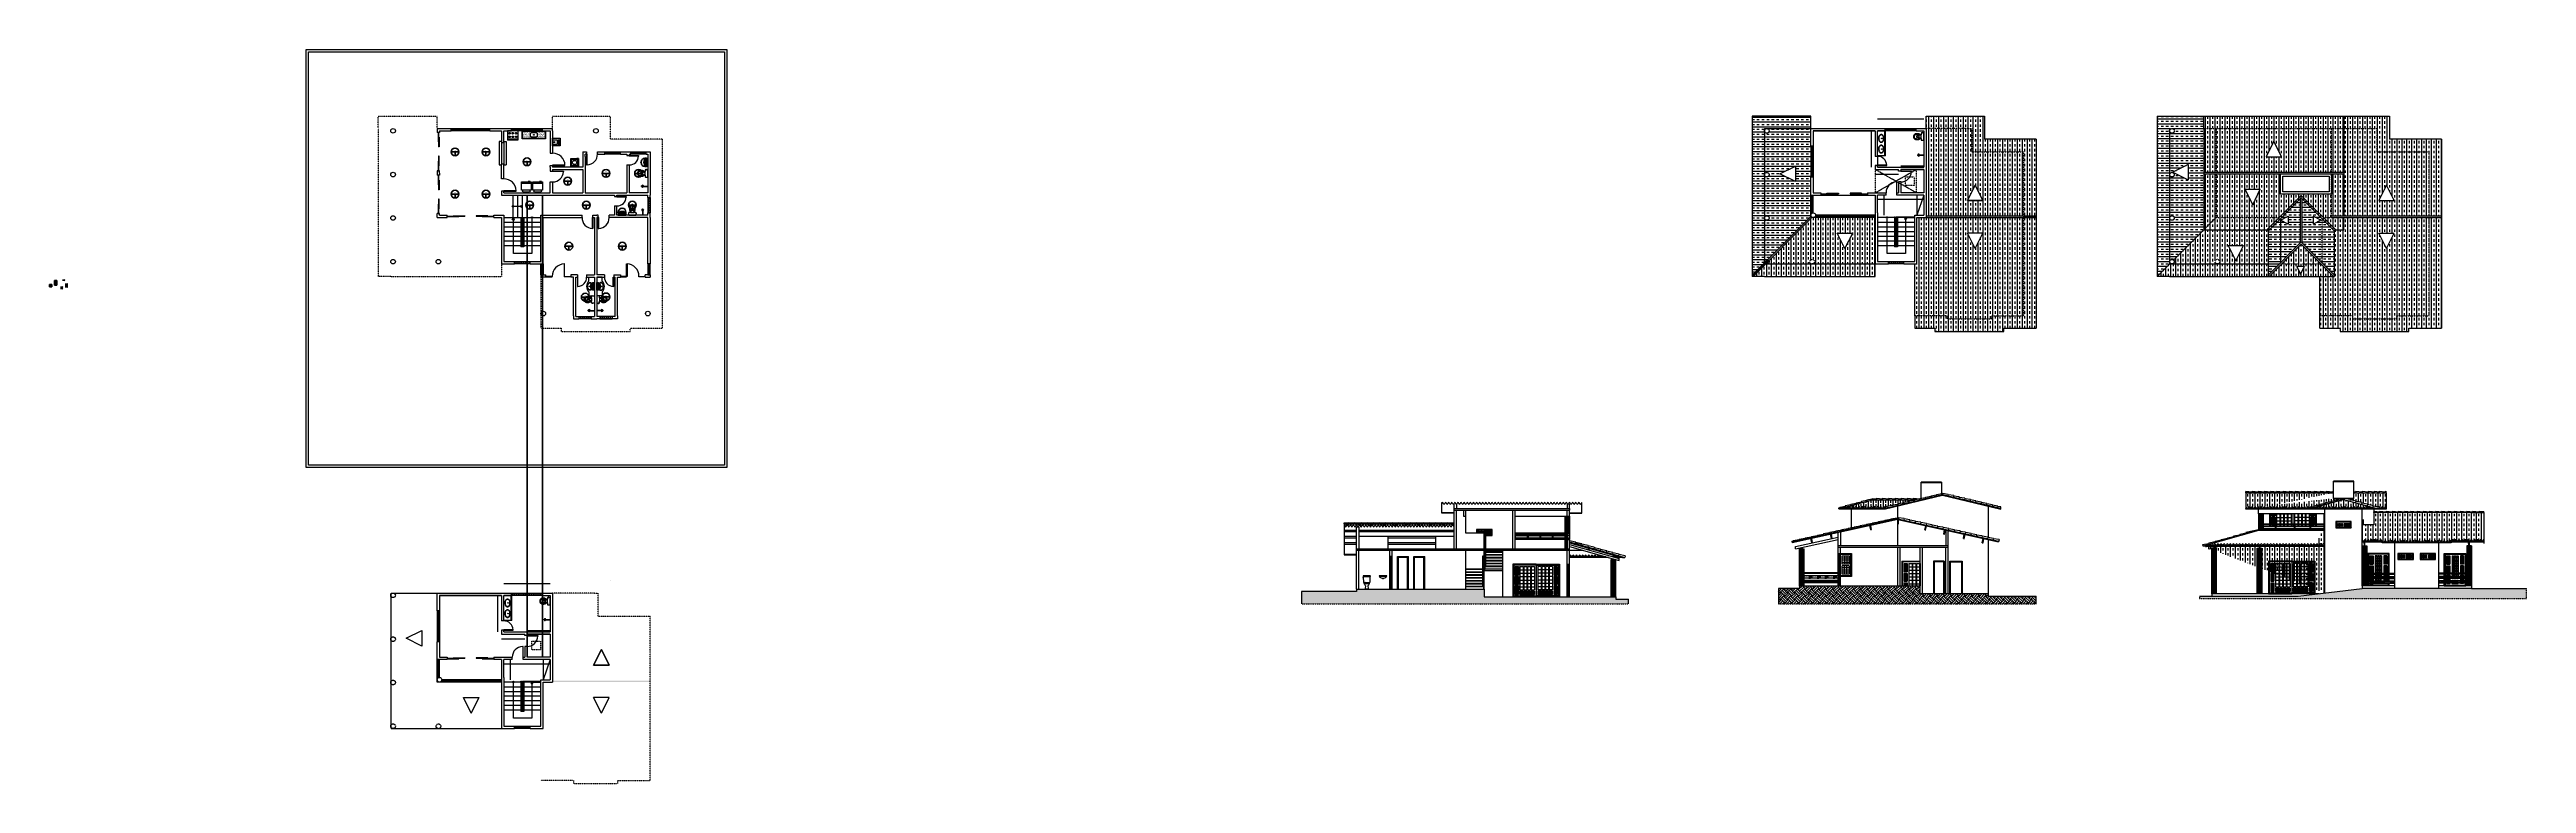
# Model space of a CAD drawing. Header units: millimetres. Extents: x -30673 to 129244, y -37020 to 10380.
import ezdxf

# ---------------------------------------------------------------- set-up
doc = ezdxf.new("R2010")
doc.units = ezdxf.units.MM
doc.header["$LTSCALE"] = 0.1
doc.header["$PDMODE"] = 35
doc.linetypes.add('ACAD_ISO02W100', pattern=[15, 12, -3])
doc.linetypes.add('ACAD_ISO03W100', pattern=[30, 12, -18])
doc.layers.get('0').update_dxf_attribs({"linetype": 'ACAD_ISO03W100'})
for name, color, linetype in [('detalhes', 1, 'Continuous'), ('elementos cortados', 6, 'Continuous'), ('elementos vistos', 231, 'Continuous'), ('EQUIP', 1, 'Continuous'), ('grade', 8, 'Continuous'), ('janela', 2, 'Continuous'), ('pilar', 5, 'Continuous'), ('porta e janela cortada', 106, 'Continuous'), ('porta e janela vista', 3, 'Continuous'), ('projeção', 7, 'ACAD_ISO02W100'), ('telhado visto', 11, 'Continuous')]:
    doc.layers.add(name, color=color, linetype=linetype)
doc.layers.add('ELEMENTOS', color=140, linetype='Continuous', lineweight=100)
doc.layers.get('0').off()
doc.styles.add('Personalizado', font='Artifakt Element Book.ttf', dxfattribs={"height": 50})
doc.styles.get("Standard").update_dxf_attribs({"font": 'verdana.ttf', "height": 0.15})
doc.dimstyles.new('Copy(2) of ISO-25', dxfattribs={"dimtxt": 0.02, "dimasz": 0.15, "dimexe": 0.2, "dimexo": 0.4, "dimgap": 0.09, "dimtad": 1, "dimtxsty": 'Standard', "dimblk": 'SMALL', "dimcen": 2, "dimse1": 1, "dimse2": 1, "dimclrd": 1, "dimclre": 1, "dimclrt": 30, "dimazin": 0, "dimtfac": 1, "dimtmove": 0, "dimatfit": 2, "dimldrblk": 'OPEN30', "dimfxl": 1, "dimlwd": -1, "dimarcsym": 0})
pattern_1 = [(90, (161216.38, -957391.02), (-317.5, 2e-14), []), (90, (161057.63, -957391.02), (-317.5, 2e-14), [158.75, -158.75])]
pattern_2 = [(0, (161216.38, -957391.02), (0, 317.5), []), (0, (161216.38, -957232.27), (0, 317.5), [158.75, -158.75])]
pattern_3 = [(90, (125067.14, -956703.7), (-317.5, 2e-14), []), (90, (124908.4, -956703.7), (-317.5, 2e-14), [158.75, -158.75])]
pattern_4 = [(90, (125067.136, -956703.692), (-31.75, 31.75), [15.875, -47.625]), (180, (125075.074, -956695.754), (-31.75, -31.75), [15.875, -47.625])]

# ---------------------------------------------------------------- blocks, each defined once
blk = doc.blocks.new('_Small')
at = {"color": 0, "linetype": 'ByBlock', "lineweight": -2}
blk.add_circle((0, 0), 0.25, dxfattribs=at)
blk = doc.blocks.new('*D59')
at = {"layer": 'Defpoints', "color": 0, "ltscale": 0.1, "transparency": 16777216}
for p in [(87195, 5130), (86946, 2780), (87345, 2780), (-1345, -24870), (1655, -24107), (1655, -24870)]:
    blk.add_point(p, dxfattribs=at)
at = {"layer": 'detalhes', "color": 1, "ltscale": 0.1, "transparency": 16777216}
for p, q in [((86946, 5130), (86946, 2780)), ((-1345, -24107), (1655, -24107))]:
    blk.add_line(p, q, dxfattribs=at)
at = {"layer": 'detalhes', "color": 1, "ltscale": 0.1, "transparency": 16777216, "xscale": 0.15, "yscale": 0.15, "zscale": 0.15}
for p, rotation in [((86946, 5130), 90), ((86946, 2780), 270), ((-1345, -24107), 180)]:
    blk.add_blockref('_Small', p, dxfattribs=dict(at, rotation=rotation))
blk.add_blockref('_Small', (1655, -24107), dxfattribs=at)
at = {"layer": 'detalhes', "color": 30, "ltscale": 0.1, "transparency": 16777216, "insert": (86946, 3955), "char_height": 0.15, "attachment_point": 5, "rotation": 90}
blk.add_mtext('2350', dxfattribs=at)
at = {"layer": 'detalhes', "color": 30, "ltscale": 0.1, "transparency": 16777216, "insert": (155, -24107), "char_height": 0.15, "attachment_point": 5}
blk.add_mtext('3000', dxfattribs=at)
blk = doc.blocks.new('_Open30')
at = {"color": 0, "linetype": 'ByBlock', "lineweight": -2}
for p, q in [((-1, 0), (0, 0)), ((0, 0), (-1, 0)), ((0, 0), (-1, 0))]:
    blk.add_line(p, q, dxfattribs=at)
blk = doc.blocks.new('*D60')
at = {"layer": 'Defpoints', "color": 0, "ltscale": 0.1, "transparency": 16777216}
for p in [(87345, 5130), (90345, 5893), (90345, 5130), (-1495, -27370), (5, -27420), (5, -27680)]:
    blk.add_point(p, dxfattribs=at)
at = {"layer": 'detalhes', "color": 1, "ltscale": 0.1, "transparency": 16777216}
blk.add_line((87345, 5893), (90345, 5893), dxfattribs=at)
at = {"layer": 'porta e janela cortada', "color": 1, "ltscale": 0.1, "transparency": 16777216}
blk.add_line((-1495, -27680), (5, -27680), dxfattribs=at)
at = {"layer": 'detalhes', "color": 1, "ltscale": 0.1, "transparency": 16777216, "xscale": 0.15, "yscale": 0.15, "zscale": 0.15, "rotation": 180}
blk.add_blockref('_Small', (87345, 5893), dxfattribs=at)
at = {"layer": 'detalhes', "color": 1, "ltscale": 0.1, "transparency": 16777216, "xscale": 0.15, "yscale": 0.15, "zscale": 0.15}
blk.add_blockref('_Small', (90345, 5893), dxfattribs=at)
at = {"layer": 'porta e janela cortada', "color": 1, "ltscale": 0.1, "transparency": 16777216, "xscale": 0.15, "yscale": 0.15, "zscale": 0.15, "rotation": 180}
blk.add_blockref('_Small', (-1495, -27680), dxfattribs=at)
at = {"layer": 'porta e janela cortada', "color": 1, "ltscale": 0.1, "transparency": 16777216, "xscale": 0.15, "yscale": 0.15, "zscale": 0.15}
blk.add_blockref('_Small', (5, -27680), dxfattribs=at)
at = {"layer": 'detalhes', "color": 30, "ltscale": 0.1, "transparency": 16777216, "insert": (88845, 5893), "char_height": 0.15, "attachment_point": 5}
blk.add_mtext('3000', dxfattribs=at)
at = {"layer": 'porta e janela cortada', "color": 30, "ltscale": 0.1, "transparency": 16777216, "insert": (-745, -27680), "char_height": 0.15, "attachment_point": 5}
blk.add_mtext('1500', dxfattribs=at)
blk = doc.blocks.new('*D61')
at = {"layer": 'Defpoints', "color": 0, "ltscale": 0.1, "transparency": 16777216}
for p in [(87195, 2630), (88695, 2580), (88695, 2320), (1655, -27135), (155, -27370), (1655, -27370)]:
    blk.add_point(p, dxfattribs=at)
at = {"layer": 'porta e janela cortada', "color": 1, "ltscale": 0.1, "transparency": 16777216}
for p, q in [((87195, 2320), (88695, 2320)), ((155, -27135), (1655, -27135))]:
    blk.add_line(p, q, dxfattribs=at)
at = {"layer": 'porta e janela cortada', "color": 1, "ltscale": 0.1, "transparency": 16777216, "xscale": 0.15, "yscale": 0.15, "zscale": 0.15, "rotation": 180}
for p in [(87195, 2320), (155, -27135)]:
    blk.add_blockref('_Small', p, dxfattribs=at)
at = {"layer": 'porta e janela cortada', "color": 1, "ltscale": 0.1, "transparency": 16777216, "xscale": 0.15, "yscale": 0.15, "zscale": 0.15}
for p in [(88695, 2320), (1655, -27135)]:
    blk.add_blockref('_Small', p, dxfattribs=at)
at = {"layer": 'porta e janela cortada', "color": 30, "ltscale": 0.1, "transparency": 16777216, "char_height": 0.15, "attachment_point": 5}
for insert in [(87945, 2320), (905, -27135)]:
    blk.add_mtext('1500', dxfattribs=dict(at, insert=insert))
blk = doc.blocks.new('*D62')
at = {"layer": 'Defpoints', "color": 0, "ltscale": 0.1, "transparency": 16777216}
for p in [(88845, 2630), (90345, 2865), (90345, 2630), (-1345, -29020), (1655, -29020), (1655, -29291)]:
    blk.add_point(p, dxfattribs=at)
at = {"layer": 'porta e janela cortada', "color": 1, "ltscale": 0.1, "transparency": 16777216}
for p, q in [((88845, 2865), (90345, 2865)), ((-1345, -29291), (1655, -29291))]:
    blk.add_line(p, q, dxfattribs=at)
at = {"layer": 'porta e janela cortada', "color": 1, "ltscale": 0.1, "transparency": 16777216, "xscale": 0.15, "yscale": 0.15, "zscale": 0.15, "rotation": 180}
for p in [(88845, 2865), (-1345, -29291)]:
    blk.add_blockref('_Small', p, dxfattribs=at)
at = {"layer": 'porta e janela cortada', "color": 1, "ltscale": 0.1, "transparency": 16777216, "xscale": 0.15, "yscale": 0.15, "zscale": 0.15}
for p in [(90345, 2865), (1655, -29291)]:
    blk.add_blockref('_Small', p, dxfattribs=at)
at = {"layer": 'porta e janela cortada', "color": 30, "ltscale": 0.1, "transparency": 16777216, "char_height": 0.15, "attachment_point": 5}
for s, insert in [('1500', (89595, 2865)), ('3000', (155, -29291))]:
    blk.add_mtext(s, dxfattribs=dict(at, insert=insert))
blk = doc.blocks.new('*D63')
at = {"layer": 'Defpoints', "color": 0, "ltscale": 0.1, "transparency": 16777216}
for p in [(87345, 980), (90345, 980), (90345, 709), (-1345, -29020), (-932, -30320), (1055, -30320)]:
    blk.add_point(p, dxfattribs=at)
at = {"layer": 'porta e janela cortada', "color": 1, "ltscale": 0.1, "transparency": 16777216}
for p, q in [((87345, 709), (90345, 709)), ((-932, -29020), (-932, -30320))]:
    blk.add_line(p, q, dxfattribs=at)
at = {"layer": 'porta e janela cortada', "color": 1, "ltscale": 0.1, "transparency": 16777216, "xscale": 0.15, "yscale": 0.15, "zscale": 0.15}
for p, rotation in [((87345, 709), 180), ((-932, -29020), 90), ((-932, -30320), 270)]:
    blk.add_blockref('_Small', p, dxfattribs=dict(at, rotation=rotation))
blk.add_blockref('_Small', (90345, 709), dxfattribs=at)
at = {"layer": 'porta e janela cortada', "color": 30, "ltscale": 0.1, "transparency": 16777216, "insert": (88845, 709), "char_height": 0.15, "attachment_point": 5}
blk.add_mtext('3000', dxfattribs=at)
at = {"layer": 'porta e janela cortada', "color": 30, "ltscale": 0.1, "transparency": 16777216, "insert": (-933, -29670), "char_height": 0.15, "attachment_point": 5, "rotation": 90}
blk.add_mtext('1300', dxfattribs=at)
blk = doc.blocks.new('*D64')
at = {"layer": 'Defpoints', "color": 0, "ltscale": 0.1, "transparency": 16777216}
for p in [(87345, 980), (87758, -320), (89745, -320), (-1495, -24870), (-1744, -27220), (-1345, -27220)]:
    blk.add_point(p, dxfattribs=at)
at = {"layer": 'detalhes', "color": 1, "ltscale": 0.1, "transparency": 16777216}
blk.add_line((-1744, -24870), (-1744, -27220), dxfattribs=at)
at = {"layer": 'porta e janela cortada', "color": 1, "ltscale": 0.1, "transparency": 16777216}
blk.add_line((87758, 980), (87758, -320), dxfattribs=at)
at = {"layer": 'detalhes', "color": 1, "ltscale": 0.1, "transparency": 16777216, "xscale": 0.15, "yscale": 0.15, "zscale": 0.15}
for p, rotation in [((-1744, -24870), 90), ((-1744, -27220), 270)]:
    blk.add_blockref('_Small', p, dxfattribs=dict(at, rotation=rotation))
at = {"layer": 'porta e janela cortada', "color": 1, "ltscale": 0.1, "transparency": 16777216, "xscale": 0.15, "yscale": 0.15, "zscale": 0.15}
for p, rotation in [((87758, 980), 90), ((87758, -320), 270)]:
    blk.add_blockref('_Small', p, dxfattribs=dict(at, rotation=rotation))
at = {"layer": 'detalhes', "color": 30, "ltscale": 0.1, "transparency": 16777216, "insert": (-1744, -26045), "char_height": 0.15, "attachment_point": 5, "rotation": 90}
blk.add_mtext('2350', dxfattribs=at)
at = {"layer": 'porta e janela cortada', "color": 30, "ltscale": 0.1, "transparency": 16777216, "insert": (87758, 330), "char_height": 0.15, "attachment_point": 5, "rotation": 90}
blk.add_mtext('1300', dxfattribs=at)
blk = doc.blocks.new('CXPAUNI')
at = {"layer": 'ELEMENTOS', "ltscale": 0.1}
for p, q in [((0, 0), (0, 150)), ((0, 150), (150, 150)), ((150, 0), (0, 0)), ((150, 150), (150, 0))]:
    blk.add_line(p, q, dxfattribs=at)
blk.add_circle((75, 75), 50, dxfattribs=at)
blk = doc.blocks.new('CXPADUPLA')
at = {"layer": 'ELEMENTOS', "ltscale": 0.1}
for p, q in [((150, 300), (0, 300)), ((0, 300), (0, 0)), ((0, 0), (150, 0)), ((150, 0), (150, 300))]:
    blk.add_line(p, q, dxfattribs=at)
for centre in [(75, 225), (75, 75)]:
    blk.add_circle(centre, 50, dxfattribs=at)
blk = doc.blocks.new('TUG030')
at = {"layer": 'ELEMENTOS', "ltscale": 0.1}
for p, q in [((0, 0), (100, 0)), ((100, 0), (100, 35)), ((150, 0), (100, 35)), ((100, 0), (100, -35)), ((150, 0), (100, -35))]:
    blk.add_line(p, q, dxfattribs=at)
blk = doc.blocks.new('TUG130')
at = {"layer": 'ELEMENTOS', "ltscale": 0.1}
h = blk.add_hatch(color=256, dxfattribs=at)
h.dxf.hatch_style = 1
h.paths.add_polyline_path([(150, 0), (100, 35), (100, 0)])
blk.add_line((100, 0), (150, 0), dxfattribs=at)
at = {"layer": 'ELEMENTOS'}
blk.add_blockref('TUG030', (0, 0), dxfattribs=at)
blk = doc.blocks.new('TUG300')
at = {"layer": 'ELEMENTOS', "ltscale": 0.1}
h = blk.add_hatch(color=256, dxfattribs=at)
h.dxf.hatch_style = 1
h.paths.add_polyline_path([(100, 0), (100, -35), (150, 0), (100, 35)])
at = {"layer": 'ELEMENTOS'}
blk.add_blockref('TUG030', (0, 0), dxfattribs=at)
blk = doc.blocks.new('TUE030')
at = {"layer": 'ELEMENTOS', "ltscale": 0.1}
for p, q in [((123, -35), (123, 35)), ((133, 35), (133, -35))]:
    blk.add_line(p, q, dxfattribs=at)
at = {"layer": 'ELEMENTOS'}
blk.add_blockref('TUG030', (0, 0), dxfattribs=at)
blk = doc.blocks.new('TUE130')
at = {"layer": 'ELEMENTOS', "ltscale": 0.1}
for p, q in [((123, -35), (123, 35)), ((133, 35), (133, -35))]:
    blk.add_line(p, q, dxfattribs=at)
at = {"layer": 'ELEMENTOS'}
blk.add_blockref('TUG130', (0, 0), dxfattribs=at)
blk = doc.blocks.new('TUE300')
at = {"layer": 'ELEMENTOS', "ltscale": 0.1}
for p, q in [((123, -35), (123, 35)), ((133, 35), (133, -35))]:
    blk.add_line(p, q, dxfattribs=at)
at = {"layer": 'ELEMENTOS'}
blk.add_blockref('TUG300', (0, 0), dxfattribs=at)
blk = doc.blocks.new('PTLUZ')
at = {"layer": 'ELEMENTOS', "ltscale": 0.1}
for p, q in [((-250, 0), (-200, 0)), ((-200, 0), (200, 0)), ((0, 0), (0, -200)), ((250, 0), (200, 0)), ((0, -200), (0, -250))]:
    blk.add_line(p, q, dxfattribs=at)
blk.add_circle((0, 0), 250, dxfattribs=at)
at = {"layer": 'ELEMENTOS', "ltscale": 0.1, "char_height": 50, "attachment_point": 1, "style": 'Personalizado'}
for s, width, insert in [('\\pxqc,t2;VA', 250, (-125, 127)), ('\\pxqc,t2;R', 178.62, (-185, -70)), ('\\pxqc,t2;X', 178.62, (5, -70))]:
    blk.add_mtext_dynamic_manual_height_columns(s, width=width, gutter_width=0.75, heights=[0], dxfattribs=dict(at, insert=insert))
at = {"layer": 'ELEMENTOS', "ltscale": 0.1, "insert": (-1, 1), "char_height": 0.00602, "attachment_point": 1}
blk.add_mtext_dynamic_manual_height_columns('\\A1;\\pxqc;{\\fVerdana|b1|i0|c0|p34;100 VA}', width=2.15, gutter_width=0.00645, heights=[0], dxfattribs=at)
blk = doc.blocks.new('ARANDELA')
at = {"layer": 'ELEMENTOS', "ltscale": 0.1}
h = blk.add_hatch(color=256, dxfattribs=at)
h.dxf.hatch_style = 1
h.paths.add_polyline_path([(250, 0, 1), (-250, 0)])
blk.add_line((250, 0), (-250, 0), dxfattribs=at)
blk.add_arc((0, 0), 250, 0, 180, dxfattribs=at)

msp = doc.modelspace()

# ---------------------------------------------------------------- hatches: boundary and pattern name
at = {"layer": 'detalhes', "linetype": 'ByBlock', "ltscale": 0.15}
h = msp.add_hatch(dxfattribs=at)
h.set_pattern_fill('AR-SAND', color=256, scale=50, style=0)
h.set_pattern_definition([(37.5, (22899.264, 6215.86), (-3.14967, 96.3412), [0, -76, 0, -85, 0, -81.25]), (7.5, (22899.26, 6215.86), (88.4888, 141.1073), [0, -41, 0, -68.5, 0, -26.25]), (327.5, (22837.76, 6215.86), (155.7071, 0.28295), [0, -25, 0, -90, 0, -117.5]), (317.5, (22837.76, 6215.86), (150.3063, 43.8838), [0, -12.5, 0, -59, 0, -67.5])])
h.paths.add_polyline_path([(1318.627, 5109.527), (-141.406, 5109.527), (-141.406, 4636.452), (1318.627, 4636.452)])
h.paths.add_polyline_path([(814.043, 4869.138, -0.0399911885), (806.947, 4782.972, -0.1680163934), (784.646, 4743.437, -0.1376336832), (745.06, 4723.349, -0.0231583192), (736.496, 4722.305, -0.0302614831), (731.895, 4721.903, -0.0194664624), (632.589, 4714.04, -0.0237245437), (592.041, 4712.458, -0.0237245437), (551.492, 4714.04, -0.0194664624), (452.186, 4721.903, -0.0302614831), (447.585, 4722.305, -0.0231583192), (439.021, 4723.349, -0.1376336832), (399.436, 4743.437, -0.1680163934), (377.134, 4782.972, -0.0399911885), (370.038, 4869.138, -0.0399911885), (377.134, 4955.303, -0.1680163934), (399.436, 4994.838, -0.1376336832), (439.021, 5014.926, -0.0231583192), (447.585, 5015.97, -0.0302614831), (452.186, 5016.372, -0.0194664624), (551.492, 5024.235, -0.0237245437), (592.041, 5025.817, -0.0237245437), (632.589, 5024.235, -0.0194664624), (731.895, 5016.372, -0.0302614831), (736.496, 5015.97, -0.0231583192), (745.06, 5014.926, -0.1376336832), (784.646, 4994.838, -0.1680163934), (806.947, 4955.303, -0.0399911885)], flags=16)
at = {"layer": 'detalhes', "ltscale": 0.1}
msp.add_hatch(color=11, dxfattribs=at).paths.add_polyline_path([(123758.171, -370.473), (116658.171, -370.473), (116658.171, -470.473), (123758.171, -470.473)])
at = {"layer": 'elementos cortados', "ltscale": 0.1}
h = msp.add_hatch(dxfattribs=at)
h.set_pattern_fill('TRANS', color=256, scale=50, angle=90, style=0)
h.set_pattern_definition([(90, (154642.6, -978547.96), (-317.5, 2e-14), []), (90, (154483.84, -978547.96), (-317.5, 2e-14), [158.75, -158.75])])
h.paths.add_polyline_path([(60010.073, -20257.41), (52910.073, -20257.41), (52910.073, -20341.41, -0.4142135624), (52960.073, -20391.41, 1.000000892), (53060.073, -20391.41), (53060.073, -20391.41, -1), (53160.073, -20391.41, 1), (53260.073, -20391.41, -1), (53360.073, -20391.41, 1), (53460.073, -20391.41, -1), (53560.073, -20391.41, 1), (53660.073, -20391.41, -1), (53760.073, -20391.41, 1.0078415752), (53860.067, -20390.629, -0.003905475), (53860.073, -20391.41, -1), (53960.073, -20391.41, 1), (54060.073, -20391.41, -1), (54160.073, -20391.41, 1), (54260.073, -20391.41, -1), (54360.073, -20391.41, 1), (54460.073, -20391.41, -1), (54560.073, -20391.41, 1.0078415752), (54660.067, -20390.629, -0.003905475), (54660.073, -20391.41, -1), (54760.073, -20391.41, 1), (54860.073, -20391.41, -1), (54960.073, -20391.41, 1), (55060.073, -20391.41, -1), (55160.073, -20391.41, 1), (55260.073, -20391.41, -1), (55360.073, -20391.41, 1.000000892), (55460.073, -20391.41), (55460.073, -20391.41, -1), (55560.073, -20391.41, 1), (55660.073, -20391.41, -1), (55760.073, -20391.41, 1), (55860.073, -20391.41, -1), (55960.073, -20391.41, 1), (56060.073, -20391.41, -1), (56160.073, -20391.41, 1.0078415752), (56260.067, -20390.629, -0.003905475), (56260.073, -20391.41, -1), (56360.073, -20391.41, 1), (56460.073, -20391.41, -1), (56560.073, -20391.41, 1), (56660.073, -20391.41, -1), (56760.073, -20391.41, 1), (56860.073, -20391.41, -1), (56960.073, -20391.41, 1.0078415752), (57060.067, -20390.629, -0.003905475), (57060.073, -20391.41, -1), (57160.073, -20391.41, 1), (57260.073, -20391.41, -1), (57360.073, -20391.41, 1), (57460.073, -20391.41, -1), (57560.073, -20391.41, 1), (57660.073, -20391.41, -1), (57760.073, -20391.41, 1.0078415752), (57860.067, -20390.629, -0.003905475), (57860.073, -20391.41, -1), (57960.073, -20391.41, 1), (58060.073, -20391.41, -1), (58160.073, -20391.41, 1), (58260.073, -20391.41, -1), (58360.073, -20391.41, 1), (58460.073, -20391.41, -1), (58560.073, -20391.41, 1.0078415752), (58660.067, -20390.629, -0.003905475), (58660.073, -20391.41, -1), (58760.073, -20391.41, 1), (58860.073, -20391.41, -1), (58960.073, -20391.41, 1), (59060.073, -20391.41, -1), (59160.073, -20391.41, 1), (59260.073, -20391.41, -1), (59360.073, -20391.41, 1.0078415752), (59460.067, -20390.629, -0.003905475), (59460.073, -20391.41, -1), (59560.073, -20391.41, 1), (59660.073, -20391.41, -1), (59760.073, -20391.41, 1), (59860.073, -20391.41, -1), (59960.073, -20391.41, 0.4142135624), (60010.073, -20441.41)])
h = msp.add_hatch(dxfattribs=at)
h.set_pattern_fill('AR-CONC', color=256, style=0)
h.set_pattern_definition([(50, (120495.88, -949158.96), (182.18467, -15.939086), [19.05, -209.55]), (355, (120495.88, -949158.96), (-35.242826, 191.056643), [15.24, -167.64]), (100.451, (120511.07, -949160.28), (146.9425, 175.116688), [16.19, -178.09]), (46.1842, (120495.88, -949108.16), (271.07904, -42.04233), [28.575, -314.325]), (96.6356, (120518.47, -949111.66), (237.404234, 247.425556), [24.285, -267.135]), (351.184, (120495.88, -949108.16), (237.40461, 247.42512), [22.86, -251.46]), (21, (120521.28, -949120.86), (151.61488, -102.265519), [19.05, -209.55]), (326, (120521.28, -949120.86), (61.80203, 184.187966), [15.24, -167.64]), (71.4514, (120533.92, -949129.38), (213.41649, 81.922858), [16.19, -178.09]), (37.5, (120495.885, -949158.955), (3.0886033, 84.555039), [0, -165.608, 0, -170.18, 0, -168.275]), (7.5, (120495.885, -949158.955), (66.8196625, 100.180575), [0, -97.028, 0, -161.798, 0, -64.135]), (327.5, (120439.24, -949158.955), (135.590595, -5.728744), [0, -63.5, 0, -198.12, 0, -262.89]), (317.5, (120413.84, -949158.96), (148.129181, 25.426491), [0, -82.55, 0, -131.572, 0, -186.69])])
h.paths.add_polyline_path([(67460.073, -19261.41), (60010.073, -19261.41), (60010.073, -19361.41), (67460.073, -19361.41)])
h.paths.add_polyline_path([(67460.073, -21861.41), (53710.073, -21861.41), (53710.073, -21961.41), (67460.073, -21961.41)])
at = {"layer": 'grade', "ltscale": 0.1}
h = msp.add_hatch(dxfattribs=at)
h.set_pattern_fill('CROSS', color=256, scale=5, angle=90, style=0)
h.set_pattern_definition(pattern_4)
h.paths.add_polyline_path([(113011.776, -20398.257), (112236.776, -20398.257), (112236.776, -20558.257), (113011.776, -20558.257)])
h.paths.add_polyline_path([(114236.776, -20398.257), (113061.776, -20398.257), (113061.776, -20558.257), (114236.776, -20558.257)])
h.paths.add_polyline_path([(115261.776, -20398.257), (114286.776, -20398.257), (114286.776, -20558.257), (115261.776, -20558.257)])
h.paths.add_polyline_path([(116236.776, -20398.257), (115311.776, -20398.257), (115311.776, -20558.257), (116236.776, -20558.257)])
h = msp.add_hatch(dxfattribs=at)
h.set_pattern_fill('CROSS', color=256, scale=5, style=0)
h.set_pattern_definition([(0, (120495.885, -949058.955), (31.75, 31.75), [15.875, -47.625]), (90, (120503.822, -949066.893), (-31.75, 31.75), [15.875, -47.625])])
h.paths.add_polyline_path([(64735.073, -21006.41), (63960.073, -21006.41), (63960.073, -21166.41), (64735.073, -21166.41)])
h.paths.add_polyline_path([(65535.073, -21006.41), (64785.073, -21006.41), (64785.073, -21166.41), (65535.073, -21166.41)])
h.paths.add_polyline_path([(66335.073, -21006.41), (65585.073, -21006.41), (65585.073, -21166.41), (66335.073, -21166.41)])
h.paths.add_polyline_path([(67160.073, -21006.41), (66385.073, -21006.41), (66385.073, -21166.41), (67160.073, -21166.41)])
h.paths.add_polyline_path([(67460.073, -21006.41), (67310.073, -21006.41), (67310.073, -21166.41), (67460.073, -21166.41)])
h = msp.add_hatch(dxfattribs=at)
h.set_pattern_fill('CROSS', color=256, scale=5, angle=45, style=0)
h.set_pattern_definition([(45, (165485.997, -965795.898), (3e-15, 44.9012806), [15.875, -47.625]), (135, (165497.222, -965795.898), (-44.9012806, 3e-15), [15.875, -47.625])])
h.paths.add_polyline_path([(84808.084, -23611.41), (82608.084, -23611.41), (82608.084, -23761.41), (84808.084, -23761.41)])
h.paths.add_polyline_path([(84808.084, -23911.41), (82608.084, -23911.41), (82608.084, -24061.41), (84808.084, -24061.41)])
h.paths.add_polyline_path([(82533.084, -23911.41), (82458.084, -23911.41), (82458.084, -24061.41), (82533.084, -24061.41)])
h.paths.add_polyline_path([(82533.084, -23611.41), (82458.084, -23611.41), (82458.084, -23761.41), (82533.084, -23761.41)])
h = msp.add_hatch(dxfattribs=at)
h.set_pattern_fill('CROSS', color=256, scale=5, angle=90, style=0)
h.set_pattern_definition([(90, (119256.416, -956703.692), (31.75, 31.75), [15.875, -47.625]), (7e-15, (119248.478, -956695.754), (31.75, -31.75), [15.875, -47.625])])
h.paths.add_polyline_path([(119036.776, -23643.41), (120736.776, -23643.41), (120736.776, -23793.41), (119036.776, -23793.41)])
h.paths.add_polyline_path([(119036.776, -23943.41), (120736.776, -23943.41), (120736.776, -24093.41), (119036.776, -24093.41)])
h = msp.add_hatch(dxfattribs=at)
h.set_pattern_fill('CROSS', color=256, scale=5, angle=90, style=0)
h.set_pattern_definition(pattern_4)
h.paths.add_polyline_path([(125286.776, -23643.41), (123586.776, -23643.41), (123586.776, -23793.41), (125286.776, -23793.41)])
h.paths.add_polyline_path([(125286.776, -23943.41), (123586.776, -23943.41), (123586.776, -24093.41), (125286.776, -24093.41)])
at = {"layer": 'projeção', "ltscale": 0.1}
for points in [[(90495.492, -370.473), (90495.492, -470.473), (96795.492, -470.473), (96795.492, -370.473)], [(1804.893, -30370.473), (1804.893, -30470.473), (8104.893, -30470.473), (8104.893, -30370.473)]]:
    msp.add_hatch(color=11, dxfattribs=at).paths.add_polyline_path(points)
h = msp.add_hatch(dxfattribs=at)
h.set_pattern_fill('EARTH', color=256, scale=50, angle=45, style=0)
h.set_pattern_definition([(45, (120495.9, -949158.96), (3e-14, 449.01281), [317.5, -317.5]), (45, (120411.7, -949074.77), (3e-14, 449.01281), [317.5, -317.5]), (45, (120327.5, -948990.58), (3e-14, 449.01281), [317.5, -317.5]), (135, (120327.5, -948934.45), (-449.01281, 3e-14), [317.5, -317.5]), (135, (120411.7, -948850.26), (-449.01281, 3e-14), [317.5, -317.5]), (135, (120495.9, -948766.07), (-449.01281, 3e-14), [317.5, -317.5])])
h.paths.add_polyline_path([(61960.073, -24461.41), (53710.073, -24461.41), (53710.073, -24627.41), (50152.673, -24627.41), (50152.673, -25427.41), (71260.073, -25427.41), (71260.073, -25125.41), (70460.073, -25125.41), (70460.073, -24961.41), (61960.073, -24961.41)])
h = msp.add_hatch(dxfattribs=at)
h.set_pattern_fill('EARTH', color=256, scale=50, angle=45, style=0)
h.set_pattern_definition([(45, (165486, -965795.9), (3e-14, 449.01281), [317.5, -317.5]), (45, (165401.8, -965711.7), (3e-14, 449.01281), [317.5, -317.5]), (45, (165317.62, -965627.52), (3e-14, 449.01281), [317.5, -317.5]), (135, (165317.62, -965571.4), (-449.01281, 3e-14), [317.5, -317.5]), (135, (165401.8, -965487.2), (-449.01281, 3e-14), [317.5, -317.5]), (135, (165486, -965403), (-449.01281, 3e-14), [317.5, -317.5])])
h.paths.add_polyline_path([(90108.084, -24261.41), (82308.084, -24261.41), (82308.084, -24427.41), (80949.39, -24427.41), (80949.39, -25427.41), (97595.492, -25427.41), (97595.492, -24927.41), (94508.084, -24927.41), (94508.084, -24761.41), (90108.084, -24761.41)])
h = msp.add_hatch(dxfattribs=at)
h.set_pattern_fill('EARTH', color=256, scale=50, angle=45, style=0)
h.set_pattern_definition([(45, (125067.14, -956703.7), (3e-14, 449.01281), [317.5, -317.5]), (45, (124982.95, -956619.5), (3e-14, 449.01281), [317.5, -317.5]), (45, (124898.76, -956535.3), (3e-14, 449.01281), [317.5, -317.5]), (135, (124898.76, -956479.2), (-449.01281, 3e-14), [317.5, -317.5]), (135, (124982.95, -956395), (-449.01281, 3e-14), [317.5, -317.5]), (135, (125067.14, -956310.8), (-449.01281, 3e-14), [317.5, -317.5])])
h.paths.add_polyline_path([(125686.776, -24429.41), (118636.776, -24429.41), (114501.922, -24927.41), (108936.776, -24927.41), (108136.776, -24927.41), (108136.776, -25077.41), (129244.176, -25077.41), (129244.176, -24429.41)])
at = {"layer": 'telhado visto', "ltscale": 0.1}
h = msp.add_hatch(dxfattribs=at)
h.set_pattern_fill('TRANS', color=256, scale=50, style=0)
h.set_pattern_definition([(0, (144961.76, -978547.96), (0, 317.5), []), (0, (144961.76, -978389.2), (0, 317.5), [158.75, -158.75])])
h.paths.add_polyline_path([(83045.492, 979.527), (83045.492, 2129.527), (83045.492, 4129.527), (83045.492, 5279.527), (80195.492, 5279.527, -0.4142135624), (80345.492, 5129.527, -1), (80045.492, 5129.527), (80045.492, 2279.527), (80047.349, 2279.527, -0.0335609794), (80046.005, 2299.527, -1), (80344.979, 2299.527, -0.9350575727), (80047.349, 2279.527), (80045.492, 2279.527), (80045.492, -420.473), (80069.214, -420.473, -0.7511278009), (80344.979, -500.473, -1), (80046.005, -500.473, -0.1421210942), (80069.214, -420.473), (80045.492, -420.473), (80045.492, -3320.473, -0.5516242691), (80260.137, -3185.117), (83045.492, -399.762)])
h.paths.add_polyline_path([(82045.492, 1854.527), (81045.492, 2354.527), (82045.492, 2854.527)], flags=16)
h.paths.add_polyline_path([(80045.492, 5279.527), (83045.492, 5279.527), (83045.492, 6079.527), (79245.492, 6079.527), (79245.492, 426.259), (80045.492, 426.259)])
h.paths.add_polyline_path([(80045.492, 426.259), (79245.492, 426.259), (79245.492, -4199.762), (80045.492, -3399.762)])
h.paths.add_polyline_path([(82255.021, 1326.253), (82255.021, 3372.638), (82902.679, 3372.638), (82902.679, 1326.253)], flags=24)
h = msp.add_hatch(dxfattribs=at)
h.set_pattern_fill('TRANS', color=256, scale=50, angle=90, style=0)
h.set_pattern_definition([(90, (144961.76, -978547.96), (-317.5, 2e-14), []), (90, (144803, -978547.96), (-317.5, 2e-14), [158.75, -158.75])])
h.paths.add_polyline_path([(96795.492, -470.473), (90495.492, -470.473), (89895.492, -470.473), (89895.492, -3470.473), (89745.492, -3470.473), (89745.492, -6820.473), (91845.492, -6820.473), (91845.492, -7020.473), (94695.492, -7020.473), (94695.492, -6820.473), (96795.492, -6820.473)])
h.paths.add_polyline_path([(93645.492, -2470.473), (93145.492, -1470.473), (94145.492, -1470.473)], flags=16)
h.paths.add_polyline_path([(97595.492, -470.473), (96795.492, -470.473), (96795.492, -6820.473), (94695.492, -6820.473), (94695.492, -7020.473), (91845.492, -7020.473), (91845.492, -6820.473), (89745.492, -6820.473), (89745.492, -7620.473), (91045.492, -7620.473), (91045.492, -7820.473), (91895.492, -7820.473), (95495.492, -7820.473), (95495.492, -7620.473), (97595.492, -7620.473)])
h.paths.add_polyline_path([(96795.492, 3779.527), (93445.492, 3779.527), (93445.492, 5279.527), (93195.492, 5279.527), (90495.492, 5279.527), (90495.492, -370.473), (96795.492, -370.473)])
h.paths.add_polyline_path([(93645.492, 1629.527), (94145.492, 629.527), (93145.492, 629.527)], flags=16)
h.paths.add_polyline_path([(97595.492, 4579.527), (94245.492, 4579.527), (94245.492, 6079.527), (90695.492, 6079.527), (90495.492, 6079.527), (90495.492, 5279.527), (93195.492, 5279.527), (93445.492, 5279.527), (93445.492, 3779.527), (96795.492, 3779.527), (96795.492, 426.259), (97595.492, 426.259)])
h.paths.add_polyline_path([(97595.492, 426.259), (96795.492, 426.259), (96795.492, -370.473), (97595.492, -370.473)])
h.paths.add_polyline_path([(87195.492, -470.473), (83116.203, -470.473), (80330.847, -3255.828, -0.1118533145), (80345.492, -3320.473, -0.4142135624), (80195.492, -3470.473), (83125.492, -3470.473, -0.4142135624), (82975.492, -3320.473, -1), (83275.492, -3320.473, -0.4142135624), (83125.492, -3470.473), (87195.492, -3470.473)])
h.paths.add_polyline_path([(85245.1, -2470.473), (84745.1, -1470.473), (85745.1, -1470.473)], flags=16)
h.paths.add_polyline_path([(87195.492, -3470.473), (80116.203, -3470.473), (79316.203, -4270.473), (80045.492, -4270.473), (87195.492, -4270.473)])
h.paths.add_polyline_path([(92660.576, -708.095), (94706.961, -708.095), (94706.961, -1355.753), (92660.576, -1355.753)], flags=24)
h.paths.add_polyline_path([(92660.576, 482.842), (94706.961, 482.842), (94706.961, -164.816), (92660.576, -164.816)], flags=24)
h.paths.add_polyline_path([(84376.282, -685.12), (86422.667, -685.12), (86422.667, -1332.778), (84376.282, -1332.778)], flags=24)
h = msp.add_hatch(dxfattribs=at)
h.set_pattern_fill('TRANS', color=256, scale=50, style=0)
h.set_pattern_definition(pattern_2)
h.paths.add_polyline_path([(108408.171, 5279.527), (106358.171, 5279.527, -0.4142135624), (106508.171, 5129.527, -1), (106208.171, 5129.527), (106208.171, 2279.527), (106210.029, 2279.527, -1.069452865), (106507.658, 2299.527, -0.9350575727), (106210.029, 2279.527), (106208.171, 2279.527), (106208.171, -420.473), (106231.893, -420.473, -0.7511278009), (106507.658, -500.473, -1), (106208.685, -500.473, -0.1421210942), (106231.893, -420.473), (106208.171, -420.473), (106208.171, -3320.473, -0.6680497922), (106464.2, -3214.369), (108408.171, -1270.258)])
h.paths.add_polyline_path([(107408.171, 1954.678), (106408.171, 2454.678), (107408.171, 2954.678)], flags=16)
h.paths.add_polyline_path([(106208.171, 5279.527), (108408.171, 5279.527), (108408.171, 6079.527), (105408.171, 6079.527), (105408.171, 579.527), (106208.171, 579.527)])
h.paths.add_polyline_path([(106208.171, 579.527), (105408.171, 579.527), (105408.171, -4270.473), (106208.171, -3470.415)])
h.paths.add_polyline_path([(107620.755, 1343.713), (107620.755, 3390.097), (108268.413, 3390.097), (108268.413, 1343.713)], flags=24)
h = msp.add_hatch(dxfattribs=at)
h.set_pattern_fill('TRANS', color=256, scale=50, angle=90, style=0)
h.set_pattern_definition(pattern_1)
h.paths.add_polyline_path([(117458.171, 6079.527), (108408.171, 6079.527), (108408.171, 5279.527), (117458.171, 5279.527)])
h.paths.add_polyline_path([(120408.171, 6079.527), (117832.641, 6079.527), (117832.641, 5279.527), (119608.171, 5279.527), (119608.171, 3779.527), (122958.171, 3779.527), (122958.171, 599.589), (123758.171, 599.589), (123758.171, 4579.527), (120408.171, 4579.527)])
h.paths.add_polyline_path([(117832.641, 6079.527), (117458.171, 6079.527), (117458.171, 5279.527), (117832.641, 5279.527)])
h.paths.add_polyline_path([(123758.171, 599.589), (122958.171, 599.589), (122958.171, -370.473), (123758.171, -370.473)])
h.paths.add_polyline_path([(123758.171, -470.473), (122958.171, -470.473), (122958.171, -6820.473), (120858.171, -6820.473), (120858.171, -7020.473), (118008.171, -7020.473), (118008.171, -6820.473), (117832.641, -6820.473), (117832.641, -7820.473), (118058.171, -7820.473), (121658.171, -7820.473), (121658.171, -7620.473), (123758.171, -7620.473)])
h.paths.add_polyline_path([(117832.641, -6820.473), (115908.171, -6820.473), (115908.171, -7620.473), (117208.171, -7620.473), (117208.171, -7820.473), (117832.641, -7820.473)])
h = msp.add_hatch(dxfattribs=at)
h.set_pattern_fill('TRANS', color=256, scale=50, angle=90, style=0)
h.set_pattern_definition(pattern_1)
h.paths.add_polyline_path([(116658.171, 5279.527), (109208.171, 5279.527), (109208.171, 2454.663), (116658.171, 2454.527)])
h.paths.add_polyline_path([(113433.171, 3454.595), (112433.171, 3454.595), (112933.171, 4454.595)], flags=16)
h.paths.add_polyline_path([(117458.171, 5279.527), (116658.171, 5279.527), (116658.171, 2454.527), (117458.171, 2454.513)])
h.paths.add_polyline_path([(109208.171, 5279.527), (108408.171, 5279.527), (108408.171, 2454.678), (109208.171, 2454.663)])
h.paths.add_polyline_path([(111979.513, 3369.448), (114025.898, 3369.448), (114025.898, 2721.79), (111979.513, 2721.79)], flags=24)
h = msp.add_hatch(dxfattribs=at)
h.set_pattern_fill('TRANS', color=256, scale=50, angle=90, style=0)
h.set_pattern_definition(pattern_1)
h.paths.add_polyline_path([(122958.171, 3779.527), (119608.171, 3779.527), (119608.171, 5279.527), (117458.171, 5279.527), (117458.171, -370.473), (122958.171, -370.473)])
h.paths.add_polyline_path([(120208.171, 1629.527), (120708.171, 629.527), (119708.171, 629.527)], flags=16)
h.paths.add_polyline_path([(122958.171, -470.473), (117458.171, -470.473), (117458.171, -1270.201), (116858.171, -1270.201), (116858.171, -3470.473), (116858.171, -4270.473), (115908.171, -4270.473), (115908.171, -6820.473), (118008.171, -6820.473), (118008.171, -7020.473), (120858.171, -7020.473), (120858.171, -6820.473), (122958.171, -6820.473)])
h.paths.add_polyline_path([(119708.171, -1470.473), (120708.171, -1470.473), (120208.171, -2470.473)], flags=16)
h.paths.add_polyline_path([(119227.051, 560.856), (121273.436, 560.856), (121273.436, -86.802), (119227.051, -86.802)], flags=24)
h.paths.add_polyline_path([(119196.933, -2528.271), (121243.317, -2528.271), (121243.317, -3175.929), (119196.933, -3175.929)], flags=24)
h = msp.add_hatch(dxfattribs=at)
h.set_pattern_fill('TRANS', color=256, scale=50, angle=90, style=0)
h.set_pattern_definition(pattern_1)
h.paths.add_polyline_path([(112558.171, -1340.899), (114708.171, 808.37), (116858.171, -1340.899), (116858.171, -1270.201), (116928.894, -1270.201), (116128.894, -470.473), (116658.171, -470.473), (116658.171, 1042.027), (113358.173, 1042.027), (113358.171, 2354.588), (108408.171, 2354.678), (108408.171, -1270.258), (106464.2, -3214.369, -0.1990049754), (106508.171, -3320.473, -0.4142135624), (106358.171, -3470.473), (109208.171, -3470.473), (109208.171, -3447.358, -0.2575427437), (109138.171, -3320.473, -1), (109438.171, -3320.473, -0.4142135624), (109288.171, -3470.473), (112558.171, -3470.473)])
h.paths.add_polyline_path([(110983.171, -2270.201), (110483.171, -3270.201), (109983.171, -2270.201)], flags=16)
h.paths.add_polyline_path([(111574.606, 348.668), (111058.99, 1354.617), (112058.99, 1354.617)], flags=16)
h.paths.add_polyline_path([(112558.171, -3470.473), (106208.114, -3470.473), (105408.171, -4270.473), (106208.171, -4270.473), (112558.171, -4270.473)])
h.paths.add_polyline_path([(109665.465, -1445.208), (111711.849, -1445.208), (111711.849, -2092.866), (109665.465, -2092.866)], flags=24)
h.paths.add_polyline_path([(110713.585, 2118.383), (112759.969, 2118.383), (112759.969, 1470.725), (110713.585, 1470.725)], flags=24)
h = msp.add_hatch(color=256, dxfattribs=at)
h.paths.add_polyline_path([(117458.171, 2354.513), (117458.171, 2454.513), (108408.171, 2454.678), (108408.171, 2354.678)])
h.paths.add_polyline_path([(114658.171, -2099.762), (114708.171, -2049.762), (114758.171, -2099.762), (114758.171, 758.387), (114708.171, 808.37), (114658.171, 758.387)])
h = msp.add_hatch(dxfattribs=at)
h.set_pattern_fill('TRANS', color=256, scale=50, angle=90, style=0)
h.set_pattern_definition(pattern_1)
h.paths.add_polyline_path([(109208.171, 2354.663), (108408.171, 2354.678), (108408.171, -1270.201), (109208.171, -470.201)])
h = msp.add_hatch(dxfattribs=at)
h.set_pattern_fill('TRANS', color=256, scale=50, angle=90, style=0)
h.set_pattern_definition(pattern_1)
h.paths.add_polyline_path([(114708.171, 949.767), (116128.894, -470.473), (116658.171, -470.473), (116658.171, 1042.027), (113358.173, 1042.027), (113358.171, 2354.588), (109208.171, 2354.663), (109208.171, -470.201), (113287.453, -470.468)])
h.paths.add_polyline_path([(111574.606, 348.668), (111058.99, 1354.617), (112058.99, 1354.617)], flags=16)
h.paths.add_polyline_path([(110713.585, 2118.383), (112759.969, 2118.383), (112759.969, 1470.725), (110713.585, 1470.725)], flags=24)
h = msp.add_hatch(dxfattribs=at)
h.set_pattern_fill('TRANS', color=256, scale=50, angle=90, style=0)
h.set_pattern_definition(pattern_1)
h.paths.add_polyline_path([(117458.171, 2354.513), (116658.171, 2354.527), (116658.171, 1042.027), (116658.171, -370.473), (117458.171, -370.473)])
h = msp.add_hatch(dxfattribs=at)
h.set_pattern_fill('TRANS', color=256, scale=50, style=0)
h.set_pattern_definition(pattern_2)
h.paths.add_polyline_path([(114658.171, 758.387), (113358.171, -541.171), (113358.171, -641.183), (113858.171, -391.183), (113858.171, -891.183), (113358.171, -641.183), (113358.171, -3399.762), (114658.171, -2099.762)])
h.paths.add_polyline_path([(113358.171, -541.171), (112558.171, -1340.899), (112558.171, -3470.473), (113287.461, -3470.473), (113358.171, -3399.762)])
h.paths.add_polyline_path([(116058.171, -541.171), (114758.171, 758.387), (114758.171, -2099.762), (116058.171, -3399.762)])
h.paths.add_polyline_path([(115477.258, -891.183), (115477.258, -391.183), (115977.258, -641.183)], flags=16)
h.paths.add_polyline_path([(116858.171, -1340.899), (116058.171, -541.171), (116058.171, -3399.762), (116858.171, -4199.762), (116858.171, -3470.473)])
h.paths.add_polyline_path([(113287.461, -3470.473), (112558.171, -3470.473), (112558.171, -4199.762)])
h.paths.add_polyline_path([(114021.46, -1748.298), (114021.46, 298.087), (114669.118, 298.087), (114669.118, -1748.298)], flags=9)
h.paths.add_polyline_path([(114804.827, -1610.171), (114804.827, 436.213), (115452.485, 436.213), (115452.485, -1610.171)], flags=24)
for points in [[(83095.492, -491.183), (83095.492, -470.473), (83045.492, -470.473), (83045.492, -399.762), (80260.137, -3185.117, -0.1715728753), (80330.847, -3255.828)], [(97595.492, -370.473), (96795.492, -370.473), (96795.492, -470.473), (97595.492, -470.473)], [(114708.171, -2049.762), (112558.171, -4199.762), (112558.171, -4270.473), (112628.882, -4270.473), (114708.171, -2191.183), (116787.461, -4270.473), (116858.171, -4270.473), (116858.171, -4199.762)]]:
    msp.add_hatch(color=256, dxfattribs=at).paths.add_polyline_path(points)
h = msp.add_hatch(dxfattribs=at)
h.set_pattern_fill('TRANS', color=256, scale=50, angle=90, style=0)
h.set_pattern_definition(pattern_1)
edge = h.paths.add_edge_path()
edge.add_line((113287.453, -470.468), (109208.171, -470.201))
edge.add_line((109208.171, -470.201), (108408.2, -1270.172))
edge.add_line((108408.2, -1270.172), (108408.229, -1270.201))
edge.add_line((108408.2, -1270.172), (108408.171, -1270.201))
edge.add_line((108408.171, -1270.201), (112487.449, -1270.201))
edge.add_line((112487.449, -1270.201), (113287.453, -470.468))
h = msp.add_hatch(dxfattribs=at)
h.set_pattern_fill('TRANS', color=256, scale=50, angle=90, style=0)
h.set_pattern_definition(pattern_1)
h.paths.add_polyline_path([(117458.171, -470.473), (116658.171, -470.473), (116128.894, -470.473), (116928.894, -1270.201), (117458.171, -1270.201)])
h = msp.add_hatch(color=256, dxfattribs=at)
h.paths.add_polyline_path([(80330.847, -3255.828, 0.1715728753), (80260.137, -3185.117), (80060.137, -3385.117, 0.1715728753), (80130.847, -3455.828)])
h.paths.add_polyline_path([(80060.137, -3385.117), (80045.492, -3399.762), (80045.492, -3470.473), (80116.203, -3470.473), (80130.847, -3455.828, -0.1715728753)])
h.paths.add_polyline_path([(80116.203, -3470.473), (80045.492, -3470.473), (80045.492, -3399.762), (79245.492, -4199.762), (79245.492, -4270.473), (79316.203, -4270.473)])
h = msp.add_hatch(dxfattribs=at)
h.set_pattern_fill('TRANS', color=256, scale=50, angle=90, style=0)
h.set_pattern_definition(pattern_1)
h.paths.add_polyline_path([(114708.171, -2191.183), (112628.882, -4270.473), (116787.461, -4270.473)])
h.paths.add_polyline_path([(114908.171, -3635.98), (114658.171, -4135.98), (114408.171, -3635.98)], flags=16)
h.paths.add_polyline_path([(113716.867, -3092.022), (115763.252, -3092.022), (115763.252, -3739.68), (113716.867, -3739.68)], flags=25)
h = msp.add_hatch(dxfattribs=at)
h.set_pattern_fill('TRANS', color=256, scale=50, angle=90, style=0)
h.set_pattern_definition(pattern_3)
edge = h.paths.add_edge_path()
edge.add_line((116780.476, -18251.41), (111136.776, -18251.41))
edge.add_line((111136.776, -18251.41), (111136.776, -19251.41))
edge.add_line((116780.476, -18610.426), (116780.476, -17489.826))
edge.add_line((116780.476, -18610.426), (116780.476, -18708.813))
edge.add_arc((116793.076, -18660.426), 50, 255.4041065, 360)
edge.add_arc((116993.076, -18660.426), 50, 180, 293.12494895)
edge.add_arc((116893.076, -18660.426), 50, 360, 540)
edge.add_line((116632.708, -18780.403), (117013.997, -18711.16))
edge.add_line((116641.218, -18811.895), (116659.73, -18880.403))
edge.add_line((116632.708, -18780.403), (116659.73, -18880.403))
edge.add_line((116259.929, -18881.138), (116641.218, -18811.895))
edge.add_line((116259.929, -18881.138), (116286.951, -18981.138))
edge.add_line((115887.15, -18981.872), (116268.439, -18912.629))
edge.add_line((115887.15, -18981.872), (115914.172, -19081.872))
edge.add_line((115514.371, -19082.606), (115895.66, -19013.363))
edge.add_line((115522.88, -19114.097), (115541.393, -19182.606))
edge.add_line((115286.776, -19151.41), (115525.741, -19124.684))
edge.add_arc((115226.906, -19201.41), 50, 180, 360)
edge.add_arc((115126.906, -19201.41), 50, 0, 180)
edge.add_arc((115026.906, -19201.41), 50, 180, 360)
edge.add_arc((114926.906, -19201.41), 50, 360, 540)
edge.add_arc((114826.906, -19201.41), 50, 180, 360)
edge.add_arc((114726.906, -19201.41), 50, 0, 78.61540321)
edge.add_arc((114626.906, -19201.41), 50, 180, 360)
edge.add_arc((114726.906, -19201.41), 50, 0, 180)
edge.add_arc((114826.906, -19201.41), 50, 180, 333.32375275)
edge.add_arc((114126.906, -19201.41), 50, 360, 540)
edge.add_arc((114226.906, -19201.41), 50, 180, 360)
edge.add_arc((114326.906, -19201.41), 50, 0, 180)
edge.add_arc((114426.906, -19201.41), 50, 180, 360)
edge.add_arc((114526.906, -19201.41), 50, 360, 540)
edge.add_arc((113726.906, -19201.41), 50, 360, 540)
edge.add_arc((113626.906, -19201.41), 50, 180, 360)
edge.add_arc((113526.906, -19201.41), 50, 0, 78.61540321)
edge.add_arc((113826.906, -19201.41), 50, 180, 360)
edge.add_arc((113926.906, -19201.41), 50, 0, 180)
edge.add_arc((114026.906, -19201.41), 50, 180, 360)
edge.add_arc((113426.906, -19201.41), 50, 180, 360)
edge.add_arc((113526.906, -19201.41), 50, 0, 180)
edge.add_arc((113626.906, -19201.41), 50, 180, 333.32375275)
edge.add_arc((112726.906, -19201.41), 50, 0, 180)
edge.add_arc((112826.906, -19201.41), 50, 180, 360)
edge.add_arc((112926.906, -19201.41), 50, 360, 540)
edge.add_arc((113026.906, -19201.41), 50, 180, 360)
edge.add_arc((113126.906, -19201.41), 50, 0, 180)
edge.add_arc((113226.906, -19201.41), 50, 180, 360)
edge.add_arc((113326.906, -19201.41), 50, 360, 540)
edge.add_arc((112526.906, -19201.41), 50, 360, 540)
edge.add_arc((112426.906, -19201.41), 50, 180, 360)
edge.add_arc((112326.906, -19201.41), 50, 0, 78.61540321)
edge.add_arc((112626.906, -19201.41), 50, 180, 360)
edge.add_arc((112226.906, -19201.41), 50, 180, 360)
edge.add_arc((112326.906, -19201.41), 50, 0, 180)
edge.add_arc((112426.906, -19201.41), 50, 180, 333.32375275)
edge.add_arc((111326.906, -19201.41), 50, 360, 540)
edge.add_arc((111226.906, -19201.41), 50, 180, 360)
edge.add_arc((111126.906, -19201.41), 50, 0, 78.61540321)
edge.add_arc((111426.906, -19201.41), 50, 180, 360)
edge.add_arc((111526.906, -19201.41), 50, 0, 180)
edge.add_arc((111626.906, -19201.41), 50, 180, 360)
edge.add_arc((111726.906, -19201.41), 50, 360, 540)
edge.add_arc((111826.906, -19201.41), 50, 180, 360)
edge.add_arc((111926.906, -19201.41), 50, 0, 180)
edge.add_arc((112026.906, -19201.41), 50, 180, 360)
edge.add_arc((112126.906, -19201.41), 50, 360, 540)
h = msp.add_hatch(dxfattribs=at)
h.set_pattern_fill('BRASS', color=256, scale=50, angle=90, style=0)
h.set_pattern_definition([(90, (159482.15, -978547.96), (-317.5, 2e-14), []), (90, (159323.4, -978547.96), (-317.5, 2e-14), [158.75, -79.375])])
h.paths.add_polyline_path([(89026.298, -18887.012), (89019.957, -18860.474), (89382.096, -18802.005), (89375.756, -18775.466), (89737.894, -18716.998), (89734.17, -18701.41), (87028.795, -18701.41), (85380.384, -19147.93, -0.2495957329), (85402.466, -19189.41, 1), (85502.466, -19189.41, -1), (85602.466, -19189.41, 1.0078415752), (85702.46, -19188.629, -0.003905475), (85702.466, -19189.41, -1), (85802.466, -19189.41, 1), (85902.466, -19189.41, -1), (86002.466, -19189.41, 1), (86102.466, -19189.41, -1), (86202.466, -19189.41, 1), (86302.466, -19189.41, -1), (86402.466, -19189.41, 1.0078415752), (86502.46, -19188.629, -0.003905475), (86502.466, -19189.41, -1), (86602.466, -19189.41, 1), (86702.466, -19189.41, -1), (86802.466, -19189.41, 1), (86902.466, -19189.41, -1), (87002.466, -19189.41, 1), (87102.466, -19189.41, -1), (87202.466, -19189.41, 1.0078415752), (87302.46, -19188.629, -0.003905475), (87302.466, -19189.41, -1), (87402.466, -19189.41, 1), (87502.466, -19189.41, -1), (87602.466, -19189.41, 1), (87702.466, -19189.41, -1), (87802.466, -19189.41, 0.4142135624), (87852.466, -19239.41), (87858.356, -19238.003), (87858.356, -19158.267), (87958.903, -19142.034), (87952.563, -19115.495), (88314.702, -19057.027), (88308.361, -19030.488), (88670.5, -18972.019), (88664.159, -18945.481)])
h = msp.add_hatch(dxfattribs=at)
h.set_pattern_fill('TRANS', color=256, scale=50, angle=90, style=0)
h.set_pattern_definition(pattern_3)
edge = h.paths.add_edge_path()
edge.add_line((117436.776, -18670.426), (115286.776, -19251.41))
edge.add_line((117436.776, -18670.426), (119586.776, -19251.41))
edge.add_arc((115626.906, -19201.41), 50, 180, 360)
edge.add_arc((115826.906, -19201.41), 50, 180, 360)
edge.add_arc((115926.906, -19201.41), 50, 0, 78.61540321)
edge.add_arc((116126.906, -19201.41), 50, 360, 540)
edge.add_arc((118526.906, -19201.41), 50, 360, 540)
edge.add_arc((118326.906, -19201.41), 50, 0, 78.61540321)
edge.add_arc((118726.906, -19201.41), 50, 0, 180)
edge.add_arc((118926.906, -19201.41), 50, 360, 540)
edge.add_arc((118326.906, -19201.41), 50, 0, 180)
edge.add_arc((117326.906, -19201.41), 50, 360, 540)
edge.add_arc((117126.906, -19201.41), 50, 0, 78.61540321)
edge.add_arc((117526.906, -19201.41), 50, 0, 180)
edge.add_arc((117726.906, -19201.41), 50, 360, 540)
edge.add_arc((117926.906, -19201.41), 50, 0, 180)
edge.add_arc((118126.906, -19201.41), 50, 360, 540)
edge.add_arc((117126.906, -19201.41), 50, 0, 180)
edge.add_arc((116326.906, -19201.41), 50, 0, 180)
edge.add_arc((116526.906, -19201.41), 50, 360, 540)
edge.add_arc((116726.906, -19201.41), 50, 0, 180)
edge.add_arc((116926.906, -19201.41), 50, 360, 540)
edge.add_arc((119026.906, -19201.41), 50, 180, 360)
edge.add_arc((119126.906, -19201.41), 50, 0, 180)
edge.add_arc((119226.906, -19201.41), 50, 180, 360)
edge.add_arc((118426.906, -19201.41), 50, 180, 360)
edge.add_arc((118026.906, -19201.41), 50, 180, 360)
edge.add_arc((118226.906, -19201.41), 50, 180, 360)
edge.add_arc((117826.906, -19201.41), 50, 180, 360)
edge.add_arc((117626.906, -19201.41), 50, 180, 360)
edge.add_arc((117426.906, -19201.41), 50, 180, 360)
edge.add_arc((117226.906, -19201.41), 50, 180, 360)
edge.add_arc((117026.906, -19201.41), 50, 180, 360)
edge.add_arc((116826.906, -19201.41), 50, 180, 360)
edge.add_arc((116426.906, -19201.41), 50, 180, 360)
edge.add_arc((116226.906, -19201.41), 50, 180, 360)
edge.add_arc((116026.906, -19201.41), 50, 180, 360)
h = msp.add_hatch(dxfattribs=at)
h.set_pattern_fill('TRANS', color=256, scale=50, angle=90, style=0)
h.set_pattern_definition(pattern_3)
h.paths.add_polyline_path([(120186.776, -18251.41), (118093.076, -18251.41), (118093.076, -18610.426, 0.4142135624), (118043.076, -18660.426, -1), (117943.076, -18660.426, 1), (117843.076, -18660.426, -0.0727670656), (117840.98, -18674.75), (117868.065, -18679.669), (117859.555, -18711.16), (118240.844, -18780.403), (118232.334, -18811.895), (118613.623, -18881.138), (118605.113, -18912.629), (118986.402, -18981.872), (118977.892, -19013.363), (119359.181, -19082.606), (119350.671, -19114.097), (119684.612, -19174.742, -0.7519604684), (119776.906, -19201.41, 0.1273924532), (119783.192, -19225.681), (119859.295, -19239.501, 0.2199809517), (119876.906, -19201.41, -1), (119976.906, -19201.41, 1), (120076.906, -19201.41, -1), (120176.906, -19201.41, 0.1611600944), (120186.776, -19231.235)])
h = msp.add_hatch(dxfattribs=at)
h.set_pattern_fill('TRANS', color=256, scale=50, angle=90, style=0)
h.set_pattern_definition(pattern_3)
edge = h.paths.add_edge_path(flags=17)
edge.add_arc((111226.906, -21595.41), 50, 180, 360)
edge.add_arc((111226.906, -21595.41), 50, -180, 0, ccw=False)
edge = h.paths.add_edge_path(flags=17)
edge.add_arc((113926.906, -21595.41), 50, 360, 540)
edge.add_arc((113926.906, -21595.41), 50, 0, 180, ccw=False)
edge = h.paths.add_edge_path(flags=17)
edge.add_arc((114026.906, -21595.41), 50, 180, 360)
edge.add_arc((114026.906, -21595.41), 50, 180, 360)
edge = h.paths.add_edge_path(flags=17)
edge.add_arc((115026.906, -21595.41), 50, 180, 360)
edge.add_arc((115026.906, -21595.41), 50, 180, 360)
edge = h.paths.add_edge_path(flags=16)
edge.add_arc((115926.906, -21595.41), 50, 360, 540)
edge.add_arc((115926.906, -21595.41), 50, 0, 180, ccw=False)
edge = h.paths.add_edge_path(flags=16)
edge.add_arc((116026.906, -21595.41), 50, 180, 360)
edge.add_arc((116026.906, -21595.41), 50, 180, 360)
edge = h.paths.add_edge_path()
edge.add_line((111936.776, -20668.257), (116236.776, -20668.257))
edge.add_line((111936.776, -20688.257), (108362.74, -21688.986))
edge.add_line((116236.776, -24718.465), (116236.776, -19301.41))
edge.add_arc((115726.906, -21595.41), 50, 360, 540)
edge.add_arc((115626.906, -21595.41), 50, 180, 360)
edge.add_arc((115526.906, -21595.41), 50, 0, 78.61540321)
edge.add_arc((115826.906, -21595.41), 50, 180, 360)
edge.add_arc((115426.906, -21595.41), 50, 180, 360)
edge.add_arc((115526.906, -21595.41), 50, 0, 180)
edge.add_arc((115626.906, -21595.41), 50, 180, 333.32375275)
edge.add_arc((115026.906, -21595.41), 50, 180, 360)
edge.add_arc((115126.906, -21595.41), 50, 0, 180)
edge.add_arc((115226.906, -21595.41), 50, 180, 360)
edge.add_arc((115326.906, -21595.41), 50, 360, 540)
edge.add_arc((114726.906, -21595.41), 50, 360, 540)
edge.add_arc((114626.906, -21595.41), 50, 180, 360)
edge.add_arc((114526.906, -21595.41), 50, 0, 78.61540321)
edge.add_arc((114826.906, -21595.41), 50, 180, 360)
edge.add_arc((114926.906, -21595.41), 50, 0, 180)
edge.add_arc((114426.906, -21595.41), 50, 180, 360)
edge.add_arc((114526.906, -21595.41), 50, 0, 180)
edge.add_arc((114626.906, -21595.41), 50, 180, 333.32375275)
edge.add_arc((114126.906, -21595.41), 50, 0, 180)
edge.add_arc((114226.906, -21595.41), 50, 180, 360)
edge.add_arc((114326.906, -21595.41), 50, 360, 540)
edge.add_arc((110926.906, -21595.41), 50, 360, 540)
edge.add_arc((110826.906, -21595.41), 50, 180, 360)
edge.add_arc((111026.906, -21595.41), 50, 180, 360)
edge.add_arc((111126.906, -21595.41), 50, 0, 180)
edge.add_arc((113726.906, -21595.41), 50, 360, 540)
edge.add_arc((113626.906, -21595.41), 50, 180, 360)
edge.add_arc((113526.906, -21595.41), 50, 0, 78.61540321)
edge.add_arc((113826.906, -21595.41), 50, 180, 360)
edge.add_arc((113426.906, -21595.41), 50, 180, 360)
edge.add_arc((113526.906, -21595.41), 50, 0, 180)
edge.add_arc((113626.906, -21595.41), 50, 180, 333.32375275)
edge.add_arc((112526.906, -21595.41), 50, 360, 540)
edge.add_arc((112426.906, -21595.41), 50, 180, 360)
edge.add_arc((112326.906, -21595.41), 50, 0, 78.61540321)
edge.add_arc((112626.906, -21595.41), 50, 180, 360)
edge.add_arc((112726.906, -21595.41), 50, 0, 180)
edge.add_arc((112826.906, -21595.41), 50, 180, 360)
edge.add_arc((112926.906, -21595.41), 50, 360, 540)
edge.add_arc((113026.906, -21595.41), 50, 180, 360)
edge.add_arc((113126.906, -21595.41), 50, 0, 180)
edge.add_arc((113226.906, -21595.41), 50, 180, 360)
edge.add_arc((113326.906, -21595.41), 50, 360, 540)
edge.add_arc((112226.906, -21595.41), 50, 180, 360)
edge.add_arc((112326.906, -21595.41), 50, 0, 180)
edge.add_arc((112426.906, -21595.41), 50, 180, 333.32375275)
edge.add_arc((111326.906, -21595.41), 50, 360, 540)
edge.add_arc((111126.906, -21595.41), 50, 0, 78.61540321)
edge.add_arc((111426.906, -21595.41), 50, 180, 360)
edge.add_arc((111526.906, -21595.41), 50, 0, 180)
edge.add_arc((111626.906, -21595.41), 50, 180, 360)
edge.add_arc((111726.906, -21595.41), 50, 360, 540)
edge.add_arc((111826.906, -21595.41), 50, 180, 360)
edge.add_arc((111926.906, -21595.41), 50, 0, 180)
edge.add_arc((112026.906, -21595.41), 50, 180, 360)
edge.add_arc((112126.906, -21595.41), 50, 360, 540)
edge.add_arc((116126.906, -21595.41), 50, 0, 180)
edge.add_arc((110726.906, -21595.41), 50, 0, 78.61540321)
edge.add_arc((110626.906, -21595.41), 50, 180, 360)
edge.add_arc((110726.906, -21595.41), 50, 0, 180)
edge.add_arc((110826.906, -21595.41), 50, 180, 333.32375275)
edge.add_arc((109726.906, -21595.41), 50, 360, 540)
edge.add_arc((109626.906, -21595.41), 50, 180, 360)
edge.add_arc((109526.906, -21595.41), 50, 0, 78.61540321)
edge.add_arc((109826.906, -21595.41), 50, 180, 360)
edge.add_arc((109926.906, -21595.41), 50, 0, 180)
edge.add_arc((110026.906, -21595.41), 50, 180, 360)
edge.add_arc((110126.906, -21595.41), 50, 360, 540)
edge.add_arc((110226.906, -21595.41), 50, 180, 360)
edge.add_arc((110326.906, -21595.41), 50, 0, 180)
edge.add_arc((110426.906, -21595.41), 50, 180, 360)
edge.add_arc((110526.906, -21595.41), 50, 360, 540)
edge.add_arc((109526.906, -21595.41), 50, 0, 180)
edge.add_arc((109626.906, -21595.41), 50, 180, 333.32375275)
edge.add_arc((109426.906, -21595.41), 50, 180, 360)
edge.add_arc((109326.906, -21595.41), 50, 360, 540)
edge.add_arc((109226.906, -21595.41), 50, 180, 360)
edge.add_arc((109126.906, -21595.41), 50, 0, 180)
edge.add_arc((109026.906, -21595.41), 50, 180, 360)
edge.add_arc((108926.906, -21595.41), 50, 360, 540)
edge.add_arc((108726.906, -21595.41), 50, 0, 24.94117753)
h = msp.add_hatch(dxfattribs=at)
h.set_pattern_fill('TRANS', color=256, scale=50, angle=90, style=0)
h.set_pattern_definition(pattern_3)
edge = h.paths.add_edge_path(flags=16)
edge.add_arc((126086.776, -21329.41), 50, 360, 540)
edge.add_arc((126086.776, -21329.41), 50, 0, 180, ccw=False)
edge = h.paths.add_edge_path(flags=16)
edge.add_arc((126186.776, -21329.41), 50, 180, 360)
edge.add_arc((126186.776, -21329.41), 50, 180, 360)
edge = h.paths.add_edge_path(flags=17)
edge.add_arc((126286.776, -21329.41), 50, 360, 540)
edge.add_arc((126286.776, -21329.41), 50, 0, 180)
edge = h.paths.add_edge_path()
edge.add_line((126486.776, -19527.41), (119386.776, -19527.41))
edge.add_line((119386.776, -19527.41), (119386.776, -20327.41))
edge.add_line((119386.776, -20327.41), (118636.776, -20327.41))
edge.add_line((118636.776, -24263.41), (118636.776, -19301.41))
edge.add_arc((118826.906, -21329.41), 50, 360, 540)
edge.add_line((119936.776, -21379.41), (118636.776, -21379.41))
edge.add_arc((119026.906, -21329.41), 50, 0, 180)
edge.add_arc((119126.906, -21329.41), 50, 180, 360)
edge.add_arc((119226.906, -21329.41), 50, 360, 540)
edge.add_arc((119426.906, -21329.41), 50, 0, 180)
edge.add_arc((119726.906, -21329.41), 50, 180, 360)
edge.add_arc((119826.906, -21329.41), 50, 0, 180)
edge.add_arc((119926.906, -21329.41), 50, 180, 333.32375275)
edge.add_arc((119526.906, -21329.41), 50, 180, 360)
edge.add_arc((119626.906, -21329.41), 50, 360, 540)
edge.add_arc((120134.514, -21385.41), 50, 360, 540)
edge.add_arc((120034.514, -21385.41), 50, 180, 360)
edge.add_arc((119934.514, -21385.41), 50, 0, 42.14826425)
edge.add_arc((120234.514, -21385.41), 50, 180, 360)
edge.add_arc((120334.514, -21385.41), 50, 0, 180)
edge.add_arc((120434.514, -21385.41), 50, 180, 360)
edge.add_arc((120534.514, -21385.41), 50, 360, 540)
edge.add_arc((120634.514, -21385.41), 50, 180, 360)
edge.add_arc((120734.514, -21385.41), 50, 0, 180)
edge.add_arc((121134.514, -21385.41), 50, 0, 180)
edge.add_arc((121334.514, -21385.41), 50, 360, 540)
edge.add_arc((121534.514, -21385.41), 50, 0, 180)
edge.add_arc((120934.514, -21385.41), 50, 360, 540)
edge.add_arc((122534.514, -21385.41), 50, 360, 540)
edge.add_arc((122434.514, -21385.41), 50, 180, 360)
edge.add_arc((122334.514, -21385.41), 50, 0, 180)
edge.add_arc((122234.514, -21385.41), 50, 180, 360)
edge.add_arc((122134.514, -21385.41), 50, 360, 540)
edge.add_arc((122034.514, -21385.41), 50, 180, 360)
edge.add_arc((121934.514, -21385.41), 50, 0, 180)
edge.add_arc((121834.514, -21385.41), 50, 180, 360)
edge.add_arc((121434.514, -21385.41), 50, 180, 360)
edge.add_arc((121634.514, -21385.41), 50, 180, 360)
edge.add_arc((121734.514, -21385.41), 50, 360, 540)
edge.add_arc((123134.514, -21385.41), 50, 0, 180)
edge.add_arc((123034.514, -21385.41), 50, 180, 360)
edge.add_arc((122934.514, -21385.41), 50, 360, 540)
edge.add_arc((122834.514, -21385.41), 50, 180, 360)
edge.add_arc((122734.514, -21385.41), 50, 0, 180)
edge.add_arc((122634.514, -21385.41), 50, 180, 360)
edge.add_arc((124234.514, -21385.41), 50, 180, 360)
edge.add_arc((123334.514, -21385.41), 50, 360, 540)
edge.add_arc((123234.514, -21385.41), 50, 180, 360)
edge.add_arc((123434.514, -21385.41), 50, 180, 360)
edge.add_arc((123534.514, -21385.41), 50, 0, 180)
edge.add_arc((123634.514, -21385.41), 50, 180, 360)
edge.add_arc((123734.514, -21385.41), 50, 360, 540)
edge.add_arc((123834.514, -21385.41), 50, 180, 360)
edge.add_arc((123934.514, -21385.41), 50, 0, 180)
edge.add_arc((124034.514, -21385.41), 50, 180, 360)
edge.add_arc((124134.514, -21385.41), 50, 360, 540)
edge.add_arc((124686.776, -21329.41), 50, 0, 180)
edge.add_arc((124586.776, -21329.41), 50, 180, 360)
edge.add_arc((124386.776, -21329.41), 50, 266.98245602, 360)
edge.add_arc((124486.776, -21329.41), 50, 360, 540)
edge.add_arc((124334.514, -21385.41), 50, 6.97213034, 180)
edge.add_arc((125286.776, -21329.41), 50, 360, 540)
edge.add_arc((125186.776, -21329.41), 50, 180, 360)
edge.add_arc((125086.776, -21329.41), 50, 0, 180)
edge.add_arc((124986.776, -21329.41), 50, 180, 360)
edge.add_arc((124886.776, -21329.41), 50, 360, 540)
edge.add_arc((124786.776, -21329.41), 50, 180, 360)
edge.add_arc((125886.776, -21329.41), 50, 0, 180)
edge.add_arc((125786.776, -21329.41), 50, 180, 360)
edge.add_arc((125686.776, -21329.41), 50, 360, 540)
edge.add_arc((125586.776, -21329.41), 50, 180, 360)
edge.add_arc((125486.776, -21329.41), 50, 0, 180)
edge.add_arc((125386.776, -21329.41), 50, 180, 360)
edge.add_arc((126386.776, -21329.41), 50, 180, 360)
edge.add_arc((125986.776, -21329.41), 50, 180, 360)
edge.add_arc((126486.776, -21329.41), 50, 90.00000001, 180)
edge.add_line((126486.776, -19527.41), (126486.776, -21529.41))

# ---------------------------------------------------------------- linework, layer by layer
at = {"layer": 'detalhes', "color": 7}
for p, q in [((-708.539, 4971.042), (-839.513, 4971.042)), ((-770.107, 5038.486), (-770.107, 4905.524)), ((-500.496, 4971.042), (-631.47, 4971.042)), ((-562.063, 5038.486), (-562.063, 4905.524))]:
    msp.add_line(p, q, dxfattribs=at)
at = {"layer": 'detalhes', "ltscale": 0.5}
for p, q in [((87345.492, 3504.527), (87345.492, 5129.527)), ((87825.173, 3504.527), (87825.173, 5129.527)), ((87860.332, 3504.527), (87860.332, 5129.527)), ((87860.332, 3504.527), (87345.492, 3504.527)), ((4154.893, -4320.473), (4504.893, -4320.473)), ((4154.893, -4570.473), (4154.893, -4320.473)), ((4504.893, -4320.473), (4504.893, -5520.473)), ((4504.893, -4320.473), (4504.893, -5520.473)), ((5004.893, -4320.473), (4654.893, -4320.473)), ((5004.893, -4570.473), (5004.893, -4320.473)), ((4154.893, -5270.473), (4154.893, -5520.473)), ((5004.893, -5270.473), (5004.893, -5520.473)), ((-1345.107, -26495.473), (-1345.107, -24870.473)), ((-865.426, -26495.473), (-865.426, -24870.473)), ((-830.267, -26495.473), (-830.267, -24870.473)), ((-830.267, -26495.473), (-1345.107, -26495.473))]:
    msp.add_line(p, q, dxfattribs=at)
at = {"layer": 'detalhes', "ltscale": 0.1}
for p, q in [((87345.492, 5129.527), (87860.332, 5129.527)), ((1804.893, 4654.527), (2304.893, 4654.527)), ((1804.893, 4154.527), (1804.893, 4654.527)), ((1804.893, 4654.527), (1804.893, 4554.527)), ((1804.893, 4554.527), (2104.893, 4554.527)), ((2104.893, 4254.527), (1804.893, 4254.527)), ((2304.893, 4154.527), (1804.893, 4154.527)), ((2104.893, 4554.527), (2104.893, 4254.527)), ((2154.893, 4554.527), (2154.893, 4254.527)), ((2154.893, 4554.527), (2254.893, 4554.527)), ((2154.893, 4254.527), (2254.893, 4254.527)), ((2204.893, 4254.527), (2154.893, 4254.527)), ((2154.893, 4254.527), (2179.893, 4254.527)), ((2179.893, 4254.527), (2179.893, 4554.527)), ((2204.893, 4554.527), (2204.893, 4254.527)), ((2204.893, 4254.527), (2254.893, 4254.527)), ((2229.893, 4254.527), (2229.893, 4554.527)), ((2254.893, 4554.527), (2254.893, 4254.527)), ((2304.893, 4654.527), (2304.893, 4154.527)), ((2973.797, 2832.858), (2973.797, 3332.858)), ((2973.797, 3332.858), (3473.797, 3332.858)), ((3023.797, 3282.858), (3423.797, 3282.858)), ((3023.797, 2882.858), (3023.797, 3282.858)), ((3473.797, 3332.858), (3373.797, 3332.858)), ((3423.797, 3282.858), (3423.797, 2882.858)), ((3473.797, 3332.858), (3473.797, 2832.858)), ((112933.171, 4454.595), (112433.171, 3454.595)), ((112433.171, 3454.595), (113433.171, 3454.595)), ((113433.171, 3454.595), (112933.171, 4454.595)), ((3473.797, 2832.858), (2973.797, 2832.858)), ((3423.797, 2882.858), (3023.797, 2882.858)), ((81045.492, 2354.527), (82045.492, 2854.527)), ((82045.492, 1854.527), (81045.492, 2354.527)), ((82045.492, 2854.527), (82045.492, 1854.527)), ((93645.492, 1629.527), (93145.492, 629.527)), ((93145.492, 629.527), (93645.492, 1629.527)), ((94145.492, 629.527), (93645.492, 1629.527)), ((93645.492, 1629.527), (94145.492, 629.527)), ((107408.171, 2954.678), (106408.171, 2454.678)), ((106408.171, 2454.678), (107408.171, 1954.678)), ((107408.171, 2954.678), (107408.171, 1954.678)), ((120208.171, 1629.527), (119708.171, 629.527)), ((120708.171, 629.527), (120208.171, 1629.527)), ((-695.107, 254.527), (-245.107, 254.527)), ((-245.107, 254.527), (-245.107, 304.527)), ((-245.107, 304.527), (-145.107, 254.527)), ((-245.107, 254.527), (-245.107, 204.527)), ((-245.107, 204.527), (-145.107, 254.527)), ((93145.492, 629.527), (94145.492, 629.527)), ((93145.492, 629.527), (94145.492, 629.527)), ((94145.492, 629.527), (93145.492, 629.527)), ((94145.492, 629.527), (93145.492, 629.527)), ((111058.99, 1354.617), (111574.606, 348.668)), ((111058.99, 1354.617), (112058.99, 1354.617)), ((111574.606, 348.668), (112058.99, 1354.617)), ((119708.171, 629.527), (120708.171, 629.527)), ((-803.224, -620.473), (-728.224, -470.473)), ((-728.224, -620.473), (-803.224, -620.473)), ((-653.224, -620.473), (-728.224, -470.473)), ((-728.224, -2795.473), (-728.224, -620.473)), ((-728.224, -620.473), (-653.224, -620.473)), ((-245.107, -470.473), (-245.107, -2270.473)), ((-195.107, -470.473), (-195.107, -2270.473)), ((-95.107, -470.473), (-95.107, -2270.473)), ((-45.107, -470.473), (-45.107, -2270.473)), ((471.776, -520.529), (471.776, -2270.473)), ((85245.1, -2470.473), (84745.1, -1470.473)), ((84745.1, -1470.473), (85745.1, -1470.473)), ((85245.1, -2470.473), (85745.1, -1470.473)), ((87962.375, -2795.473), (87962.375, -520.473)), ((88445.492, -470.473), (88445.492, -420.473)), ((88445.492, -420.473), (88495.492, -420.473)), ((88445.492, -470.473), (88445.492, -2270.473)), ((88495.492, -420.473), (88495.492, -470.473)), ((88495.492, -470.473), (88495.492, -2270.473)), ((88595.492, -470.473), (88595.492, -2270.473)), ((88595.492, -470.473), (88645.492, -470.473)), ((88645.492, -470.473), (88645.492, -2270.473)), ((89112.375, -570.473), (89162.375, -470.473)), ((89112.375, -570.473), (89212.375, -570.473)), ((89112.375, -570.473), (89112.375, -570.473)), ((89162.375, -470.473), (89212.375, -570.473)), ((89162.375, -570.473), (89162.375, -2270.473)), ((94145.492, -1470.473), (93145.492, -1470.473)), ((93645.492, -2470.473), (93145.492, -1470.473)), ((93645.492, -2470.473), (94145.492, -1470.473)), ((113358.171, -641.183), (113858.171, -391.183)), ((113858.171, -891.183), (113358.171, -641.183)), ((113858.171, -391.183), (113858.171, -891.183)), ((115977.258, -641.183), (115477.258, -391.183)), ((115477.258, -391.183), (115477.258, -891.183)), ((115977.258, -641.183), (115477.258, -891.183)), ((120208.171, -2470.473), (119708.171, -1470.473)), ((119708.171, -1470.473), (120708.171, -1470.473)), ((120208.171, -2470.473), (120708.171, -1470.473)), ((471.776, -2795.473), (-728.224, -2795.473)), ((-245.107, -2270.473), (-245.107, -2370.473)), ((-45.107, -2370.473), (-245.107, -2370.473)), ((-195.107, -2270.473), (-195.107, -2320.473)), ((-195.107, -2320.473), (-95.107, -2320.473)), ((-95.107, -2270.473), (-95.107, -2320.473)), ((-45.107, -2270.473), (-45.107, -2370.473)), ((471.776, -2270.473), (471.776, -2795.473)), ((89162.375, -2795.473), (87962.375, -2795.473)), ((88445.492, -2270.473), (88445.492, -2370.473)), ((88645.492, -2370.473), (88445.492, -2370.473)), ((88495.492, -2270.473), (88495.492, -2320.473)), ((88495.492, -2320.473), (88595.492, -2320.473)), ((88595.492, -2270.473), (88595.492, -2320.473)), ((88645.492, -2270.473), (88645.492, -2370.473)), ((89162.375, -2270.473), (89162.375, -2795.473)), ((109983.171, -2270.201), (110483.171, -3270.201)), ((109983.171, -2270.201), (110983.171, -2270.201)), ((110483.171, -3270.201), (110983.171, -2270.201)), ((114408.171, -3635.98), (114658.171, -4135.98)), ((114908.171, -3635.98), (114408.171, -3635.98)), ((114658.171, -4135.98), (114908.171, -3635.98)), ((4154.893, -5520.473), (4504.893, -5520.473)), ((5004.893, -5520.473), (4654.893, -5520.473)), ((61860.073, -23159.41), (61860.073, -22309.41)), ((61860.073, -22309.41), (61960.073, -22309.41)), ((61910.073, -23159.41), (61910.073, -22359.41)), ((61910.073, -22359.41), (61960.073, -22359.41)), ((62060.073, -21011.41), (62010.073, -21011.41)), ((62010.073, -21011.41), (62010.073, -21861.41)), ((62010.073, -22973.41), (62010.073, -21961.41)), ((62060.073, -21861.41), (62060.073, -21011.41)), ((62060.073, -22973.41), (62060.073, -21961.41)), ((61860.073, -24275.41), (61860.073, -23159.41)), ((61860.073, -23475.41), (61910.073, -23475.41)), ((61910.073, -24275.41), (61910.073, -23159.41)), ((62060.073, -22973.41), (62010.073, -22973.41)), ((-1345.107, -24870.473), (-830.267, -24870.473)), ((61860.073, -24275.41), (61910.073, -24275.41)), ((-7645.107, -27645.473), (-6645.107, -27145.473)), ((-6645.107, -27145.473), (-6645.107, -28145.473)), ((-6645.107, -28145.473), (-7645.107, -27645.473)), ((4954.893, -28370.473), (4454.893, -29370.473)), ((4454.893, -29370.473), (4954.893, -28370.473)), ((5454.893, -29370.473), (4954.893, -28370.473)), ((4954.893, -28370.473), (5454.893, -29370.473)), ((4454.893, -29370.473), (5454.893, -29370.473)), ((4454.893, -29370.473), (5454.893, -29370.473)), ((5454.893, -29370.473), (4454.893, -29370.473)), ((5454.893, -29370.473), (4454.893, -29370.473)), ((-3445.499, -32470.473), (-3945.499, -31470.473)), ((-3945.499, -31470.473), (-2945.499, -31470.473)), ((-3445.499, -32470.473), (-2945.499, -31470.473)), ((-728.224, -32795.473), (-728.224, -30520.473)), ((-245.107, -30470.473), (-245.107, -30420.473)), ((-245.107, -30420.473), (-195.107, -30420.473)), ((-245.107, -30470.473), (-245.107, -32270.473)), ((-195.107, -30420.473), (-195.107, -30470.473)), ((-195.107, -30470.473), (-195.107, -32270.473)), ((-95.107, -30470.473), (-95.107, -32270.473)), ((-95.107, -30470.473), (-45.107, -30470.473)), ((-45.107, -30470.473), (-45.107, -32270.473)), ((421.776, -30570.473), (471.776, -30470.473)), ((421.776, -30570.473), (521.776, -30570.473)), ((421.776, -30570.473), (421.776, -30570.473)), ((471.776, -30470.473), (521.776, -30570.473)), ((471.776, -30570.473), (471.776, -32270.473)), ((5454.893, -31470.473), (4454.893, -31470.473)), ((4954.893, -32470.473), (4454.893, -31470.473)), ((4954.893, -32470.473), (5454.893, -31470.473)), ((471.776, -32795.473), (-728.224, -32795.473)), ((-245.107, -32270.473), (-245.107, -32370.473)), ((-45.107, -32370.473), (-245.107, -32370.473)), ((-195.107, -32270.473), (-195.107, -32320.473)), ((-195.107, -32320.473), (-95.107, -32320.473)), ((-95.107, -32270.473), (-95.107, -32320.473)), ((-45.107, -32270.473), (-45.107, -32370.473)), ((471.776, -32270.473), (471.776, -32795.473))]:
    msp.add_line(p, q, dxfattribs=at)
at = {"layer": 'detalhes'}
for p, q in [((89979.543, 4802.395), (89899.46, 4802.395)), ((90030.735, 4861.206), (90030.812, 4863.138)), ((90030.735, 4756.271), (90030.735, 4861.206)), ((90038.338, 4872.848), (90100.681, 4872.848)), ((90168.093, 4872.848), (90100.681, 4872.848)), ((90168.093, 4966.616), (90168.093, 4872.848)), ((90168.093, 4639.694), (90168.093, 4872.848)), ((90221.819, 4995), (90198.504, 4995)), ((90254.258, 5012.74), (90218.778, 5012.74)), ((90218.778, 5012.74), (90218.778, 4996.52)), ((90218.778, 4996.52), (90221.819, 4996.52)), ((90221.819, 4996.52), (90252.231, 4996.52)), ((90221.819, 4996.52), (90221.819, 4995)), ((90252.231, 4995), (90221.819, 4995)), ((90252.231, 4995), (90252.231, 4996.52)), ((90252.231, 4996.52), (90254.258, 4996.52)), ((90322.383, 4995), (90252.231, 4995)), ((90254.258, 4996.52), (90254.258, 5012.74)), ((90345.492, 4756.271), (90345.492, 4971.519)), ((-1495.107, 4429.527), (-1645.107, 4429.527)), ((-1645.107, 4429.527), (-1645.107, 2929.527)), ((-1195.107, 4379.527), (-1195.107, 2929.527)), ((7935.487, 3210.313), (7935.487, 2970.634)), ((7954.893, 3315.893), (7954.893, 2865.054)), ((89899.46, 4710.147), (89979.543, 4710.147)), ((89940.141, 3561), (89946.622, 3561)), ((89940.141, 3561), (89946.622, 3561)), ((89943.73, 3541.059), (89949.399, 3542.834)), ((89949.275, 3578.763), (89943.776, 3580.443)), ((90030.735, 4651.336), (90030.735, 4756.271)), ((90030.812, 4649.405), (90030.735, 4651.336)), ((90038.338, 4639.694), (90100.681, 4639.694)), ((90067.367, 3571), (90345.492, 3571)), ((90067.367, 3551), (90345.492, 3551)), ((90100.681, 4639.694), (90168.093, 4639.694)), ((90168.093, 4639.694), (90168.093, 4545.926)), ((90198.504, 4517.542), (90322.383, 4517.542)), ((90345.492, 4541.023), (90345.492, 4756.271)), ((90345.492, 3571), (90345.492, 3551)), ((-1645.107, 2929.527), (-1495.107, 2929.527)), ((-1345.107, 2929.527), (-1195.107, 2929.527)), ((-203.089, 1778.919), (-203.089, 1826.419)), ((-203.089, 1826.419), (224.411, 1826.419)), ((-203.089, 1286.419), (-203.089, 1758.919)), ((-193.089, 1758.919), (-193.089, 1778.919)), ((416.911, 1778.919), (-193.089, 1778.919)), ((-193.089, 1758.919), (416.911, 1758.919)), ((359.411, 1826.419), (224.411, 1826.419)), ((359.411, 1826.419), (426.911, 1826.419)), ((416.911, 1778.919), (416.911, 1758.919)), ((426.911, 1826.419), (426.911, 1778.919)), ((426.911, 1758.919), (426.911, 1286.419)), ((530.551, 1778.919), (530.551, 1826.419)), ((530.551, 1826.419), (958.051, 1826.419)), ((530.551, 1286.419), (530.551, 1758.919)), ((540.551, 1758.919), (540.551, 1778.919)), ((1150.551, 1778.919), (540.551, 1778.919)), ((540.551, 1758.919), (1150.551, 1758.919)), ((1093.051, 1826.419), (958.051, 1826.419)), ((1093.051, 1826.419), (1160.551, 1826.419)), ((1150.551, 1778.919), (1150.551, 1758.919)), ((1160.551, 1826.419), (1160.551, 1778.919)), ((1160.551, 1758.919), (1160.551, 1286.419)), ((7504.893, 3077.974), (7504.893, 3102.974)), ((7588.944, 2425.651), (7508.861, 2425.651)), ((7508.861, 2333.404), (7588.944, 2333.404)), ((7524.893, 3077.974), (7524.893, 3102.974)), ((7640.136, 2484.462), (7640.213, 2486.394)), ((7640.136, 2379.527), (7640.136, 2484.462)), ((7640.136, 2274.593), (7640.136, 2379.527)), ((7640.213, 2272.661), (7640.136, 2274.593)), ((7647.739, 2496.104), (7710.082, 2496.104)), ((7647.739, 2262.951), (7710.082, 2262.951)), ((7777.494, 2496.104), (7710.082, 2496.104)), ((7710.082, 2262.951), (7777.494, 2262.951)), ((7777.494, 2589.872), (7777.494, 2496.104)), ((7777.494, 2262.951), (7777.494, 2496.104)), ((7777.494, 2262.951), (7777.494, 2169.183)), ((7831.221, 2618.256), (7807.905, 2618.256)), ((7807.905, 2140.799), (7931.784, 2140.799)), ((7863.659, 2635.996), (7828.179, 2635.996)), ((7828.179, 2635.996), (7828.179, 2619.777)), ((7828.179, 2619.777), (7831.221, 2619.777)), ((7831.221, 2619.777), (7861.632, 2619.777)), ((7831.221, 2619.777), (7831.221, 2618.256)), ((7861.632, 2618.256), (7831.221, 2618.256)), ((7861.632, 2618.256), (7861.632, 2619.777)), ((7861.632, 2619.777), (7863.659, 2619.777)), ((7931.784, 2618.256), (7861.632, 2618.256)), ((7863.659, 2619.777), (7863.659, 2635.996)), ((7909.893, 3090.474), (7889.893, 3090.474)), ((7899.893, 3100.474), (7899.893, 3080.474)), ((7954.893, 2379.527), (7954.893, 2594.776)), ((7954.893, 2164.279), (7954.893, 2379.527)), ((-135.589, 1286.419), (-135.589, 1246.419)), ((-85.589, 1196.419), (-135.589, 1246.419)), ((-85.589, 1196.419), (309.411, 1196.419)), ((359.411, 1246.419), (309.411, 1196.419)), ((359.411, 1246.419), (359.411, 1286.419)), ((426.911, 1286.419), (359.411, 1286.419)), ((598.051, 1286.419), (598.051, 1246.419)), ((648.051, 1196.419), (598.051, 1246.419)), ((648.051, 1196.419), (1043.051, 1196.419)), ((1093.051, 1246.419), (1043.051, 1196.419)), ((1093.051, 1246.419), (1093.051, 1286.419)), ((1160.551, 1286.419), (1093.051, 1286.419)), ((6280.333, 129.527), (6305.333, 129.527)), ((6280.333, 109.527), (6305.333, 109.527)), ((6908.769, 125.56), (6908.769, 45.477)), ((7001.017, 45.477), (7001.017, 125.56)), ((7549.542, 1550.419), (7556.023, 1550.419)), ((7549.542, 1550.419), (7556.023, 1550.419)), ((7553.131, 1530.478), (7558.8, 1532.253)), ((7558.676, 1568.182), (7553.177, 1569.862)), ((7602.434, 81.29), (7604.21, 75.62)), ((7622.375, 84.878), (7622.375, 78.398)), ((7622.375, 84.878), (7622.375, 78.398)), ((7640.138, 75.745), (7641.818, 81.244)), ((7676.768, 1560.419), (7954.893, 1560.419)), ((7676.768, 1540.419), (7954.893, 1540.419)), ((7954.893, 1560.419), (7954.893, 1540.419)), ((6518.252, -320.473), (6067.413, -320.473)), ((6412.672, -301.066), (6172.993, -301.066)), ((6302.833, -265.473), (6282.833, -265.473)), ((6292.833, -275.473), (6292.833, -255.473)), ((6716.164, -173.485), (6716.164, -297.363)), ((6739.645, -320.473), (6954.893, -320.473)), ((6838.316, -143.073), (6744.548, -143.073)), ((6838.316, -13.318), (6838.316, -75.662)), ((6838.316, -75.662), (6838.316, -143.073)), ((6838.316, -143.073), (7071.47, -143.073)), ((6848.027, -5.792), (6849.958, -5.716)), ((6849.958, -5.716), (6954.893, -5.716)), ((6954.893, -5.716), (7059.828, -5.716)), ((6954.893, -320.473), (7170.141, -320.473)), ((7059.828, -5.716), (7061.76, -5.792)), ((7071.47, -13.318), (7071.47, -75.662)), ((7071.47, -143.073), (7071.47, -75.662)), ((7165.238, -143.073), (7071.47, -143.073)), ((7193.622, -196.8), (7193.622, -173.485)), ((7193.622, -227.211), (7193.622, -196.8)), ((7195.142, -196.8), (7193.622, -196.8)), ((7193.622, -297.363), (7193.622, -227.211)), ((7193.622, -227.211), (7195.142, -227.211)), ((7211.362, -193.759), (7195.142, -193.759)), ((7195.142, -193.759), (7195.142, -196.8)), ((7195.142, -196.8), (7195.142, -227.211)), ((7195.142, -227.211), (7195.142, -229.239)), ((7195.142, -229.239), (7211.362, -229.239)), ((7211.362, -229.239), (7211.362, -193.759)), ((7612.375, -42.347), (7612.375, -320.473)), ((7632.375, -320.473), (7612.375, -320.473)), ((7632.375, -42.347), (7632.375, -320.473)), ((4058.861, -5719.554), (4138.944, -5719.554)), ((4138.944, -5811.801), (4058.861, -5811.801)), ((4190.213, -5658.811), (4190.136, -5660.743)), ((4190.136, -5660.743), (4190.136, -5765.677)), ((4190.136, -5765.677), (4190.136, -5870.612)), ((4190.136, -5870.612), (4190.213, -5872.544)), ((4197.739, -5649.101), (4260.082, -5649.101)), ((4197.739, -5882.254), (4260.082, -5882.254)), ((4260.082, -5649.101), (4327.494, -5649.101)), ((4327.494, -5882.254), (4260.082, -5882.254)), ((4327.494, -5649.101), (4327.494, -5555.333)), ((4327.494, -5649.101), (4327.494, -5882.254)), ((4327.494, -5976.022), (4327.494, -5882.254)), ((4357.905, -5526.949), (4481.784, -5526.949)), ((4381.221, -6004.406), (4357.905, -6004.406)), ((4378.179, -6022.146), (4378.179, -6005.927)), ((4378.179, -6005.927), (4381.221, -6005.927)), ((4413.659, -6022.146), (4378.179, -6022.146)), ((4411.632, -6004.406), (4381.221, -6004.406)), ((4381.221, -6005.927), (4381.221, -6004.406)), ((4381.221, -6005.927), (4411.632, -6005.927)), ((4481.784, -6004.406), (4411.632, -6004.406)), ((4411.632, -6004.406), (4411.632, -6005.927)), ((4411.632, -6005.927), (4413.659, -6005.927)), ((4413.659, -6005.927), (4413.659, -6022.146)), ((4504.893, -5550.429), (4504.893, -5765.677)), ((4504.893, -5550.429), (4504.893, -5765.677)), ((4504.893, -5765.677), (4504.893, -5980.926)), ((4504.893, -5765.677), (4504.893, -5980.926)), ((4801.881, -5526.949), (4654.893, -5526.949)), ((4654.893, -6004.406), (4748.154, -6004.406)), ((4748.154, -6005.927), (4746.127, -6005.927)), ((4746.127, -6005.927), (4746.127, -6022.146)), ((4746.127, -6022.146), (4781.607, -6022.146)), ((4748.154, -6004.406), (4778.566, -6004.406)), ((4748.154, -6004.406), (4748.154, -6005.927)), ((4778.566, -6005.927), (4748.154, -6005.927)), ((4778.566, -6004.406), (4801.881, -6004.406)), ((4778.566, -6005.927), (4778.566, -6004.406)), ((4781.607, -6005.927), (4778.566, -6005.927)), ((4781.607, -6022.146), (4781.607, -6005.927)), ((4832.292, -5649.101), (4832.292, -5555.333)), ((4832.292, -5649.101), (4832.292, -5882.254)), ((4899.704, -5649.101), (4832.292, -5649.101)), ((4832.292, -5976.022), (4832.292, -5882.254)), ((4832.292, -5882.254), (4899.704, -5882.254)), ((4962.047, -5649.101), (4899.704, -5649.101)), ((4962.047, -5882.254), (4899.704, -5882.254)), ((4969.573, -5658.811), (4969.65, -5660.743)), ((4969.65, -5870.612), (4969.573, -5872.544)), ((4969.65, -5660.743), (4969.65, -5765.677)), ((4969.65, -5765.677), (4969.65, -5870.612)), ((5100.926, -5719.554), (5020.842, -5719.554)), ((5020.842, -5811.801), (5100.926, -5811.801)), ((4099.542, -6476.355), (4106.023, -6476.355)), ((4099.542, -6476.355), (4106.023, -6476.355)), ((4103.131, -6456.414), (4108.8, -6458.19)), ((4108.676, -6494.118), (4103.177, -6495.799)), ((4226.768, -6466.355), (4504.893, -6466.355)), ((4226.768, -6486.355), (4504.893, -6486.355)), ((4504.893, -6486.355), (4504.893, -6466.355)), ((4504.893, -6486.355), (4504.893, -6466.355)), ((4933.018, -6466.355), (4654.893, -6466.355)), ((4933.018, -6486.355), (4654.893, -6486.355)), ((5056.656, -6456.414), (5050.986, -6458.19)), ((5051.11, -6494.118), (5056.609, -6495.799)), ((5060.244, -6476.355), (5053.764, -6476.355)), ((5060.244, -6476.355), (5053.764, -6476.355)), ((54131.871, -23694.676), (54131.871, -23726.101)), ((54141.748, -23656.155), (54597.671, -23656.155)), ((54144.287, -23694.676), (54144.287, -23726.101)), ((1288.944, -25197.605), (1208.861, -25197.605)), ((1208.861, -25289.853), (1288.944, -25289.853)), ((1340.136, -25138.794), (1340.213, -25136.862)), ((1340.136, -25243.729), (1340.136, -25138.794)), ((1340.136, -25348.664), (1340.136, -25243.729)), ((1340.213, -25350.595), (1340.136, -25348.664)), ((1347.739, -25127.152), (1410.082, -25127.152)), ((1347.739, -25360.306), (1410.082, -25360.306)), ((1477.494, -25127.152), (1410.082, -25127.152)), ((1410.082, -25360.306), (1477.494, -25360.306)), ((1477.494, -25033.384), (1477.494, -25127.152)), ((1477.494, -25360.306), (1477.494, -25127.152)), ((1477.494, -25360.306), (1477.494, -25454.074)), ((1531.221, -25005), (1507.905, -25005)), ((1507.905, -25482.458), (1631.784, -25482.458)), ((1563.659, -24987.26), (1528.179, -24987.26)), ((1528.179, -24987.26), (1528.179, -25003.48)), ((1528.179, -25003.48), (1531.221, -25003.48)), ((1531.221, -25003.48), (1561.632, -25003.48)), ((1531.221, -25003.48), (1531.221, -25005)), ((1561.632, -25005), (1531.221, -25005)), ((1561.632, -25005), (1561.632, -25003.48)), ((1561.632, -25003.48), (1563.659, -25003.48)), ((1631.784, -25005), (1561.632, -25005)), ((1563.659, -25003.48), (1563.659, -24987.26)), ((1654.893, -25243.729), (1654.893, -25028.481)), ((1654.893, -25458.977), (1654.893, -25243.729)), ((54195.073, -24103.167), (54546.126, -24103.167)), ((54254.023, -24064.173), (54487.176, -24064.173)), ((54259.977, -24048.46), (54481.223, -24048.46)), ((1249.542, -26439), (1256.023, -26439)), ((1249.542, -26439), (1256.023, -26439)), ((1253.131, -26458.941), (1258.8, -26457.166)), ((1258.676, -26421.237), (1253.177, -26419.557)), ((1376.768, -26429), (1654.893, -26429)), ((1376.768, -26449), (1654.893, -26449)), ((1654.893, -26429), (1654.893, -26449))]:
    msp.add_line(p, q, dxfattribs=at)
at = {"layer": 'detalhes', "ltscale": 0.01}
for p, q in [((-1345.107, 4429.527), (-1195.107, 4429.527)), ((-1195.107, 4429.527), (-1195.107, 4379.527))]:
    msp.add_line(p, q, dxfattribs=at)
at = {"layer": 'detalhes', "linetype": 'ByBlock'}
for points in [[(-161.406, 5129.527), (1338.627, 5129.527), (1338.627, 4616.452), (-161.406, 4616.452)], [(-141.406, 5109.527), (1318.627, 5109.527), (1318.627, 4636.452), (-141.406, 4636.452)]]:
    msp.add_lwpolyline(points, close=True, dxfattribs=at)
at = {"layer": 'detalhes'}
for points in [[(592.041, 4712.458, -0.0237245437), (551.492, 4714.04, -0.0194664624), (452.186, 4721.903, -0.0302614831), (447.585, 4722.305, -0.0231583192), (439.021, 4723.349, -0.1376336832), (399.436, 4743.437, -0.1680163934), (377.134, 4782.972, -0.0399911885), (370.038, 4869.138, -0.0399911885), (377.134, 4955.303, -0.1680163934), (399.436, 4994.838, -0.1376336832), (439.021, 5014.926, -0.0231583192), (447.585, 5015.97, -0.0302614831), (452.186, 5016.372, -0.0194664624), (551.492, 5024.235, -0.0237245437), (592.041, 5025.817, -0.0237245437), (632.589, 5024.235, -0.0194664624), (731.895, 5016.372, -0.0302614831), (736.496, 5015.97, -0.0231583192), (745.06, 5014.926, -0.1376336832), (784.646, 4994.838, -0.1680163934), (806.947, 4955.303, -0.0399911885), (814.043, 4869.138, -0.0399911885), (806.947, 4782.972, -0.1680163934), (784.646, 4743.437, -0.1376336832), (745.06, 4723.349, -0.0231583192), (736.496, 4722.305, -0.0302614831), (731.895, 4721.903, -0.0194664624), (632.589, 4714.04, -0.0237245437)], [(87585.332, 4888.332, 0.1343800093), (87521.886, 4870.966, 0.106841581), (87461.589, 4815.108, 0.082313939), (87420.429, 4729.127, 0.0859438638), (87410.332, 4638.332, 0.0706700049), (87424.412, 4539.216, 0.082313939), (87461.589, 4461.555, 0.106841581), (87521.886, 4405.697, 0.1343800093), (87585.332, 4388.332, 0.1343800093), (87648.778, 4405.697, 0.106841581), (87709.076, 4461.555, 0.082313939), (87746.253, 4539.216, 0.0706700049), (87760.332, 4638.332, 0.0706700049), (87746.253, 4737.447, 0.082313939), (87709.076, 4815.108, 0.106841581), (87648.778, 4870.966, 0.1343800093)], [(87585.332, 4868.332, 0.1343800093), (87532.072, 4853.754, 0.106841581), (87477.973, 4803.639, 0.082313939), (87439.638, 4723.557, 0.0865584251), (87430.333, 4638.942, 0.0711265952), (87443.621, 4544.786, 0.082313939), (87477.973, 4473.024, 0.106841581), (87532.072, 4422.909, 0.1343800093), (87585.332, 4408.332, 0.1343800093), (87638.593, 4422.909, 0.106841581), (87692.691, 4473.024, 0.082313939), (87727.044, 4544.786, 0.0706700049), (87740.332, 4638.332, 0.0706700049), (87727.044, 4731.877, 0.082313939), (87692.691, 4803.639, 0.106841581), (87638.593, 4853.754, 0.1343800093)], [(87585.332, 4198.996, 0.1343800093), (87521.886, 4181.631, 0.106841581), (87461.589, 4125.773, 0.082313939), (87420.429, 4039.792, 0.0859438638), (87410.332, 3948.996, 0.0706700049), (87424.412, 3849.881, 0.082313939), (87461.589, 3772.22, 0.106841581), (87521.886, 3716.362, 0.1343800093), (87585.332, 3698.996, 0.1343800093), (87648.778, 3716.362, 0.106841581), (87709.076, 3772.22, 0.082313939), (87746.253, 3849.881, 0.0706700049), (87760.332, 3948.996, 0.0706700049), (87746.253, 4048.112, 0.082313939), (87709.076, 4125.773, 0.106841581), (87648.778, 4181.631, 0.1343800093)], [(87585.332, 4178.996, 0.1343800093), (87532.072, 4164.419, 0.106841581), (87477.973, 4114.304, 0.082313939), (87439.638, 4034.222, 0.0865584251), (87430.333, 3949.607, 0.0711265952), (87443.621, 3855.451, 0.082313939), (87477.973, 3783.689, 0.106841581), (87532.072, 3733.574, 0.1343800093), (87585.332, 3718.996, 0.1343800093), (87638.593, 3733.574, 0.106841581), (87692.691, 3783.689, 0.082313939), (87727.044, 3855.451, 0.0706700049), (87740.332, 3948.996, 0.0706700049), (87727.044, 4042.542, 0.082313939), (87692.691, 4114.304, 0.106841581), (87638.593, 4164.419, 0.1343800093)], [(4229.893, -4670.473, -0.1343800093), (4293.339, -4687.838, -0.106841581), (4353.637, -4743.696, -0.082313939), (4394.797, -4829.677, -0.0859438638), (4404.893, -4920.473, -0.0706700049), (4390.814, -5019.588, -0.082313939), (4353.637, -5097.249, -0.106841581), (4293.339, -5153.107, -0.1343800093), (4229.893, -5170.473, -0.1343800093), (4166.447, -5153.107, -0.106841581), (4106.149, -5097.249, -0.082313939), (4068.972, -5019.588, -0.0706700049), (4054.893, -4920.473, -0.0706700049), (4068.972, -4821.357, -0.082313939), (4106.149, -4743.696, -0.106841581), (4166.447, -4687.838, -0.1343800093)], [(4229.893, -4690.473, -0.1343800093), (4283.154, -4705.05, -0.106841581), (4337.252, -4755.165, -0.082313939), (4375.588, -4835.247, -0.0865584251), (4384.893, -4919.862, -0.0711265952), (4371.605, -5014.018, -0.082313939), (4337.252, -5085.78, -0.106841581), (4283.154, -5135.895, -0.1343800093), (4229.893, -5150.473, -0.1343800093), (4176.632, -5135.895, -0.106841581), (4122.534, -5085.78, -0.082313939), (4088.181, -5014.018, -0.0706700049), (4074.893, -4920.473, -0.0706700049), (4088.181, -4826.927, -0.082313939), (4122.534, -4755.165, -0.106841581), (4176.632, -4705.05, -0.1343800093)], [(4929.893, -4670.473, 0.1343800093), (4866.447, -4687.838, 0.106841581), (4806.149, -4743.696, 0.082313939), (4764.99, -4829.677, 0.0859438638), (4754.893, -4920.473, 0.0706700049), (4768.972, -5019.588, 0.082313939), (4806.149, -5097.249, 0.106841581), (4866.447, -5153.107, 0.1343800093), (4929.893, -5170.473, 0.1343800093), (4993.339, -5153.107, 0.106841581), (5053.637, -5097.249, 0.082313939), (5090.814, -5019.588, 0.0706700049), (5104.893, -4920.473, 0.0706700049), (5090.814, -4821.357, 0.082313939), (5053.637, -4743.696, 0.106841581), (4993.339, -4687.838, 0.1343800093)], [(4929.893, -4690.473, 0.1343800093), (4876.632, -4705.05, 0.106841581), (4822.534, -4755.165, 0.082313939), (4784.198, -4835.247, 0.0865584251), (4774.894, -4919.862, 0.0711265952), (4788.181, -5014.018, 0.082313939), (4822.534, -5085.78, 0.106841581), (4876.632, -5135.895, 0.1343800093), (4929.893, -5150.473, 0.1343800093), (4983.154, -5135.895, 0.106841581), (5037.252, -5085.78, 0.082313939), (5071.605, -5014.018, 0.0706700049), (5084.893, -4920.473, 0.0706700049), (5071.605, -4826.927, 0.082313939), (5037.252, -4755.165, 0.106841581), (4983.154, -4705.05, 0.1343800093)], [(54596.293, -23726.101), (54596.912, -23694.676), (54597.461, -23666.792), (54597.671, -23656.155), (54601.231, -23656.155, 0.1537950244), (54602.224, -23655.757, 0.6135016149), (54594.095, -23619.271, 0.0576638335), (54593.212, -23619.154), (54370.6, -23605.238), (54147.987, -23619.154, 0.0576638335), (54147.104, -23619.271, 0.6135016149), (54138.976, -23655.757, 0.1537950244), (54139.968, -23656.155), (54143.529, -23656.155), (54143.738, -23666.792), (54144.287, -23694.676), (54131.871, -23694.676), (54131.871, -23692.648), (54116.665, -23692.648), (54116.665, -23728.128), (54131.871, -23728.128), (54131.871, -23726.101), (54144.906, -23726.101), (54150.118, -23990.679, 0.1347190598), (54158.228, -24019.57, 0.0077171108), (54159.322, -24021.214), (54159.446, -24021.446, -0.050192938), (54161.875, -24027.261), (54162.81, -24030.275, -0.0493228975), (54164.115, -24034.85), (54164.673, -24037.887, -0.071950496), (54165.051, -24044.071), (54165.167, -24046.053, 0.0602314197), (54165.319, -24046.777, 0.2408741955), (54167.873, -24048.46), (54204.351, -24048.46), (54259.977, -24048.46, 0.4142135624), (54254.023, -24054.036), (54254.023, -24064.173), (54200.296, -24064.173, 0.7457667777), (54195.073, -24103.167, -0.2119914556), (54203.844, -24112.831, 0.0445069125), (54216.009, -24157.434, 0.1040165818), (54269.229, -24238.024, -0.0777671038), (54285.448, -24258.805, -0.1649114343), (54288.489, -24279.079), (54264.966, -24416.972, 0.2394138498), (54261.626, -24420.999), (54257.064, -24446.341, 0.4137548306), (54261.176, -24451.41), (54265.098, -24451.41), (54370.6, -24451.41), (54476.101, -24451.41), (54480.023, -24451.41, 0.4137548306), (54484.135, -24446.341), (54479.574, -24420.999, 0.2394138498), (54476.233, -24416.972), (54452.71, -24279.079, -0.1649114343), (54455.751, -24258.805, -0.0777671038), (54471.971, -24238.024, 0.1040165818), (54525.191, -24157.434, 0.0445069125), (54537.355, -24112.831, -0.2119914556), (54546.126, -24103.167, 0.7457667777), (54540.903, -24064.173), (54487.176, -24064.173), (54487.176, -24054.036, 0.4142135624), (54481.223, -24048.46), (54536.848, -24048.46), (54573.327, -24048.46, 0.2408741955), (54575.88, -24046.777, 0.0602314197), (54576.032, -24046.053), (54576.148, -24044.071, -0.071950496), (54576.526, -24037.887), (54577.084, -24034.85, -0.0493228975), (54578.389, -24030.275), (54579.324, -24027.261, -0.050192938), (54581.753, -24021.446), (54581.877, -24021.214), (54581.885, -24021.203, 0.0076634988), (54582.972, -24019.57, 0.1347190598), (54591.082, -23990.679)], [(55417.31, -23615.238), (55171.992, -23615.238, 0.4142135624), (55168.951, -23618.279), (55168.951, -23626.389, 0.4142135624), (55171.992, -23629.43), (55179.847, -23629.43, -0.3634581687), (55187.331, -23635.699, 0.1630911384), (55224.192, -23703.223, 0.1799620819), (55371.617, -23764.111, -0.3194288135), (55380.945, -23771.26), (55382.404, -23776, 0.3292536413), (55384.341, -23777.432), (55417.31, -23777.432), (55450.279, -23777.432, 0.3292536413), (55452.217, -23776), (55453.675, -23771.26, -0.3194288135), (55463.004, -23764.111, 0.1799620819), (55610.428, -23703.223, 0.1630911384), (55647.289, -23635.699, -0.3634581687), (55654.774, -23629.43), (55662.628, -23629.43, 0.4142135624), (55665.669, -23626.389), (55665.669, -23618.279, 0.4142135624), (55662.628, -23615.238)], [(-1105.267, -25111.668, 0.1343800093), (-1168.713, -25129.034, 0.106841581), (-1229.01, -25184.892, 0.082313939), (-1270.17, -25270.873, 0.0859438638), (-1280.267, -25361.668, 0.0706700049), (-1266.187, -25460.784, 0.082313939), (-1229.01, -25538.445, 0.106841581), (-1168.713, -25594.303, 0.1343800093), (-1105.267, -25611.668, 0.1343800093), (-1041.82, -25594.303, 0.106841581), (-981.523, -25538.445, 0.082313939), (-944.346, -25460.784, 0.0706700049), (-930.267, -25361.668, 0.0706700049), (-944.346, -25262.553, 0.082313939), (-981.523, -25184.892, 0.106841581), (-1041.82, -25129.034, 0.1343800093)], [(-1105.267, -25131.668, 0.1343800093), (-1158.527, -25146.246, 0.106841581), (-1212.626, -25196.361, 0.082313939), (-1250.961, -25276.443, 0.0865584251), (-1260.266, -25361.058, 0.0711265952), (-1246.978, -25455.214, 0.082313939), (-1212.626, -25526.976, 0.106841581), (-1158.527, -25577.091, 0.1343800093), (-1105.267, -25591.668, 0.1343800093), (-1052.006, -25577.091, 0.106841581), (-997.907, -25526.976, 0.082313939), (-963.555, -25455.214, 0.0706700049), (-950.267, -25361.668, 0.0706700049), (-963.555, -25268.123, 0.082313939), (-997.907, -25196.361, 0.106841581), (-1052.006, -25146.246, 0.1343800093)], [(-1105.267, -25801.004, 0.1343800093), (-1168.713, -25818.369, 0.106841581), (-1229.01, -25874.227, 0.082313939), (-1270.17, -25960.208, 0.0859438638), (-1280.267, -26051.004, 0.0706700049), (-1266.187, -26150.119, 0.082313939), (-1229.01, -26227.78, 0.106841581), (-1168.713, -26283.638, 0.1343800093), (-1105.267, -26301.004, 0.1343800093), (-1041.82, -26283.638, 0.106841581), (-981.523, -26227.78, 0.082313939), (-944.346, -26150.119, 0.0706700049), (-930.267, -26051.004, 0.0706700049), (-944.346, -25951.888, 0.082313939), (-981.523, -25874.227, 0.106841581), (-1041.82, -25818.369, 0.1343800093)], [(-1105.267, -25821.004, 0.1343800093), (-1158.527, -25835.581, 0.106841581), (-1212.626, -25885.696, 0.082313939), (-1250.961, -25965.778, 0.0865584251), (-1260.266, -26050.393, 0.0711265952), (-1246.978, -26144.549, 0.082313939), (-1212.626, -26216.311, 0.106841581), (-1158.527, -26266.426, 0.1343800093), (-1105.267, -26281.004, 0.1343800093), (-1052.006, -26266.426, 0.106841581), (-997.907, -26216.311, 0.082313939), (-963.555, -26144.549, 0.0706700049), (-950.267, -26051.004, 0.0706700049), (-963.555, -25957.458, 0.082313939), (-997.907, -25885.696, 0.106841581), (-1052.006, -25835.581, 0.1343800093)]]:
    msp.add_lwpolyline(points, format="xyb", close=True, dxfattribs=at)
for points in [[(-193.089, 1778.919), (-203.089, 1778.919)], [(-193.089, 1758.919), (-203.089, 1758.919)], [(359.411, 1826.419), (359.411, 1848.919), (224.411, 1848.919), (224.411, 1826.419)], [(426.911, 1778.919), (416.911, 1778.919)], [(426.911, 1758.919), (416.911, 1758.919)], [(540.551, 1778.919), (530.551, 1778.919)], [(540.551, 1758.919), (530.551, 1758.919)], [(1093.051, 1826.419), (1093.051, 1848.919), (958.051, 1848.919), (958.051, 1826.419)], [(1160.551, 1778.919), (1150.551, 1778.919)], [(1160.551, 1758.919), (1150.551, 1758.919)], [(-135.589, 1286.419), (-203.089, 1286.419)], [(359.411, 1286.419), (-135.589, 1286.419)], [(598.051, 1286.419), (530.551, 1286.419)], [(1093.051, 1286.419), (598.051, 1286.419)], [(55179.847, -23629.43), (55186.383, -23629.43), (55417.31, -23629.43), (55648.237, -23629.43), (55654.774, -23629.43)]]:
    msp.add_lwpolyline(points, dxfattribs=at)
msp.add_lwpolyline([(55371.617, -23764.111, 0.0232549142), (55417.31, -23765.267, 0.0232549142), (55463.004, -23764.111)], format="xyb", dxfattribs=at)
at = {"layer": 'detalhes', "color": 7}
for centre in [(-772.035, 4971.042), (-563.991, 4971.042)]:
    msp.add_circle(centre, 50, dxfattribs=at)
at = {"layer": 'detalhes'}
for centre, radius in [((592.041, 4869.138), 22.808), ((90097.133, 4832.299), 7.603), ((87620.332, 4638.332), 20), ((87620.332, 3948.996), 20), ((87620.332, 4638.332), 10), ((87620.332, 3948.996), 10), ((90007.408, 3561), 54.128), ((90097.133, 4680.243), 7.603), ((7616.809, 1550.419), 54.128), ((7706.534, 2455.556), 7.603), ((7706.534, 2303.499), 7.603), ((7769.893, 3090.474), 37.5), ((7769.893, 3090.474), 22.5), ((7899.893, 3180.474), 17.5), ((7899.893, 3090.474), 17.5), ((7899.893, 3000.474), 17.5), ((7622.375, 17.611), 54.128), ((6202.833, -265.473), 17.5), ((6292.833, -135.473), 37.5), ((6292.833, -135.473), 22.5), ((6292.833, -265.473), 17.5), ((6382.833, -265.473), 17.5), ((6878.865, -72.114), 7.603), ((7030.921, -72.114), 7.603), ((4194.893, -4920.473), 20), ((4194.893, -4920.473), 10), ((4256.534, -5689.649), 7.603), ((4256.534, -5841.706), 7.603), ((4903.252, -5689.649), 7.603), ((4903.252, -5841.706), 7.603), ((4964.893, -4920.473), 20), ((4964.893, -4920.473), 10), ((4166.809, -6476.355), 54.128), ((4992.977, -6476.355), 54.128), ((-1070.267, -25361.668), 20), ((-1070.267, -25361.668), 10), ((1406.534, -25167.701), 7.603), ((1406.534, -25319.757), 7.603), ((-1070.267, -26051.004), 20), ((-1070.267, -26051.004), 10), ((1316.809, -26439), 54.128)]:
    msp.add_circle(centre, radius, dxfattribs=at)
at = {"layer": 'detalhes', "ltscale": 0.1}
for centre, radius in [((1904.893, 4404.527), 39.533), ((3223.797, 3082.858), 133.908), ((-745.107, 254.527), 50), ((471.776, -470.529), 50), ((87962.375, -470.473), 50), ((-728.224, -30470.473), 50)]:
    msp.add_circle(centre, radius, dxfattribs=at)
at = {"layer": 'detalhes'}
for centre, radius, start, end in [((89846.876, 4756.891), 182.091, 146.40636587, 180.19514566), ((89846.767, 4754.699), 183.223, 117.34338255, 145.81665126), ((89846.876, 4756.891), 131.406, 146.52003163, 180.27041734), ((89846.767, 4754.699), 132.538, 118.7785751, 145.70382208), ((89854.925, 4739.393), 200.567, 104.95776579, 117.40493321), ((89854.925, 4739.393), 149.881, 105.25148178, 118.69485896), ((89875.79, 4622.715), 318.832, 97.60969095, 103.16802468), ((89875.79, 4622.715), 268.146, 97.65336332, 102.99385883), ((89909.825, 4329.753), 613.742, 91.44096542, 97.13734124), ((89909.825, 4329.753), 563.057, 91.45842394, 97.11561899), ((89902.417, 4755.362), 47.126, 93.59826755, 144.64983944), ((89906.458, 4286.475), 656.936, 84.85667662, 91.0525064), ((89906.458, 4286.475), 606.251, 84.90100931, 91.03624385), ((89897.106, 4312.857), 580.921, 81.01364224, 83.75088294), ((89897.106, 4312.857), 631.607, 81.01364224, 83.79707103), ((89860.402, 4756.271), 127.757, 338.83672896, 21.16327104), ((89966.372, 4707.6), 180.332, 74.01391257, 83.16134322), ((89897.106, 4312.857), 631.607, 78.20864213, 81.01364224), ((90007.351, 4859.22), 23.408, 2.59126044, 68.22060218), ((90006.787, 4844.948), 88.341, 24.77708202, 77.32338963), ((90039.258, 4864.363), 8.535, 96.19103376, 188.25365892), ((90103.211, 4891.467), 18.791, 210.35593185, 262.2639331), ((90197.435, 4965.662), 29.358, 87.91273345, 178.13739852), ((90322.288, 4971.794), 23.206, 359.32180321, 89.76592612), ((7764.893, 3102.974), 260, 90, 180), ((7764.893, 3102.974), 240, 93.16679666, 180), ((7677.266, 3212.159), 100, 38.61099815, 128.74872852), ((7763.788, 3122.943), 220, 91.18697232, 93.16679666), ((7524.893, 3090.474), 295, 321.38900185, 38.61099815), ((7767.539, 2941.903), 401.079, 81.9529638, 91.18697232), ((7767.539, 2941.903), 421.079, 64.00662613, 90.36006952), ((7805.487, 3210.313), 130, 0, 81.9529638), ((7949.893, 3315.893), 5, 0, 64.00662613), ((89846.876, 4755.651), 182.091, 179.80485434, 213.59363413), ((89846.767, 4757.843), 183.223, 214.18334874, 242.65661745), ((89846.876, 4755.651), 131.406, 179.72958266, 213.47996837), ((89846.767, 4757.843), 132.538, 214.29617792, 241.2214249), ((89854.925, 4773.149), 200.567, 242.59506679, 255.04223421), ((89854.925, 4773.149), 149.881, 241.30514104, 254.74851822), ((89875.79, 4889.827), 318.832, 256.83197532, 262.39030905), ((89875.79, 4889.827), 268.146, 257.00614117, 262.34663668), ((89909.825, 5182.79), 613.742, 262.86265876, 268.55903458), ((89909.825, 5182.79), 563.057, 262.88438101, 268.54157606), ((89899.981, 4756.271), 44.618, 143.79247393, 216.20752607), ((89902.417, 4757.18), 47.126, 215.35016056, 266.40173245), ((89906.458, 5226.067), 656.936, 268.9474936, 275.14332338), ((89906.458, 5226.067), 606.251, 268.96375615, 275.09899069), ((89904.562, 3576.362), 38.754, 336.64665906, 5.28949216), ((89904.562, 3545.638), 38.754, 353.97867957, 23.35334094), ((89943.585, 3541.522), 0.485, 173.97867957, 287.38795887), ((89943.634, 3579.979), 0.485, 73.00919743, 185.28949216), ((90007.408, 3561), 60.787, 163.00919743, 197.38795887), ((90007.408, 3561), 60.787, 9.46873271, 163.00919743), ((90007.408, 3561), 60.787, 197.38795887, 350.53126729), ((89897.106, 5199.685), 580.921, 276.24911706, 278.98635776), ((89897.106, 5199.685), 631.607, 276.20292897, 278.98635776), ((89966.372, 4804.943), 180.332, 276.83865678, 285.98608743), ((89897.106, 5199.685), 631.607, 278.98635776, 281.79135787), ((90007.351, 4653.322), 23.408, 291.77939782, 357.40873956), ((90006.787, 4667.594), 88.341, 282.67661037, 335.22291798), ((90039.258, 4648.179), 8.535, 171.74634108, 263.80896624), ((90103.211, 4621.075), 18.791, 97.7360669, 149.64406815), ((90197.435, 4546.88), 29.358, 181.86260148, 272.08726655), ((90322.288, 4540.748), 23.206, 270.23407388, 0.67819679), ((7456.277, 2380.148), 182.091, 146.40636587, 180.19514566), ((7456.277, 2378.907), 182.091, 179.80485434, 213.59363413), ((7456.168, 2377.956), 183.223, 117.34338255, 145.81665126), ((7456.168, 2381.099), 183.223, 214.18334874, 242.65661745), ((7456.277, 2380.148), 131.406, 146.52003163, 180.27041734), ((7456.277, 2378.907), 131.406, 179.72958266, 213.47996837), ((7456.168, 2377.956), 132.538, 118.7785751, 145.70382208), ((7456.168, 2381.099), 132.538, 214.29617792, 241.2214249), ((7464.326, 2362.649), 200.567, 104.95776579, 117.40493321), ((7464.326, 2396.406), 200.567, 242.59506679, 255.04223421), ((7464.326, 2362.649), 149.881, 105.25148178, 118.69485896), ((7464.326, 2396.406), 149.881, 241.30514104, 254.74851822), ((7485.191, 2245.971), 318.832, 97.60969095, 103.16802468), ((7485.191, 2513.084), 318.832, 256.83197532, 262.39030905), ((7485.191, 2245.971), 268.146, 97.65336332, 102.99385883), ((7485.191, 2513.084), 268.146, 257.00614117, 262.34663668), ((7519.226, 1953.009), 613.742, 91.44096542, 97.13734124), ((7519.226, 2806.046), 613.742, 262.86265876, 268.55903458), ((7519.226, 1953.009), 563.057, 91.45842394, 97.11561899), ((7519.226, 2806.046), 563.057, 262.88438101, 268.54157606), ((7509.382, 2379.527), 44.618, 143.79247393, 216.20752607), ((7511.818, 2378.618), 47.126, 93.59826755, 144.64983944), ((7511.818, 2380.437), 47.126, 215.35016056, 266.40173245), ((7515.859, 1909.731), 656.936, 84.85667662, 91.0525064), ((7515.859, 2849.324), 656.936, 268.9474936, 275.14332338), ((7764.893, 3077.974), 260, 180, 270), ((7515.859, 1909.731), 606.251, 84.90100931, 91.03624385), ((7515.859, 2849.324), 606.251, 268.96375615, 275.09899069), ((7764.893, 3077.974), 240, 180, 266.83320334), ((7616.809, 1550.419), 60.787, 9.46873271, 163.00919743), ((7506.507, 1936.114), 580.921, 81.01364224, 83.75088294), ((7506.507, 2822.941), 580.921, 276.24911706, 278.98635776), ((7506.507, 1936.114), 631.607, 81.01364224, 83.79707103), ((7506.507, 2822.941), 631.607, 276.20292897, 278.98635776), ((7469.803, 2379.527), 127.757, 338.83672896, 21.16327104), ((7575.773, 2330.856), 180.332, 74.01391257, 83.16134322), ((7575.773, 2428.199), 180.332, 276.83865678, 285.98608743), ((7506.507, 1936.114), 631.607, 78.20864213, 81.01364224), ((7506.507, 2822.941), 631.607, 278.98635776, 281.79135787), ((7677.266, 2968.788), 100, 231.25127148, 321.38900185), ((7616.752, 2482.477), 23.408, 2.59126044, 68.22060218), ((7616.752, 2276.578), 23.408, 291.77939782, 357.40873956), ((7616.188, 2468.205), 88.341, 24.77708202, 77.32338963), ((7616.188, 2290.85), 88.341, 282.67661037, 335.22291798), ((7648.659, 2487.619), 8.535, 96.19103376, 188.25365892), ((7648.659, 2271.436), 8.535, 171.74634108, 263.80896624), ((7712.612, 2514.724), 18.791, 210.35593185, 262.2639331), ((7712.612, 2244.331), 18.791, 97.7360669, 149.64406815), ((7763.788, 3058.004), 220, 266.83320334, 268.81302768), ((7767.539, 3239.044), 401.079, 268.81302768, 278.0470362), ((7767.539, 3239.044), 421.079, 269.63993048, 295.99337387), ((7806.836, 2588.918), 29.358, 87.91273345, 178.13739852), ((7806.836, 2170.137), 29.358, 181.86260148, 272.08726655), ((7805.487, 2970.634), 130, 278.0470362, 0), ((7931.689, 2595.05), 23.206, 359.32180321, 89.76592612), ((7931.689, 2164.005), 23.206, 270.23407388, 0.67819679), ((7949.893, 2865.054), 5, 295.99337387, 0), ((6280.333, -130.473), 260, 90, 180), ((6280.333, -130.473), 240, 90, 176.83320334), ((6171.147, -42.846), 100, 141.25127148, 231.38900185), ((6305.333, -130.473), 260, 0, 90), ((6305.333, -130.473), 240, 3.16679666, 90), ((6414.518, -42.846), 100, 308.61099815, 38.74872852), ((7424.689, 118.561), 656.936, 178.9474936, 185.14332338), ((7381.412, 115.195), 613.742, 172.86265876, 178.55903458), ((7398.307, 127.914), 631.607, 186.20292897, 188.98635776), ((7088.449, 149.23), 318.832, 166.83197532, 172.39030905), ((7398.307, 127.914), 631.607, 188.98635776, 191.79135787), ((6971.771, 170.095), 200.567, 152.59506679, 165.04223421), ((6956.465, 178.252), 183.223, 124.18334874, 152.65661745), ((7424.689, 118.561), 606.251, 178.96375615, 185.09899069), ((7381.412, 115.195), 563.057, 172.88438101, 178.54157606), ((7398.307, 127.914), 580.921, 186.24911706, 188.98635776), ((7088.449, 149.23), 268.146, 167.00614117, 172.34663668), ((7003.565, 58.647), 180.332, 186.83865678, 195.98608743), ((6971.771, 170.095), 149.881, 151.30514104, 164.74851822), ((6851.944, 17.668), 23.408, 201.77939782, 267.40873956), ((6956.465, 178.252), 132.538, 124.29617792, 151.2214249), ((6954.273, 178.144), 182.091, 89.80485434, 123.59363413), ((6954.273, 178.144), 131.406, 89.72958266, 123.47996837), ((6955.802, 122.602), 47.126, 125.35016056, 176.40173245), ((6954.893, 164.618), 127.757, 248.83672896, 291.16327104), ((6954.893, 125.038), 44.618, 53.79247393, 126.20752607), ((6955.513, 178.144), 182.091, 56.40636587, 90.19514566), ((6955.513, 178.144), 131.406, 56.52003163, 90.27041734), ((6953.984, 122.602), 47.126, 3.59826755, 54.64983944), ((6953.322, 178.252), 132.538, 28.7785751, 55.70382208), ((6953.322, 178.252), 183.223, 27.34338255, 55.81665126), ((7057.843, 17.668), 23.408, 272.59126044, 338.22060218), ((6938.015, 170.095), 149.881, 15.25148178, 28.69485896), ((6906.222, 58.647), 180.332, 344.01391257, 353.16134322), ((6821.337, 149.23), 268.146, 7.65336332, 12.99385883), ((6511.479, 127.914), 580.921, 351.01364224, 353.75088294), ((6528.375, 115.195), 563.057, 1.45842394, 7.11561899), ((6485.097, 118.561), 606.251, 354.90100931, 1.03624385), ((6938.015, 170.095), 200.567, 14.95776579, 27.40493321), ((6511.479, 127.914), 631.607, 348.20864213, 351.01364224), ((6821.337, 149.23), 318.832, 7.60969095, 13.16802468), ((6511.479, 127.914), 631.607, 351.01364224, 353.79707103), ((6528.375, 115.195), 613.742, 1.44096542, 7.13734124), ((6485.097, 118.561), 656.936, 354.85667662, 1.0525064), ((7513.963, 1565.781), 38.754, 336.64665906, 5.28949216), ((7513.963, 1535.057), 38.754, 353.97867957, 23.35334094), ((7552.986, 1530.941), 0.485, 173.97867957, 287.38795887), ((7553.035, 1569.398), 0.485, 73.00919743, 185.28949216), ((7616.809, 1550.419), 60.787, 163.00919743, 197.38795887), ((7616.809, 1550.419), 60.787, 197.38795887, 350.53126729), ((7622.375, 17.611), 60.787, 107.38795887, 260.53126729), ((7602.897, 81.435), 0.485, 83.97867957, 197.38795887), ((7607.013, 120.457), 38.754, 263.97867957, 293.35334094), ((7622.375, 17.611), 60.787, 73.00919743, 107.38795887), ((7637.737, 120.457), 38.754, 246.64665906, 275.28949216), ((7622.375, 17.611), 60.787, 279.46873271, 73.00919743), ((7641.355, 81.386), 0.485, 343.00919743, 95.28949216), ((6441.403, -133.119), 421.079, 179.63993048, 205.99337387), ((6441.403, -133.119), 401.079, 178.81302768, 188.0470362), ((6260.363, -129.368), 220, 176.83320334, 178.81302768), ((6172.993, -171.066), 130, 188.0470362, 270), ((6067.413, -315.473), 5, 205.99337387, 270), ((6292.833, 109.527), 295, 231.38900185, 308.61099815), ((6412.672, -171.066), 130, 270, 351.9529638), ((6518.252, -315.473), 5, 270, 334.00662613), ((6144.262, -133.119), 421.079, 334.00662613, 0.36006952), ((6144.262, -133.119), 401.079, 351.9529638, 1.18697232), ((6325.302, -129.368), 220, 1.18697232, 3.16679666), ((6745.503, -172.415), 29.358, 91.86260148, 182.08726655), ((6739.37, -297.268), 23.206, 180.23407388, 270.67819679), ((6866.216, 18.232), 88.341, 192.67661037, 245.22291798), ((6819.697, -78.191), 18.791, 7.7360669, 59.64406815), ((6846.801, -14.239), 8.535, 81.74634108, 173.80896624), ((7062.985, -14.239), 8.535, 6.19103376, 98.25365892), ((7090.089, -78.191), 18.791, 120.35593185, 172.2639331), ((7043.57, 18.232), 88.341, 294.77708202, 347.32338963), ((7164.284, -172.415), 29.358, 357.91273345, 88.13739852), ((7170.416, -297.268), 23.206, 269.32180321, 359.76592612), ((4006.277, -5765.057), 182.091, 146.40636587, 180.19514566), ((4006.277, -5766.298), 182.091, 179.80485434, 213.59363413), ((4006.168, -5767.249), 183.223, 117.34338255, 145.81665126), ((4006.168, -5764.106), 183.223, 214.18334874, 242.65661745), ((4006.277, -5765.057), 131.406, 146.52003163, 180.27041734), ((4006.277, -5766.298), 131.406, 179.72958266, 213.47996837), ((4006.168, -5767.249), 132.538, 118.7785751, 145.70382208), ((4006.168, -5764.106), 132.538, 214.29617792, 241.2214249), ((4014.326, -5782.556), 200.567, 104.95776579, 117.40493321), ((4014.326, -5748.799), 200.567, 242.59506679, 255.04223421), ((4014.326, -5782.556), 149.881, 105.25148178, 118.69485896), ((4014.326, -5748.799), 149.881, 241.30514104, 254.74851822), ((4035.191, -5899.234), 318.832, 97.60969095, 103.16802468), ((4035.191, -5632.121), 318.832, 256.83197532, 262.39030905), ((4035.191, -5899.234), 268.146, 97.65336332, 102.99385883), ((4035.191, -5632.121), 268.146, 257.00614117, 262.34663668), ((4069.226, -6192.196), 613.742, 91.44096542, 97.13734124), ((4069.226, -5339.159), 613.742, 262.86265876, 268.55903458), ((4069.226, -6192.196), 563.057, 91.45842394, 97.11561899), ((4069.226, -5339.159), 563.057, 262.88438101, 268.54157606), ((4059.382, -5765.677), 44.618, 143.79247393, 216.20752607), ((4061.818, -5766.587), 47.126, 93.59826755, 144.64983944), ((4061.818, -5764.768), 47.126, 215.35016056, 266.40173245), ((4065.859, -6235.474), 656.936, 84.85667662, 91.0525064), ((4065.859, -5295.881), 656.936, 268.9474936, 275.14332338), ((4065.859, -6235.474), 606.251, 84.90100931, 91.03624385), ((4065.859, -5295.881), 606.251, 268.96375615, 275.09899069), ((4056.507, -6209.091), 580.921, 81.01364224, 83.75088294), ((4056.507, -5322.264), 580.921, 276.24911706, 278.98635776), ((4056.507, -6209.091), 631.607, 81.01364224, 83.79707103), ((4056.507, -5322.264), 631.607, 276.20292897, 278.98635776), ((4019.803, -5765.677), 127.757, 338.83672896, 21.16327104), ((4125.773, -5814.349), 180.332, 74.01391257, 83.16134322), ((4125.773, -5717.006), 180.332, 276.83865678, 285.98608743), ((4056.507, -6209.091), 631.607, 78.20864213, 81.01364224), ((4056.507, -5322.264), 631.607, 278.98635776, 281.79135787), ((4166.752, -5662.728), 23.408, 2.59126044, 68.22060218), ((4166.752, -5868.627), 23.408, 291.77939782, 357.40873956), ((4166.188, -5677), 88.341, 24.77708202, 77.32338963), ((4166.188, -5854.355), 88.341, 282.67661037, 335.22291798), ((4198.659, -5657.586), 8.535, 96.19103376, 188.25365892), ((4198.659, -5873.769), 8.535, 171.74634108, 263.80896624), ((4262.612, -5630.481), 18.791, 210.35593185, 262.2639331), ((4262.612, -5900.874), 18.791, 97.7360669, 149.64406815), ((4356.836, -5556.287), 29.358, 87.91273345, 178.13739852), ((4356.836, -5975.068), 29.358, 181.86260148, 272.08726655), ((4481.689, -5550.155), 23.206, 359.32180321, 89.76592612), ((4481.689, -5981.2), 23.206, 270.23407388, 0.67819679), ((4528.097, -5550.155), 23.206, 179.32180321, 180.67819679), ((4528.097, -5981.2), 23.206, 179.32180321, 180.67819679), ((4802.95, -5556.287), 29.358, 1.86260148, 92.08726655), ((4802.95, -5975.068), 29.358, 267.91273345, 358.13739852), ((4897.175, -5630.481), 18.791, 277.7360669, 329.64406815), ((4897.175, -5900.874), 18.791, 30.35593185, 82.2639331), ((4993.598, -5677), 88.341, 102.67661037, 155.22291798), ((4993.598, -5854.355), 88.341, 204.77708202, 257.32338963), ((4961.127, -5657.586), 8.535, 351.74634108, 83.80896624), ((4961.127, -5873.769), 8.535, 276.19103376, 8.25365892), ((4993.034, -5662.728), 23.408, 111.77939782, 177.40873956), ((4993.034, -5868.627), 23.408, 182.59126044, 248.22060218), ((5103.28, -6209.091), 631.607, 98.98635776, 101.79135787), ((5103.28, -5322.264), 631.607, 258.20864213, 261.01364224), ((5034.013, -5814.349), 180.332, 96.83865678, 105.98608743), ((5034.013, -5717.006), 180.332, 254.01391257, 263.16134322), ((5103.28, -6209.091), 631.607, 96.20292897, 98.98635776), ((5103.28, -5322.264), 631.607, 261.01364224, 263.79707103), ((5139.983, -5765.677), 127.757, 158.83672896, 201.16327104), ((5103.28, -6209.091), 580.921, 96.24911706, 98.98635776), ((5103.28, -5322.264), 580.921, 261.01364224, 263.75088294), ((5093.927, -6235.474), 656.936, 88.9474936, 95.14332338), ((5093.927, -5295.881), 656.936, 264.85667662, 271.0525064), ((5093.927, -6235.474), 606.251, 88.96375615, 95.09899069), ((5093.927, -5295.881), 606.251, 264.90100931, 271.03624385), ((5097.968, -5766.587), 47.126, 35.35016056, 86.40173245), ((5097.968, -5764.768), 47.126, 273.59826755, 324.64983944), ((5090.56, -6192.196), 563.057, 82.88438101, 88.54157606), ((5090.56, -5339.159), 563.057, 271.45842394, 277.11561899), ((5090.56, -6192.196), 613.742, 82.86265876, 88.55903458), ((5090.56, -5339.159), 613.742, 271.44096542, 277.13734124), ((5100.404, -5765.677), 44.618, 323.79247393, 36.20752607), ((5124.596, -5899.234), 268.146, 77.00614117, 82.34663668), ((5124.596, -5632.121), 268.146, 277.65336332, 282.99385883), ((5124.596, -5899.234), 318.832, 76.83197532, 82.39030905), ((5124.596, -5632.121), 318.832, 277.60969095, 283.16802468), ((5145.46, -5782.556), 149.881, 61.30514104, 74.74851822), ((5145.46, -5748.799), 149.881, 285.25148178, 298.69485896), ((5145.46, -5782.556), 200.567, 62.59506679, 75.04223421), ((5145.46, -5748.799), 200.567, 284.95776579, 297.40493321), ((5153.618, -5767.249), 132.538, 34.29617792, 61.2214249), ((5153.618, -5764.106), 132.538, 298.7785751, 325.70382208), ((5153.618, -5767.249), 183.223, 34.18334874, 62.65661745), ((5153.618, -5764.106), 183.223, 297.34338255, 325.81665126), ((5153.509, -5765.057), 131.406, 359.72958266, 33.47996837), ((5153.509, -5766.298), 131.406, 326.52003163, 0.27041734), ((5153.509, -5765.057), 182.091, 359.80485434, 33.59363413), ((5153.509, -5766.298), 182.091, 326.40636587, 0.19514566), ((4063.963, -6460.993), 38.754, 336.64665906, 6.02132043), ((4063.963, -6491.717), 38.754, 354.71050784, 23.35334094), ((4102.986, -6456.877), 0.485, 72.61204113, 186.02132043), ((4103.035, -6495.335), 0.485, 174.71050784, 286.99080257), ((4166.809, -6476.355), 60.787, 162.61204113, 196.99080257), ((4166.809, -6476.355), 60.787, 196.99080257, 350.53126729), ((4166.809, -6476.355), 60.787, 9.46873271, 162.61204113), ((4992.977, -6476.355), 60.787, 17.38795887, 170.53126729), ((4992.977, -6476.355), 60.787, 189.46873271, 343.00919743), ((4992.977, -6476.355), 60.787, 343.00919743, 17.38795887), ((5056.751, -6495.335), 0.485, 253.00919743, 5.28949216), ((5056.801, -6456.877), 0.485, 353.97867957, 107.38795887), ((5095.823, -6460.993), 38.754, 173.97867957, 203.35334094), ((5095.823, -6491.717), 38.754, 156.64665906, 185.28949216), ((1156.277, -25243.109), 182.091, 146.40636587, 180.19514566), ((1156.277, -25244.349), 182.091, 179.80485434, 213.59363413), ((1156.168, -25245.301), 183.223, 117.34338255, 145.81665126), ((1156.168, -25242.157), 183.223, 214.18334874, 242.65661745), ((1156.277, -25243.109), 131.406, 146.52003163, 180.27041734), ((1156.277, -25244.349), 131.406, 179.72958266, 213.47996837), ((1156.168, -25245.301), 132.538, 118.7785751, 145.70382208), ((1156.168, -25242.157), 132.538, 214.29617792, 241.2214249), ((1164.326, -25260.607), 200.567, 104.95776579, 117.40493321), ((1164.326, -25226.851), 200.567, 242.59506679, 255.04223421), ((1164.326, -25260.607), 149.881, 105.25148178, 118.69485896), ((1164.326, -25226.851), 149.881, 241.30514104, 254.74851822), ((1185.191, -25377.285), 318.832, 97.60969095, 103.16802468), ((1185.191, -25110.173), 318.832, 256.83197532, 262.39030905), ((1185.191, -25377.285), 268.146, 97.65336332, 102.99385883), ((1185.191, -25110.173), 268.146, 257.00614117, 262.34663668), ((1219.226, -25670.247), 613.742, 91.44096542, 97.13734124), ((1219.226, -24817.21), 613.742, 262.86265876, 268.55903458), ((1219.226, -25670.247), 563.057, 91.45842394, 97.11561899), ((1219.226, -24817.21), 563.057, 262.88438101, 268.54157606), ((1209.382, -25243.729), 44.618, 143.79247393, 216.20752607), ((1211.818, -25244.638), 47.126, 93.59826755, 144.64983944), ((1211.818, -25242.82), 47.126, 215.35016056, 266.40173245), ((1215.859, -25713.525), 656.936, 84.85667662, 91.0525064), ((1215.859, -24773.933), 656.936, 268.9474936, 275.14332338), ((1215.859, -25713.525), 606.251, 84.90100931, 91.03624385), ((1215.859, -24773.933), 606.251, 268.96375615, 275.09899069), ((1206.507, -25687.143), 580.921, 81.01364224, 83.75088294), ((1206.507, -24800.315), 580.921, 276.24911706, 278.98635776), ((1206.507, -25687.143), 631.607, 81.01364224, 83.79707103), ((1206.507, -24800.315), 631.607, 276.20292897, 278.98635776), ((1169.803, -25243.729), 127.757, 338.83672896, 21.16327104), ((1275.773, -25292.4), 180.332, 74.01391257, 83.16134322), ((1275.773, -25195.057), 180.332, 276.83865678, 285.98608743), ((1206.507, -25687.143), 631.607, 78.20864213, 81.01364224), ((1206.507, -24800.315), 631.607, 278.98635776, 281.79135787), ((1316.752, -25140.78), 23.408, 2.59126044, 68.22060218), ((1316.752, -25346.678), 23.408, 291.77939782, 357.40873956), ((1316.188, -25155.052), 88.341, 24.77708202, 77.32338963), ((1316.188, -25332.406), 88.341, 282.67661037, 335.22291798), ((1348.659, -25135.637), 8.535, 96.19103376, 188.25365892), ((1348.659, -25351.821), 8.535, 171.74634108, 263.80896624), ((1412.612, -25108.533), 18.791, 210.35593185, 262.2639331), ((1412.612, -25378.925), 18.791, 97.7360669, 149.64406815), ((1506.836, -25034.338), 29.358, 87.91273345, 178.13739852), ((1506.836, -25453.12), 29.358, 181.86260148, 272.08726655), ((1631.689, -25028.206), 23.206, 359.32180321, 89.76592612), ((1631.689, -25459.252), 23.206, 270.23407388, 0.67819679), ((1213.963, -26423.638), 38.754, 336.64665906, 5.28949216), ((1213.963, -26454.362), 38.754, 353.97867957, 23.35334094), ((1252.986, -26458.478), 0.485, 173.97867957, 287.38795887), ((1253.035, -26420.021), 0.485, 73.00919743, 185.28949216), ((1316.809, -26439), 60.787, 163.00919743, 197.38795887), ((1316.809, -26439), 60.787, 9.46873271, 163.00919743), ((1316.809, -26439), 60.787, 197.38795887, 350.53126729)]:
    msp.add_arc(centre, radius, start, end, dxfattribs=at)
at = {"layer": 'detalhes', "ltscale": 0.01}
msp.add_arc((1819.893, 2894.527), 785.143, 1.09469059, 91.09469059, dxfattribs=at)
at = {"layer": 'detalhes', "ltscale": 0.3}
for centre, radius, start, end in [((4019.893, 3614.527), 685.164, 271.25445162, 1.25445162), ((6769.893, 3514.527), 585.192, 268.53119929, 358.53119929), ((-1330.107, 1244.527), 785.143, 1.09469059, 91.09469059), ((1819.893, 2514.527), 685.164, 268.74554838, 358.74554838)]:
    msp.add_arc(centre, radius, start, end, dxfattribs=at)
at = {"layer": 'detalhes', "ltscale": 0.1}
for centre, radius, start, end in [((87360.492, 2894.527), 585.192, 1.46880071, 91.46880071), ((88580.492, 1144.527), 685.164, 91.25445162, 181.25445162), ((88860.492, 2514.527), 685.164, 268.74554838, 358.74554838), ((5969.893, 864.527), 585.192, 268.53119929, 358.53119929), ((4389.893, -485.473), 685.164, 178.74554838, 268.74554838), ((4769.893, -485.473), 685.164, 271.25445162, 1.25445162), ((2564.893, -4255.473), 785.143, 91.09469059, 181.09469059), ((3419.893, -4335.473), 585.192, 271.46880071, 1.46880071), ((5739.893, -4335.473), 585.192, 178.53119929, 268.53119929), ((6594.893, -4255.473), 785.143, 358.90530941, 88.90530941), ((-1330.107, -27105.473), 585.192, 1.46880071, 91.46880071), ((-110.107, -28855.473), 685.164, 91.25445162, 181.25445162), ((169.893, -27485.473), 685.164, 268.74554838, 358.74554838)]:
    msp.add_arc(centre, radius, start, end, dxfattribs=at)
at = {"layer": 'detalhes', "ltscale": 0.5}
for centre, start, end in [((4488.226, -4920.473), 133.60281897, 226.39718103), ((4671.56, -4920.473), 313.60281897, 46.39718103)]:
    msp.add_arc(centre, 483.333, start, end, dxfattribs=at)
at = {"layer": 'ELEMENTOS', "ltscale": 0.1}
for p, q in [((154.893, -28870.473), (154.893, 979.527)), ((1154.893, -28870.473), (1154.893, 979.527))]:
    msp.add_line(p, q, dxfattribs=at)
at = {"layer": 'elementos cortados', "ltscale": 0.1}
for p, q in [((-14095.107, -16620.473), (-14095.107, 10379.527)), ((-14095.107, 10379.527), (-13945.107, 10379.527)), ((-13945.107, 10379.527), (13054.893, 10379.527)), ((-13945.107, -16470.473), (-13945.107, 10229.527)), ((-13945.107, 10229.527), (12904.893, 10229.527)), ((12904.893, 10229.527), (12904.893, -16470.473)), ((13054.893, 10379.527), (13054.893, -16620.473)), ((83045.492, 4129.527), (83045.492, 5279.527)), ((83045.492, 5279.527), (87195.492, 5279.527)), ((87195.492, 5129.527), (83195.492, 5129.527)), ((83195.492, 5129.527), (83195.492, 4129.527)), ((83195.492, 5129.527), (87195.492, 5129.527)), ((83195.492, 5129.527), (83195.492, 4129.527)), ((87195.492, 5129.527), (87195.492, 3479.527)), ((87345.492, 3479.527), (87345.492, 5129.527)), ((87845.492, 5129.527), (87345.492, 5129.527)), ((87845.492, 5279.527), (89845.492, 5279.527)), ((89845.492, 5129.527), (87845.492, 5129.527)), ((90345.492, 5129.527), (90345.492, 2779.527)), ((90495.492, 5279.527), (90495.492, -470.473)), ((3754.893, 3779.527), (4004.893, 3779.527)), ((83045.492, 4129.527), (83045.492, 2129.527)), ((83195.492, 4129.527), (83045.492, 4129.527)), ((83195.492, 4129.527), (83195.492, 2129.527)), ((87345.492, 3479.527), (87195.492, 3479.527)), ((87345.492, 3479.527), (87345.492, 2879.527)), ((83195.492, 2129.527), (83045.492, 2129.527)), ((83045.492, 979.527), (83045.492, 2129.527)), ((83195.492, 2129.527), (83195.492, 1129.527)), ((83195.492, 2129.527), (83195.492, 1129.527)), ((87195.492, 2879.527), (87195.492, 2629.527)), ((87345.492, 2879.527), (87195.492, 2879.527)), ((87195.492, 2629.527), (88695.492, 2629.527)), ((87345.492, 2779.527), (87345.492, 2879.527)), ((87345.492, 2779.527), (90345.492, 2779.527)), ((88695.492, 2529.527), (88695.492, 2629.527)), ((88845.492, 2529.527), (88695.492, 2529.527)), ((88695.492, 1829.527), (88695.492, 1129.527)), ((88845.492, 1829.527), (88695.492, 1829.527)), ((88845.492, 2629.527), (90345.492, 2629.527)), ((88845.492, 2629.527), (88845.492, 2529.527)), ((90345.492, 2629.527), (88845.492, 2629.527)), ((88845.492, 1829.527), (88845.492, 1129.527)), ((90345.492, 2629.527), (90345.492, 1129.527)), ((90345.492, 2629.527), (90345.492, 1129.527)), ((113358.171, 2354.588), (116658.171, 2354.527)), ((-745.107, -470.473), (-745.107, 979.527)), ((-745.107, 254.527), (-745.107, 304.527)), ((-445.107, -470.473), (-445.107, 979.527)), ((-145.107, -470.473), (-145.107, 979.527)), ((5804.893, 979.527), (5804.893, 879.527)), ((5804.893, 879.527), (5954.893, 879.527)), ((5804.893, 279.527), (5954.893, 279.527)), ((5804.893, 279.527), (5804.893, -320.473)), ((5954.893, 979.527), (7954.893, 979.527)), ((5954.893, 849.527), (5954.893, 979.527)), ((5954.893, -320.473), (5954.893, 279.527)), ((7954.893, 829.527), (7954.893, 979.527)), ((7954.893, 829.527), (8104.893, 829.527)), ((7954.893, 829.527), (7954.893, -170.473)), ((8104.893, 829.527), (8104.893, 979.527)), ((8104.893, 829.527), (8104.893, -170.473)), ((83045.492, 979.527), (87195.492, 979.527)), ((83195.492, 1129.527), (83695.492, 1129.527)), ((83695.492, 1129.527), (83695.492, 979.527)), ((86695.492, 1129.527), (87895.492, 1129.527)), ((86695.492, 1129.527), (86695.492, 979.527)), ((87195.492, 979.527), (87195.492, -320.473)), ((87345.492, -171.944), (87345.492, 979.527)), ((87895.492, 979.527), (87345.492, 979.527)), ((87895.492, 979.527), (87895.492, 1129.527)), ((88595.492, 1129.527), (88695.492, 1129.527)), ((88595.492, 979.527), (88595.492, 1129.527)), ((88695.492, 979.527), (88595.492, 979.527)), ((90345.492, 979.527), (88695.492, 979.527)), ((90345.492, 1129.527), (88845.492, 1129.527)), ((90345.492, 979.527), (89895.492, -320.473)), ((89895.492, 979.527), (89895.492, -320.473)), ((90345.492, 979.527), (90345.492, -320.473)), ((-5645.107, -470.473), (-5645.107, -220.473)), ((-4995.107, -470.473), (-4995.107, -320.473)), ((-1995.107, -470.473), (-1995.107, -320.473)), ((-145.107, -470.473), (-145.107, -2270.473)), ((1054.893, -470.473), (1054.893, -320.473)), ((1054.893, -320.473), (3704.893, -320.473)), ((1054.893, -3320.473), (1054.893, -470.473)), ((1204.893, -3470.473), (1204.893, -470.473)), ((1204.893, -470.473), (3704.893, -470.473)), ((3704.893, -470.473), (3704.893, -320.473)), ((4404.893, -470.473), (4404.893, -320.473)), ((4404.893, -320.473), (4654.893, -320.473)), ((4404.893, -470.473), (4504.893, -470.473)), ((4504.893, -470.473), (4504.893, -4170.473)), ((4754.893, -320.473), (4654.893, -320.473)), ((4754.893, -470.473), (4654.893, -470.473)), ((4654.893, -470.473), (4654.893, -4170.473)), ((4754.893, -470.473), (4754.893, -320.473)), ((5454.893, -470.473), (5454.893, -320.473)), ((5804.893, -320.473), (5454.893, -320.473)), ((7954.893, -470.473), (5454.893, -470.473)), ((7954.893, -320.473), (5954.893, -320.473)), ((7954.893, -320.473), (5954.893, -320.473)), ((7954.893, -320.473), (7954.893, -170.473)), ((7954.893, -170.473), (8104.893, -170.473)), ((7954.893, -3470.473), (7954.893, -470.473)), ((8104.893, -320.473), (8104.893, -170.473)), ((8104.893, -470.473), (8104.893, -320.473)), ((8104.893, -470.473), (8104.893, -3470.473)), ((87195.492, -320.473), (87195.492, -470.473)), ((87345.492, -171.944), (87345.492, -320.473)), ((87912.375, -470.473), (87345.492, -470.473)), ((88445.492, -470.473), (88012.375, -470.473)), ((88595.492, -470.473), (88495.492, -470.473)), ((88545.492, -470.473), (88545.492, -420.473)), ((88545.492, -420.473), (89745.492, -420.473)), ((88545.492, -470.473), (88545.492, -2270.473)), ((89162.375, -470.473), (88645.492, -470.473)), ((89745.492, -320.473), (90345.492, -320.473)), ((89745.492, -470.473), (89745.492, -320.473)), ((89745.492, -3320.473), (89745.492, -470.473)), ((89895.492, -470.473), (90495.492, -470.473)), ((89895.492, -3470.473), (89895.492, -470.473)), ((-645.107, -3470.473), (-645.107, -3320.473)), ((-645.107, -3320.473), (354.893, -3320.473)), ((354.893, -3470.473), (-645.107, -3470.473)), ((354.893, -3470.473), (354.893, -3320.473)), ((1054.893, -3470.473), (1204.893, -3470.473)), ((1054.893, -4170.473), (1054.893, -3470.473)), ((1054.893, -4170.473), (1054.893, -4320.473)), ((1204.893, -4170.473), (1054.893, -4170.473)), ((1379.893, -4320.473), (1054.893, -4320.473)), ((1204.893, -3470.473), (1204.893, -4170.473)), ((1204.893, -4170.473), (1379.893, -4170.473)), ((1379.893, -4320.473), (1379.893, -4170.473)), ((3304.893, -4170.473), (2979.893, -4170.473)), ((2979.893, -4170.473), (2979.893, -4320.473)), ((3154.893, -4320.473), (2979.893, -4320.473)), ((3154.893, -6820.473), (3154.893, -4320.473)), ((3404.893, -4170.473), (3304.893, -4170.473)), ((3304.893, -6870.473), (3304.893, -4320.473)), ((3304.893, -4320.473), (3404.893, -4320.473)), ((3404.893, -4170.473), (3404.893, -4320.473)), ((4004.893, -4170.473), (4004.893, -4320.473)), ((4004.893, -4170.473), (4504.893, -4170.473)), ((4004.893, -4320.473), (4504.893, -4320.473)), ((4504.893, -4320.473), (4504.893, -6870.473)), ((5154.893, -4170.473), (4654.893, -4170.473)), ((4654.893, -4320.473), (4654.893, -6870.473)), ((4654.893, -4320.473), (5154.893, -4320.473)), ((5154.893, -4170.473), (5154.893, -4320.473)), ((5754.893, -4170.473), (5754.893, -4320.473)), ((5754.893, -4170.473), (5854.893, -4170.473)), ((5754.893, -4320.473), (5854.893, -4320.473)), ((5854.893, -4170.473), (6179.893, -4170.473)), ((5854.893, -6870.473), (5854.893, -4320.473)), ((6004.893, -4320.473), (6179.893, -4320.473)), ((6004.893, -6820.473), (6004.893, -4320.473)), ((6179.893, -4170.473), (6179.893, -4320.473)), ((7954.893, -4170.473), (7779.893, -4170.473)), ((7779.893, -4320.473), (7779.893, -4170.473)), ((7779.893, -4320.473), (8104.893, -4320.473)), ((8104.893, -3470.473), (7954.893, -3470.473)), ((7954.893, -3470.473), (7954.893, -4170.473)), ((7954.893, -4170.473), (8104.893, -4170.473)), ((8104.893, -4170.473), (8104.893, -3470.473)), ((8104.893, -4170.473), (8104.893, -4320.473)), ((88045.492, -3470.473), (88045.492, -3320.473)), ((88045.492, -3320.473), (89045.492, -3320.473)), ((89045.492, -3470.473), (88045.492, -3470.473)), ((89045.492, -3470.473), (89045.492, -3320.473)), ((89745.492, -3470.473), (89895.492, -3470.473)), ((3154.893, -6820.473), (3154.893, -7020.473)), ((3154.893, -7020.473), (3304.893, -7020.473)), ((3304.893, -6870.473), (3504.893, -6870.473)), ((3304.893, -7020.473), (3504.893, -7020.473)), ((3504.893, -6870.473), (3504.893, -7020.473)), ((4304.893, -6870.473), (4304.893, -7020.473)), ((4304.893, -6870.473), (4504.893, -6870.473)), ((4304.893, -7020.473), (4654.893, -7020.473)), ((4854.893, -6870.473), (4654.893, -6870.473)), ((4854.893, -7020.473), (4654.893, -7020.473)), ((4854.893, -6870.473), (4854.893, -7020.473)), ((5654.893, -6870.473), (5654.893, -7020.473)), ((5854.893, -6870.473), (5654.893, -6870.473)), ((5854.893, -7020.473), (5654.893, -7020.473)), ((6004.893, -7020.473), (5854.893, -7020.473)), ((6004.893, -6820.473), (6004.893, -7020.473)), ((8096.314, -6720.473), (8104.893, -6720.473)), ((-13945.107, -16620.473), (-14095.107, -16620.473)), ((1054.893, -16470.473), (-13945.107, -16470.473)), ((1054.893, -16620.473), (-13945.107, -16620.473)), ((12904.893, -16470.473), (1054.893, -16470.473)), ((13054.893, -16620.473), (1054.893, -16620.473)), ((90170.584, -18592.014), (90170.584, -17561.41)), ((91483.144, -17561.41), (90170.584, -17561.41)), ((91483.144, -17561.41), (91483.144, -17861.41)), ((59210.073, -18931.41), (59210.073, -18881.41)), ((59210.073, -18931.41), (59210.073, -18881.41)), ((59210.073, -19561.41), (59210.073, -18931.41)), ((59210.073, -18981.41), (59210.073, -18931.41)), ((59210.073, -18981.41), (59210.073, -18931.41)), ((59410.073, -18931.41), (59410.073, -18931.41)), ((60010.073, -19261.41), (60010.073, -18981.41)), ((60160.073, -18981.41), (60160.073, -19261.41)), ((60210.073, -18931.41), (60210.073, -18931.41)), ((61010.073, -18931.41), (61010.073, -18931.41)), ((61810.073, -18931.41), (61810.073, -18931.41)), ((62610.073, -18931.41), (62610.073, -18931.41)), ((63410.073, -18931.41), (63410.073, -18931.41)), ((64210.073, -18931.41), (64210.073, -18931.41)), ((65010.073, -18931.41), (65010.073, -18931.41)), ((65810.073, -18931.41), (65810.073, -18931.41)), ((66610.073, -18931.41), (66610.073, -18931.41)), ((67310.073, -18981.41), (67310.073, -19261.41)), ((67410.073, -18931.41), (67410.073, -18931.41)), ((67460.073, -19261.41), (67460.073, -18981.41)), ((68210.073, -18931.41), (68210.073, -18931.41)), ((68260.073, -19561.41), (68260.073, -18881.41)), ((87852.466, -19239.41), (91533.147, -18360.024)), ((87858.356, -19289.41), (91533.234, -18411.41)), ((87858.356, -19158.267), (87958.901, -19142.034)), ((87858.356, -19238.003), (87858.356, -19158.267)), ((87952.563, -19115.495), (88314.699, -19057.027)), ((87952.563, -19115.495), (87975.165, -19210.095)), ((88308.361, -19030.488), (88670.497, -18972.02)), ((88308.361, -19030.488), (88330.963, -19125.088)), ((88658.09, -19855.552), (88658.09, -19098.338)), ((88664.159, -18945.481), (89026.296, -18887.013)), ((88664.159, -18945.481), (88686.761, -19040.081)), ((89019.957, -18860.474), (89382.094, -18802.006)), ((89019.957, -18860.474), (89042.559, -18955.074)), ((89375.756, -18775.466), (89737.892, -18716.998)), ((89375.756, -18775.466), (89398.357, -18870.066)), ((89731.554, -18690.459), (90093.69, -18631.991)), ((89731.554, -18690.459), (89754.156, -18785.059)), ((90087.352, -18605.452), (90449.488, -18546.984)), ((90087.352, -18605.452), (90109.954, -18700.052)), ((91483.144, -17611.41), (90170.584, -17611.41)), ((90443.15, -18520.445), (90805.287, -18461.977)), ((90443.15, -18520.445), (90465.752, -18615.045)), ((90798.948, -18435.438), (91161.085, -18376.97)), ((90798.948, -18435.438), (90821.55, -18530.038)), ((91154.747, -18350.431), (91516.883, -18291.963)), ((91154.747, -18350.431), (91177.348, -18445.031)), ((91483.144, -17861.41), (91483.144, -17961.41)), ((91483.144, -17961.41), (91483.144, -18297.41)), ((91516.886, -18291.963), (91533.147, -18360.024)), ((91549.147, -18292.024), (91533.147, -18360.024)), ((91533.147, -18360.024), (95308.084, -19248.289)), ((91533.234, -18411.41), (95308.084, -19299.655)), ((91912.161, -18349.208), (91549.147, -18292.024)), ((91912.161, -18349.208), (91889.865, -18443.962)), ((91905.866, -18375.962), (91889.865, -18443.962)), ((92268.879, -18433.146), (91905.866, -18375.962)), ((92268.879, -18433.146), (92246.583, -18527.9)), ((92262.584, -18459.899), (92246.583, -18527.9)), ((92625.598, -18517.084), (92262.584, -18459.899)), ((92625.598, -18517.084), (92603.301, -18611.838)), ((92619.302, -18543.837), (92603.301, -18611.838)), ((92982.316, -18601.022), (92619.302, -18543.837)), ((92982.316, -18601.022), (92960.02, -18695.776)), ((92976.021, -18627.775), (92960.02, -18695.776)), ((93339.034, -18684.96), (92976.021, -18627.775)), ((93339.034, -18684.96), (93316.738, -18779.714)), ((93332.739, -18711.713), (93316.738, -18779.714)), ((93695.752, -18768.898), (93332.739, -18711.713)), ((93695.752, -18768.898), (93673.456, -18863.652)), ((93689.457, -18795.651), (93673.456, -18863.652)), ((94052.471, -18852.836), (93689.457, -18795.651)), ((94052.471, -18852.836), (94030.175, -18947.59)), ((94046.175, -18879.589), (94030.175, -18947.59)), ((94409.189, -18936.774), (94046.175, -18879.589)), ((94409.189, -18936.774), (94386.893, -19031.527)), ((94409.189, -18936.774), (94386.893, -19031.527)), ((94402.894, -18963.527), (94386.893, -19031.527)), ((94765.907, -19020.712), (94402.894, -18963.527)), ((94508.084, -21143.77), (94508.084, -19111.41)), ((94765.907, -19020.712), (94743.611, -19115.465)), ((94759.612, -19047.465), (94743.611, -19115.465)), ((95122.626, -19104.65), (94759.612, -19047.465)), ((95122.626, -19104.65), (95100.329, -19199.403)), ((95116.33, -19131.403), (95100.329, -19199.403)), ((95308.084, -19161.61), (95116.33, -19131.403)), ((95308.084, -19248.289), (95308.084, -19161.61)), ((52910.073, -20187.41), (53210.073, -20157.41)), ((52910.073, -20257.41), (52910.073, -20187.41)), ((52910.073, -20257.41), (60010.073, -20257.41)), ((53710.073, -20257.41), (52910.073, -20257.41)), ((52910.073, -20257.41), (52910.073, -22259.41)), ((52910.073, -20657.41), (53710.073, -20657.41)), ((52910.073, -20757.41), (53710.073, -20757.41)), ((53210.073, -20197.41), (53610.073, -20157.41)), ((53210.073, -20257.41), (53210.073, -20157.41)), ((53210.073, -20257.41), (53210.073, -20197.41)), ((53610.073, -20197.41), (54010.073, -20157.41)), ((53610.073, -20257.41), (53610.073, -20157.41)), ((53610.073, -20257.41), (53610.073, -20197.41)), ((53610.073, -20257.41), (53610.073, -20197.41)), ((53660.073, -20391.41), (53660.073, -20391.41)), ((53710.073, -21861.41), (53710.073, -20441.41)), ((53710.073, -20441.41), (53860.073, -20441.41)), ((53860.073, -20441.41), (53860.073, -21861.41)), ((53860.073, -20657.41), (60010.073, -20657.41)), ((53860.073, -20757.41), (60010.073, -20757.41)), ((54010.073, -20257.41), (54010.073, -20157.41)), ((54010.073, -20197.41), (54410.073, -20157.41)), ((54010.073, -20257.41), (54010.073, -20197.41)), ((54410.073, -20197.41), (54810.073, -20157.41)), ((54410.073, -20257.41), (54410.073, -20157.41)), ((54410.073, -20257.41), (54410.073, -20197.41)), ((54460.073, -20391.41), (54460.073, -20391.41)), ((54810.073, -20197.41), (55210.073, -20157.41)), ((54810.073, -20257.41), (54810.073, -20157.41)), ((54810.073, -20257.41), (54810.073, -20197.41)), ((55210.073, -20257.41), (55210.073, -20157.41)), ((55210.073, -20197.41), (55610.073, -20157.41)), ((55210.073, -20257.41), (55210.073, -20197.41)), ((55260.073, -20391.41), (55260.073, -20391.41)), ((55610.073, -20197.41), (56010.073, -20157.41)), ((55610.073, -20257.41), (55610.073, -20157.41)), ((55610.073, -20257.41), (55610.073, -20197.41)), ((56010.073, -20257.41), (56010.073, -20157.41)), ((56010.073, -20197.41), (56410.073, -20157.41)), ((56010.073, -20257.41), (56010.073, -20197.41)), ((56060.073, -20391.41), (56060.073, -20391.41)), ((56410.073, -20257.41), (56410.073, -20157.41)), ((56410.073, -20197.41), (56810.073, -20157.41)), ((56410.073, -20257.41), (56410.073, -20197.41)), ((56810.073, -20197.41), (57210.073, -20157.41)), ((56810.073, -20257.41), (56810.073, -20157.41)), ((56810.073, -20257.41), (56810.073, -20197.41)), ((56860.073, -20391.41), (56860.073, -20391.41)), ((57210.073, -20197.41), (57610.073, -20157.41)), ((57210.073, -20257.41), (57210.073, -20157.41)), ((57210.073, -20257.41), (57210.073, -20197.41)), ((57610.073, -20257.41), (57610.073, -20157.41)), ((57610.073, -20197.41), (58010.073, -20157.41)), ((57610.073, -20257.41), (57610.073, -20197.41)), ((57660.073, -20391.41), (57660.073, -20391.41)), ((58010.073, -20257.41), (58010.073, -20157.41)), ((58010.073, -20197.41), (58410.073, -20157.41)), ((58010.073, -20257.41), (58010.073, -20197.41)), ((58410.073, -20197.41), (58810.073, -20157.41)), ((58410.073, -20257.41), (58410.073, -20157.41)), ((58410.073, -20257.41), (58410.073, -20197.41)), ((58460.073, -20391.41), (58460.073, -20391.41)), ((58810.073, -20257.41), (58810.073, -20157.41)), ((58810.073, -20197.41), (59210.073, -20157.41)), ((58810.073, -20257.41), (58810.073, -20197.41)), ((59210.073, -19561.41), (59210.073, -19511.41)), ((59210.073, -19511.41), (60010.073, -19511.41)), ((60010.073, -19561.41), (59210.073, -19561.41)), ((59210.073, -20197.41), (59610.073, -20157.41)), ((59210.073, -20257.41), (59210.073, -20157.41)), ((59210.073, -20257.41), (59210.073, -20197.41)), ((59260.073, -20391.41), (59260.073, -20391.41)), ((59610.073, -20197.41), (60010.073, -20157.41)), ((59610.073, -20257.41), (59610.073, -20157.41)), ((59610.073, -20257.41), (59610.073, -20197.41)), ((60010.073, -19261.41), (67460.073, -19261.41)), ((60010.073, -19361.41), (60010.073, -19261.41)), ((60010.073, -21861.41), (60010.073, -19361.41)), ((60010.073, -19361.41), (67460.073, -19361.41)), ((60010.073, -20257.41), (60010.073, -20157.41)), ((60160.073, -21861.41), (60160.073, -19361.41)), ((63810.073, -21861.41), (63810.073, -19361.41)), ((63960.073, -21861.41), (63960.073, -19361.41)), ((63960.073, -19761.41), (67460.073, -19761.41)), ((67310.073, -19761.41), (67310.073, -19361.41)), ((67460.073, -19261.41), (67460.073, -19361.41)), ((67460.073, -19761.41), (67460.073, -19361.41)), ((67460.073, -19531.41), (68260.073, -19531.41)), ((67460.073, -19561.41), (68260.073, -19561.41)), ((88658.084, -19920.186), (81825.274, -21441.038)), ((88658.084, -19971.41), (81836.137, -21489.843)), ((84259.484, -20799.23), (84659.484, -20734.434)), ((84654.344, -20711.341), (85054.344, -20646.546)), ((84654.344, -20711.341), (84675.552, -20806.621)), ((84659.484, -20734.434), (84675.552, -20806.621)), ((85049.204, -20623.453), (85449.204, -20558.658)), ((85049.204, -20623.453), (85070.412, -20718.733)), ((85054.344, -20646.546), (85070.412, -20718.733)), ((85444.064, -20535.565), (85844.064, -20470.77)), ((85444.064, -20535.565), (85465.271, -20630.845)), ((85444.064, -20535.565), (85465.271, -20630.845)), ((85449.204, -20558.658), (85465.271, -20630.845)), ((85658.084, -20500.896), (85658.084, -19289.41)), ((85838.924, -20447.677), (86238.924, -20382.882)), ((85838.924, -20447.677), (85860.131, -20542.956)), ((85844.064, -20470.77), (85860.131, -20542.956)), ((86233.784, -20359.789), (86633.784, -20294.993)), ((86233.784, -20359.789), (86254.991, -20455.068)), ((86238.924, -20382.882), (86254.991, -20455.068)), ((86628.644, -20271.9), (87028.644, -20207.105)), ((86628.644, -20271.9), (86649.851, -20367.18)), ((86633.784, -20294.993), (86649.851, -20367.18)), ((86916.119, -20638.545), (86856.864, -20372.327)), ((86964.924, -20627.682), (86905.669, -20361.464)), ((86916.119, -20638.545), (86964.924, -20627.682)), ((87023.504, -20184.012), (87423.504, -20119.217)), ((87023.504, -20184.012), (87044.711, -20279.292)), ((87028.644, -20207.105), (87044.711, -20279.292)), ((87418.364, -20096.124), (87818.364, -20031.329)), ((87418.364, -20096.124), (87439.571, -20191.404)), ((87423.504, -20119.217), (87439.571, -20191.404)), ((87813.224, -20008.236), (88213.224, -19943.441)), ((87813.224, -20008.236), (87834.431, -20103.516)), ((87818.364, -20031.329), (87834.431, -20103.516)), ((88208.084, -19920.348), (88608.084, -19855.552)), ((88208.084, -19920.348), (88229.291, -20015.627)), ((88213.224, -19943.441), (88229.291, -20015.627)), ((88658.084, -19855.552), (88608.084, -19855.552)), ((88608.084, -19855.552), (88624.151, -19927.739)), ((88633.084, -19976.975), (88633.084, -20271.41)), ((88633.084, -20271.41), (88683.084, -20271.41)), ((88658.084, -19855.552), (88708.084, -19855.552)), ((88658.084, -19920.186), (95170.417, -21369.706)), ((88658.084, -19971.41), (95159.554, -21418.512)), ((88658.09, -21661.41), (88658.09, -20271.41)), ((88683.084, -19976.975), (88683.084, -20271.41)), ((88708.084, -19855.552), (88692.017, -19927.739)), ((89073.135, -19912.569), (88708.084, -19855.552)), ((89073.135, -19912.569), (89051.928, -20007.848)), ((89067.995, -19935.662), (89051.928, -20007.848)), ((89433.046, -19992.678), (89067.995, -19935.662)), ((89433.046, -19992.678), (89411.839, -20087.958)), ((89427.906, -20015.771), (89411.839, -20087.958)), ((89792.957, -20072.787), (89427.906, -20015.771)), ((89792.957, -20072.787), (89771.75, -20168.067)), ((89787.817, -20095.88), (89771.75, -20168.067)), ((90152.869, -20152.897), (89787.817, -20095.88)), ((90152.869, -20152.897), (90131.661, -20248.176)), ((90147.729, -20175.989), (90131.661, -20248.176)), ((90512.78, -20233.006), (90147.729, -20175.989)), ((90400.084, -20645.488), (90460.81, -20372.662)), ((90400.084, -20645.488), (90448.89, -20656.351)), ((90448.89, -20656.351), (90509.615, -20383.525)), ((90512.78, -20233.006), (90491.572, -20328.285)), ((90507.64, -20256.099), (90491.572, -20328.285)), ((90872.691, -20313.115), (90507.64, -20256.099)), ((90872.691, -20313.115), (90851.484, -20408.395)), ((90867.551, -20336.208), (90851.484, -20408.395)), ((91232.602, -20393.224), (90867.551, -20336.208)), ((91232.602, -20393.224), (91211.395, -20488.504)), ((91227.462, -20416.317), (91211.395, -20488.504)), ((91592.513, -20473.334), (91227.462, -20416.317)), ((91592.513, -20473.334), (91571.306, -20568.613)), ((91592.513, -20473.334), (91571.306, -20568.613)), ((91587.373, -20496.427), (91571.306, -20568.613)), ((91952.424, -20553.443), (91587.373, -20496.427)), ((91620.225, -20917.068), (91680.951, -20644.242)), ((91669.031, -20927.931), (91729.756, -20655.105)), ((91758.084, -20661.41), (91758.084, -21661.41)), ((91908.084, -21661.41), (91908.084, -20694.797)), ((91952.424, -20553.443), (91931.217, -20648.723)), ((91947.284, -20576.536), (91931.217, -20648.723)), ((92312.336, -20633.552), (91947.284, -20576.536)), ((92312.336, -20633.552), (92291.128, -20728.832)), ((92307.196, -20656.645), (92291.128, -20728.832)), ((92672.247, -20713.661), (92307.196, -20656.645)), ((92672.247, -20713.661), (92651.039, -20808.941)), ((93032.158, -20793.771), (92667.107, -20736.754)), ((95308.084, -19299.655), (95308.084, -19248.289)), ((52910.073, -21057.41), (53710.073, -21057.41)), ((52910.073, -21157.41), (53710.073, -21157.41)), ((52910.073, -21457.41), (53710.073, -21457.41)), ((52910.073, -21557.41), (53710.073, -21557.41)), ((52910.073, -22209.41), (53710.073, -22209.41)), ((52910.073, -22259.41), (53710.073, -22259.41)), ((53710.073, -21861.41), (67460.073, -21861.41)), ((53710.073, -21961.41), (53710.073, -21861.41)), ((53710.073, -24461.41), (53710.073, -21961.41)), ((53710.073, -21961.41), (67460.073, -21961.41)), ((55750.593, -21061.41), (53860.073, -21061.41)), ((53860.073, -21861.41), (55760.073, -21861.41)), ((53860.073, -24461.41), (53860.073, -21961.41)), ((55750.593, -21861.41), (55750.593, -21061.41)), ((55760.073, -21057.41), (58810.073, -21057.41)), ((55760.073, -21157.41), (58810.073, -21157.41)), ((55760.073, -21457.41), (58810.073, -21457.41)), ((55760.073, -21557.41), (58810.073, -21557.41)), ((55860.073, -24461.41), (55860.073, -21961.41)), ((56010.073, -22361.41), (55860.073, -22361.41)), ((56010.073, -24461.41), (56010.073, -21961.41)), ((60010.073, -21061.41), (58810.073, -21061.41)), ((58810.073, -21061.41), (58810.073, -21861.41)), ((60010.073, -21861.41), (60010.073, -21061.41)), ((67310.073, -21261.41), (67310.073, -21861.41)), ((67310.073, -21261.41), (67460.073, -21261.41)), ((67310.073, -24961.41), (67310.073, -21961.41)), ((67460.073, -24961.41), (67460.073, -21261.41)), ((67460.073, -21418.257), (67460.073, -21348.257)), ((67860.073, -21430.257), (67460.073, -21348.257)), ((67460.073, -21418.257), (71034.108, -22418.986)), ((67460.073, -21470.18), (70692.428, -22375.239)), ((67460.073, -21594.795), (70660.073, -22490.795)), ((67460.073, -21719.41), (69802.93, -22375.41)), ((67460.073, -21961.41), (67460.073, -21861.41)), ((67460.073, -24959.41), (67460.073, -21961.41)), ((67460.073, -21961.41), (68324.359, -21961.41)), ((67460.073, -22325.41), (67460.073, -22275.41)), ((67460.073, -22375.41), (67460.073, -22325.41)), ((69802.93, -22375.41), (67460.073, -22375.41)), ((67660.073, -22325.41), (67660.073, -22325.41)), ((67860.073, -21430.257), (67834.108, -21522.986)), ((68260.073, -21542.257), (67852.129, -21458.628)), ((67852.129, -21458.628), (68260.073, -21542.257)), ((68260.073, -21542.257), (68234.108, -21634.986)), ((68660.073, -21654.257), (68252.129, -21570.628)), ((68260.073, -21542.257), (68260.073, -21542.257)), ((68460.073, -22325.41), (68460.073, -22325.41)), ((68660.073, -21654.257), (68634.108, -21746.986)), ((69060.073, -21766.257), (68652.129, -21682.628)), ((68663.857, -21931.854), (68696.213, -21816.299)), ((68712.005, -21945.336), (68744.361, -21829.78)), ((69060.073, -21766.257), (69034.108, -21858.986)), ((69460.073, -21878.257), (69052.129, -21794.628)), ((69260.073, -22325.41), (69260.073, -22325.41)), ((69460.073, -21878.257), (69434.108, -21970.986)), ((69860.073, -21990.257), (69452.129, -21906.628)), ((69802.93, -22375.41), (70660.073, -22615.41)), ((69860.073, -21990.257), (69834.108, -22082.986)), ((70260.073, -22102.257), (69852.129, -22018.628)), ((70060.073, -22325.41), (70060.073, -22325.41)), ((70260.073, -22102.257), (70234.108, -22194.986)), ((70660.073, -22214.257), (70252.129, -22130.628)), ((70257.411, -22378.049), (70289.766, -22262.494)), ((70305.559, -22391.531), (70337.915, -22275.975)), ((70310.073, -22375.41), (70693.062, -22375.41)), ((70660.073, -22214.257), (70634.108, -22306.986)), ((71060.073, -22326.257), (70652.129, -22242.628)), ((70692.428, -22375.239), (70878.478, -22425.41)), ((71060.073, -22326.257), (71032.31, -22425.41)), ((81808.084, -21363.806), (81895.464, -21349.652)), ((81808.084, -21363.806), (81836.137, -21489.843)), ((81890.324, -21326.559), (82290.324, -21261.763)), ((81890.324, -21326.559), (81911.532, -21421.838)), ((81895.464, -21349.652), (81911.532, -21421.838)), ((82058.084, -21719.853), (84808.084, -21107.749)), ((82058.084, -21873.523), (84808.084, -21261.42)), ((82058.084, -21873.523), (82058.084, -21719.853)), ((82285.184, -21238.671), (82685.184, -21173.875)), ((82285.184, -21238.671), (82306.392, -21333.95)), ((82285.184, -21238.671), (82306.392, -21333.95)), ((82290.324, -21261.763), (82306.392, -21333.95)), ((82408.084, -21861.41), (82408.084, -21795.619)), ((82508.084, -21861.41), (82508.084, -21773.361)), ((82680.044, -21150.782), (83080.044, -21085.987)), ((82680.044, -21150.782), (82701.252, -21246.062)), ((82685.184, -21173.875), (82701.252, -21246.062)), ((83109.278, -21485.874), (83050.023, -21219.656)), ((83074.904, -21062.894), (83474.904, -20998.099)), ((83074.904, -21062.894), (83096.112, -21158.174)), ((83080.044, -21085.987), (83096.112, -21158.174)), ((83158.084, -21475.011), (83098.829, -21208.793)), ((83469.764, -20975.006), (83869.764, -20910.211)), ((83469.764, -20975.006), (83490.972, -21070.286)), ((83469.764, -20975.006), (83490.972, -21070.286)), ((83474.904, -20998.099), (83490.972, -21070.286)), ((83864.624, -20887.118), (84264.624, -20822.322)), ((83864.624, -20887.118), (83885.832, -20982.397)), ((83869.764, -20910.211), (83885.832, -20982.397)), ((84259.484, -20799.23), (84280.692, -20894.509)), ((84259.484, -20799.23), (84280.692, -20894.509)), ((84264.624, -20822.322), (84280.692, -20894.509)), ((84378.225, -21203.431), (84318.97, -20937.213)), ((84427.031, -21192.568), (84367.776, -20926.35)), ((84808.084, -21661.41), (84808.084, -20828.346)), ((84808.084, -24261.41), (84808.084, -21661.41)), ((84808.084, -21661.41), (91908.084, -21661.41)), ((84808.084, -21761.41), (91908.084, -21761.41)), ((84808.084, -22161.41), (84958.084, -22161.41)), ((84958.084, -20794.958), (84958.084, -21661.41)), ((84958.084, -24261.41), (84958.084, -21761.41)), ((88658.084, -24261.41), (88658.084, -21761.41)), ((88808.084, -24261.41), (88808.084, -21761.41)), ((90108.084, -24761.41), (90108.084, -21761.41)), ((90258.084, -24761.41), (90258.084, -21761.41)), ((91620.225, -20917.068), (91669.031, -20927.931)), ((91758.084, -24761.41), (91758.084, -21761.41)), ((91908.084, -24761.41), (91908.084, -21661.41)), ((92889.172, -21199.511), (92949.898, -20926.685)), ((92889.172, -21199.511), (92937.977, -21210.374)), ((92937.977, -21210.374), (92998.703, -20937.548)), ((93032.158, -20793.771), (93010.95, -20889.05)), ((93032.158, -20793.771), (93010.95, -20889.05)), ((93027.018, -20816.864), (93010.95, -20889.05)), ((93392.069, -20873.88), (93027.018, -20816.864)), ((93392.069, -20873.88), (93370.862, -20969.16)), ((93386.929, -20896.973), (93370.862, -20969.16)), ((93751.98, -20953.989), (93386.929, -20896.973)), ((93751.98, -20953.989), (93730.773, -21049.269)), ((93746.84, -20977.082), (93730.773, -21049.269)), ((94111.891, -21034.098), (93746.84, -20977.082)), ((94111.891, -21034.098), (94090.684, -21129.378)), ((94111.891, -21034.098), (94090.684, -21129.378)), ((94106.751, -21057.191), (94090.684, -21129.378)), ((94471.803, -21114.208), (94106.751, -21057.191)), ((94109.313, -21471.091), (94170.039, -21198.264)), ((94109.313, -21471.091), (94158.119, -21481.954)), ((94158.119, -21481.954), (94218.844, -21209.128)), ((94471.803, -21114.208), (94450.595, -21209.487)), ((94831.714, -21194.317), (94466.663, -21137.301)), ((94508.084, -24927.41), (94508.084, -21273.507)), ((94831.714, -21194.317), (94810.506, -21289.597)), ((94831.714, -21194.317), (94810.506, -21289.597)), ((94826.574, -21217.41), (94810.506, -21289.597)), ((95191.625, -21274.426), (94826.574, -21217.41)), ((95186.485, -21297.519), (95159.554, -21418.512)), ((95191.625, -21274.426), (95170.417, -21369.706)), ((62010.073, -23209.41), (61960.073, -23209.41)), ((67310.073, -22861.41), (67460.073, -22861.41)), ((69981.501, -22425.41), (67460.073, -22425.41)), ((70878.478, -22425.41), (70426.556, -22425.41)), ((70660.073, -22615.41), (70660.073, -22490.795)), ((70878.478, -22425.41), (71032.31, -22425.41)), ((118636.776, -23575.41), (118636.776, -23731.41)), ((-5645.107, -25870.473), (-5645.107, -24720.473)), ((-5645.107, -24720.473), (-1495.107, -24720.473)), ((-1495.107, -24870.473), (-5495.107, -24870.473)), ((-5495.107, -24870.473), (-5495.107, -25870.473)), ((-5495.107, -24870.473), (-1495.107, -24870.473)), ((-5495.107, -24870.473), (-5495.107, -25870.473)), ((-1495.107, -24870.473), (-1495.107, -26520.473)), ((-1345.107, -26520.473), (-1345.107, -24870.473)), ((-845.107, -24870.473), (-1345.107, -24870.473)), ((-845.107, -24720.473), (1154.893, -24720.473)), ((1154.893, -24870.473), (-845.107, -24870.473)), ((1654.893, -24870.473), (1654.893, -27220.473)), ((1804.893, -24720.473), (1804.893, -30470.473)), ((53710.073, -24627.41), (50152.673, -24627.41)), ((50152.673, -24627.41), (50152.673, -25427.41)), ((53710.073, -24461.41), (61960.073, -24461.41)), ((53710.073, -24461.41), (53710.073, -24627.41)), ((61960.073, -24461.41), (61960.073, -24961.41)), ((61960.073, -24961.41), (70460.073, -24961.41)), ((70460.073, -24961.41), (70460.073, -25125.41)), ((70460.073, -25125.41), (71260.073, -25125.41)), ((71260.073, -25427.41), (71260.073, -25125.41)), ((82308.084, -24427.41), (80949.39, -24427.41)), ((80949.39, -24427.41), (80949.39, -25427.41)), ((82308.084, -24261.41), (90108.084, -24261.41)), ((82308.084, -24261.41), (82308.084, -24427.41)), ((90108.084, -24761.41), (94508.084, -24761.41)), ((94508.084, -24927.41), (97595.492, -24927.41)), ((97595.492, -25427.41), (97595.492, -24927.41)), ((108136.776, -24927.41), (108936.776, -24927.41)), ((115863.601, -24763.41), (108936.776, -24763.41)), ((108936.776, -24763.41), (108936.776, -24927.41)), ((108936.776, -24927.41), (114501.922, -24927.41)), ((114501.922, -24927.41), (118636.776, -24429.41)), ((120736.776, -24263.41), (118636.776, -24263.41)), ((118636.776, -24263.41), (118636.776, -24429.41)), ((125686.776, -24429.41), (118636.776, -24429.41)), ((125686.776, -24263.41), (123586.776, -24263.41)), ((125686.776, -24263.41), (125686.776, -24429.41)), ((125686.776, -24429.41), (129244.176, -24429.41)), ((-5645.107, -25870.473), (-5645.107, -27870.473)), ((-5495.107, -25870.473), (-5645.107, -25870.473)), ((-5495.107, -25870.473), (-5495.107, -27870.473)), ((-1345.107, -26520.473), (-1495.107, -26520.473)), ((-1495.107, -27120.473), (-1495.107, -27370.473)), ((-1345.107, -27120.473), (-1495.107, -27120.473)), ((-1345.107, -27220.473), (-1345.107, -27120.473)), ((-5495.107, -27870.473), (-5645.107, -27870.473)), ((-5645.107, -29020.473), (-5645.107, -27870.473)), ((-5495.107, -27870.473), (-5495.107, -28870.473)), ((-5495.107, -27870.473), (-5495.107, -28870.473)), ((-1495.107, -27370.473), (4.893, -27370.473)), ((-1345.107, -27220.473), (1654.893, -27220.473)), ((4.893, -27470.473), (4.893, -27370.473)), ((154.893, -27470.473), (4.893, -27470.473)), ((4.893, -28170.473), (4.893, -28870.473)), ((154.893, -28170.473), (4.893, -28170.473)), ((154.893, -27370.473), (1654.893, -27370.473)), ((154.893, -27370.473), (154.893, -27470.473)), ((1654.893, -27370.473), (154.893, -27370.473)), ((154.893, -28170.473), (154.893, -28870.473)), ((1654.893, -27370.473), (1654.893, -28870.473)), ((1654.893, -27370.473), (1654.893, -28870.473)), ((-4995.107, -29020.473), (-5645.107, -29020.473)), ((-5495.107, -28870.473), (-4995.107, -28870.473)), ((-4995.107, -28870.473), (-4995.107, -29020.473)), ((-1995.107, -28870.473), (-795.107, -28870.473)), ((-1995.107, -28870.473), (-1995.107, -29020.473)), ((-1495.107, -29020.473), (-1995.107, -29020.473)), ((-1495.107, -29020.473), (-1495.107, -30320.473)), ((-1495.107, -30320.473), (-1495.107, -30470.473)), ((-1345.107, -30171.944), (-1345.107, -29020.473)), ((-795.107, -29020.473), (-1345.107, -29020.473)), ((-1345.107, -30171.944), (-1345.107, -30320.473)), ((-795.107, -29020.473), (-795.107, -28870.473)), ((-95.107, -28870.473), (4.893, -28870.473)), ((-95.107, -29020.473), (-95.107, -28870.473)), ((4.893, -29020.473), (-95.107, -29020.473)), ((1654.893, -29020.473), (4.893, -29020.473)), ((1654.893, -28870.473), (154.893, -28870.473)), ((1054.893, -30320.473), (1654.893, -30320.473)), ((1054.893, -30470.473), (1054.893, -30320.473)), ((1654.893, -29020.473), (1204.893, -30320.473)), ((1204.893, -29020.473), (1204.893, -30320.473)), ((1654.893, -29020.473), (1654.893, -30320.473)), ((-778.224, -30470.473), (-1345.107, -30470.473)), ((-245.107, -30470.473), (-678.224, -30470.473)), ((-95.107, -30470.473), (-195.107, -30470.473)), ((-145.107, -30470.473), (-145.107, -30420.473)), ((-145.107, -30420.473), (1054.893, -30420.473)), ((-145.107, -30470.473), (-145.107, -32270.473)), ((471.776, -30470.473), (-45.107, -30470.473)), ((1054.893, -33320.473), (1054.893, -30470.473)), ((1204.893, -30470.473), (1804.893, -30470.473)), ((1204.893, -33470.473), (1204.893, -30470.473)), ((-645.107, -33470.473), (-645.107, -33320.473)), ((-645.107, -33320.473), (354.893, -33320.473)), ((354.893, -33470.473), (-645.107, -33470.473)), ((354.893, -33470.473), (354.893, -33320.473)), ((1054.893, -33470.473), (1204.893, -33470.473))]:
    msp.add_line(p, q, dxfattribs=at)
at = {"layer": 'elementos cortados'}
for p, q in [((-5645.107, 5279.527), (-5645.107, 5029.527)), ((-5645.107, 5279.527), (-5495.107, 5279.527)), ((-5495.107, 5029.527), (-5645.107, 5029.527)), ((-5495.107, 5279.527), (-4745.107, 5279.527)), ((-5495.107, 5129.527), (-4745.107, 5129.527)), ((-5495.107, 5129.527), (-5495.107, 5029.527)), ((-2245.107, 5279.527), (-1495.107, 5279.527)), ((-2245.107, 5129.527), (-1495.107, 5129.527)), ((-1495.107, 5279.527), (-1345.107, 5279.527)), ((-1495.107, 5129.527), (-1495.107, 4379.527)), ((-1345.107, 5279.527), (-845.107, 5279.527)), ((-1345.107, 4379.527), (-1345.107, 5129.527)), ((-1345.107, 5129.527), (-845.107, 5129.527)), ((1154.893, 5279.527), (1804.893, 5279.527)), ((1154.893, 5129.527), (1654.893, 5129.527)), ((87195.492, 5279.527), (87345.492, 5279.527)), ((87345.492, 5279.527), (87845.492, 5279.527)), ((89845.492, 5279.527), (90495.492, 5279.527)), ((89845.492, 5129.527), (90345.492, 5129.527)), ((-1495.107, 4379.527), (-1345.107, 4379.527)), ((-8645.107, 2279.527), (-8643.25, 2279.527)), ((-5645.107, 2554.527), (-5645.107, 2254.527)), ((-1345.107, 2979.527), (-1495.107, 2979.527)), ((-5495.107, -220.473), (-5645.107, -220.473)), ((-5645.107, -470.473), (-5495.107, -470.473)), ((-5495.107, -320.473), (-5495.107, -220.473)), ((-5495.107, -320.473), (-4995.107, -320.473)), ((-5495.107, -470.473), (-4995.107, -470.473)), ((-1995.107, -320.473), (-1495.107, -320.473)), ((-1995.107, -470.473), (-1495.107, -470.473)), ((-1495.107, -320.473), (-1345.107, -320.473)), ((-1495.107, -470.473), (-1495.107, -3470.473)), ((-1345.107, -320.473), (-1345.107, -3320.473)), ((-1345.107, -470.473), (421.776, -470.473)), ((-1345.107, -770.473), (-245.107, -770.473)), ((-1345.107, -1070.473), (-245.107, -1070.473)), ((-1345.107, -1370.473), (-245.107, -1370.473)), ((-195.107, -770.473), (-95.107, -770.473)), ((-195.107, -1070.473), (-95.107, -1070.473)), ((-195.107, -1370.473), (-95.107, -1370.473)), ((-45.107, -770.473), (1054.893, -770.473)), ((-45.107, -1070.473), (1054.893, -1070.473)), ((-45.107, -1370.473), (1054.893, -1370.473)), ((521.776, -470.473), (1054.893, -470.473)), ((87195.492, -470.473), (87195.492, -3470.473)), ((87345.492, -320.473), (87345.492, -3320.473)), ((87345.492, -770.473), (88445.492, -770.473)), ((87345.492, -1070.473), (88445.492, -1070.473)), ((87345.492, -1370.473), (88445.492, -1370.473)), ((88495.492, -770.473), (88595.492, -770.473)), ((88495.492, -1070.473), (88595.492, -1070.473)), ((88495.492, -1370.473), (88595.492, -1370.473)), ((88645.492, -770.473), (89745.492, -770.473)), ((88645.492, -1070.473), (89745.492, -1070.473)), ((88645.492, -1370.473), (89745.492, -1370.473)), ((89162.375, -470.473), (89745.492, -470.473)), ((-1345.107, -1670.473), (-245.107, -1670.473)), ((-1345.107, -1970.473), (-245.107, -1970.473)), ((-1345.107, -2270.473), (-245.107, -2270.473)), ((-195.107, -1670.473), (-95.107, -1670.473)), ((-195.107, -1970.473), (-95.107, -1970.473)), ((-195.107, -2270.473), (-95.107, -2270.473)), ((-45.107, -1670.473), (1054.893, -1670.473)), ((-45.107, -1970.473), (1054.893, -1970.473)), ((-45.107, -2270.473), (1054.893, -2270.473)), ((87345.492, -1670.473), (88445.492, -1670.473)), ((87345.492, -1970.473), (88445.492, -1970.473)), ((87345.492, -2270.473), (88445.492, -2270.473)), ((88495.492, -1670.473), (88595.492, -1670.473)), ((88495.492, -1970.473), (88595.492, -1970.473)), ((88495.492, -2270.473), (88595.492, -2270.473)), ((88645.492, -1670.473), (89745.492, -1670.473)), ((88645.492, -1970.473), (89745.492, -1970.473)), ((88645.492, -2270.473), (89745.492, -2270.473)), ((-1495.107, -3470.473), (-1345.107, -3470.473)), ((-1345.107, -3320.473), (-645.107, -3320.473)), ((-1345.107, -3470.473), (-645.107, -3470.473)), ((354.893, -3320.473), (1054.893, -3320.473)), ((354.893, -3470.473), (1054.893, -3470.473)), ((87195.492, -3470.473), (87345.492, -3470.473)), ((87345.492, -3320.473), (88045.492, -3320.473)), ((87345.492, -3470.473), (88045.492, -3470.473)), ((89045.492, -3320.473), (89745.492, -3320.473)), ((89045.492, -3470.473), (89745.492, -3470.473)), ((109208.171, -3447.358), (109208.171, -3470.473)), ((109508.171, -3453.138), (109508.171, -3470.473)), ((-1495.107, -24720.473), (-1345.107, -24720.473)), ((-1345.107, -24720.473), (-845.107, -24720.473)), ((1154.893, -24720.473), (1804.893, -24720.473)), ((1154.893, -24870.473), (1654.893, -24870.473)), ((-1345.107, -30320.473), (-1345.107, -33320.473)), ((-1495.107, -30470.473), (-1495.107, -33470.473)), ((-1345.107, -30770.473), (-245.107, -30770.473)), ((-1345.107, -31070.473), (-245.107, -31070.473)), ((-1345.107, -31370.473), (-245.107, -31370.473)), ((-1345.107, -31670.473), (-245.107, -31670.473)), ((-1345.107, -31970.473), (-245.107, -31970.473)), ((-195.107, -30770.473), (-95.107, -30770.473)), ((-195.107, -31070.473), (-95.107, -31070.473)), ((-195.107, -31370.473), (-95.107, -31370.473)), ((-195.107, -31670.473), (-95.107, -31670.473)), ((-195.107, -31970.473), (-95.107, -31970.473)), ((-45.107, -30770.473), (1054.893, -30770.473)), ((-45.107, -31070.473), (1054.893, -31070.473)), ((-45.107, -31370.473), (1054.893, -31370.473)), ((-45.107, -31670.473), (1054.893, -31670.473)), ((-45.107, -31970.473), (1054.893, -31970.473)), ((471.776, -30470.473), (1054.893, -30470.473)), ((-1495.107, -33470.473), (-1345.107, -33470.473)), ((-1345.107, -32270.473), (-245.107, -32270.473)), ((-1345.107, -33320.473), (-645.107, -33320.473)), ((-1345.107, -33470.473), (-645.107, -33470.473)), ((-195.107, -32270.473), (-95.107, -32270.473)), ((-45.107, -32270.473), (1054.893, -32270.473)), ((354.893, -33320.473), (1054.893, -33320.473)), ((354.893, -33470.473), (1054.893, -33470.473))]:
    msp.add_line(p, q, dxfattribs=at)
at = {"layer": 'elementos cortados', "ltscale": 0.01}
for p, q in [((-4745.107, 5129.527), (-4745.107, 5279.527)), ((-4745.107, 5279.527), (-2245.107, 5279.527)), ((-2245.107, 5129.527), (-4745.107, 5129.527)), ((-2245.107, 5129.527), (-2245.107, 5279.527)), ((-845.107, 5129.527), (-845.107, 5279.527)), ((1154.893, 5129.527), (1154.893, 5279.527)), ((1654.893, 5129.527), (1654.893, 3679.527)), ((1654.893, 5129.527), (1654.893, 3679.527)), ((1804.893, 5129.527), (1804.893, 3679.527)), ((87845.492, 5129.527), (87845.492, 5279.527)), ((89845.492, 5129.527), (89845.492, 5279.527)), ((1654.893, 3679.527), (1804.893, 3679.527)), ((-5495.107, 2554.527), (-5645.107, 2554.527)), ((-5495.107, 2254.527), (-5645.107, 2254.527)), ((-5495.107, 2404.527), (-5495.107, 2554.527)), ((-5495.107, 2404.527), (-5495.107, 2254.527)), ((1654.893, 2779.527), (1654.893, 2879.527)), ((1654.893, 2879.527), (1804.893, 2879.527)), ((1654.893, 2779.527), (1654.893, 2629.527)), ((1654.893, 2629.527), (1654.893, 2529.527)), ((1654.893, 2529.527), (1804.893, 2529.527)), ((1804.893, 2879.527), (1804.893, 2779.527)), ((1804.893, 2629.527), (1804.893, 2529.527)), ((-845.107, -24870.473), (-845.107, -24720.473)), ((1154.893, -24870.473), (1154.893, -24720.473))]:
    msp.add_line(p, q, dxfattribs=at)
at = {"layer": 'elementos cortados', "ltscale": 0.3}
for p, q in [((-845.107, 5279.527), (1154.893, 5279.527)), ((1154.893, 5129.527), (-845.107, 5129.527)), ((1804.893, 5129.527), (1804.893, 5279.527)), ((3754.893, 3779.527), (3754.893, 2779.527)), ((4004.893, 3629.527), (3904.893, 3629.527)), ((3904.893, 3479.527), (3904.893, 3629.527)), ((3904.893, 3479.527), (3904.893, 2775.635)), ((4004.893, 3779.527), (4004.893, 3629.527)), ((4704.893, 3779.527), (5179.893, 3779.527)), ((4704.893, 3629.527), (4704.893, 3779.527)), ((4754.893, 3629.527), (4704.893, 3629.527)), ((4754.893, 3629.527), (5179.893, 3629.527)), ((5179.893, 3629.527), (5179.893, 3779.527)), ((5179.893, 3779.527), (6179.893, 3779.527)), ((6179.893, 3629.527), (5179.893, 3629.527)), ((6179.893, 3629.527), (6179.893, 3779.527)), ((6179.893, 3779.527), (6854.893, 3779.527)), ((6179.893, 3629.527), (6604.893, 3629.527)), ((6604.893, 3629.527), (6604.893, 3529.527)), ((6604.893, 3529.527), (6754.893, 3529.527)), ((6754.893, 3629.527), (6854.893, 3629.527)), ((6754.893, 3629.527), (6754.893, 3529.527)), ((6854.893, 3629.527), (6854.893, 3779.527)), ((6854.893, 3779.527), (7854.893, 3779.527)), ((7854.893, 3629.527), (6854.893, 3629.527)), ((7854.893, 3629.527), (7854.893, 3779.527)), ((7854.893, 3779.527), (7954.893, 3779.527)), ((7854.893, 3704.527), (7854.893, 3704.527)), ((7854.893, 3629.527), (7954.893, 3629.527)), ((7954.893, 3779.527), (8104.893, 3779.527)), ((7954.893, 3629.527), (7954.893, 1129.527)), ((8104.893, 3779.527), (8104.893, 1129.527)), ((-1495.107, 2029.527), (-1495.107, 2979.527)), ((-1345.107, 2029.527), (-1495.107, 2029.527)), ((-1345.107, 2029.527), (-1345.107, 2979.527)), ((1654.893, 1129.527), (1654.893, 1829.527)), ((1654.893, 1829.527), (1804.893, 1829.527)), ((3754.893, 2779.527), (1804.893, 2779.527)), ((1804.893, 2629.527), (3754.893, 2629.527)), ((1804.893, 1829.527), (1804.893, 1129.527)), ((3754.893, 2629.527), (3754.893, 1129.527)), ((3904.893, 2775.635), (3904.893, 2629.527)), ((3904.893, 2629.527), (3904.893, 1129.527)), ((6604.893, 2929.527), (6754.893, 2929.527)), ((6604.893, 2929.527), (6604.893, 1129.527)), ((6754.893, 2929.527), (6754.893, 1129.527)), ((-1345.107, 1229.527), (-1495.107, 1229.527)), ((-1495.107, 1229.527), (-1495.107, 979.527)), ((-1495.107, 979.527), (-1345.107, 979.527)), ((-1345.107, 1129.527), (-1345.107, 1229.527)), ((-1345.107, 1129.527), (1654.893, 1129.527)), ((-1345.107, 1129.527), (1654.893, 1129.527)), ((-1345.107, 979.527), (5804.893, 979.527)), ((1804.893, 1129.527), (3754.893, 1129.527)), ((3904.893, 1129.527), (6604.893, 1129.527)), ((7954.893, 1129.527), (6754.893, 1129.527)), ((8104.893, 1129.527), (8104.893, 979.527))]:
    msp.add_line(p, q, dxfattribs=at)
at = {"layer": 'elementos cortados'}
for centre, radius in [((-8495.107, 5129.527), 150), ((-8495.107, 2299.527), 149.487), ((-8495.107, -500.473), 149.487), ((-8495.107, -3320.473), 150)]:
    msp.add_circle(centre, radius, dxfattribs=at)
at = {"layer": 'elementos cortados', "ltscale": 0.3}
msp.add_circle((4604.893, 5129.527), 150, dxfattribs=at)
at = {"layer": 'elementos cortados', "ltscale": 0.1}
for centre in [(83195.492, -320.473), (1204.893, -6670.473), (7954.893, -6670.473), (-5495.107, -30320.473)]:
    msp.add_circle(centre, 150, dxfattribs=at)
at = {"layer": 'elementos cortados', "ltscale": 0.01}
msp.add_circle((-5565.107, -3320.473), 150, dxfattribs=at)
at = {"layer": 'elementos cortados', "ltscale": 0.1}
for centre, start, end in [((59260.073, -18931.41), 0, 180), ((59360.073, -18931.41), 180, 0), ((59460.073, -18931.41), 0, 180), ((59560.073, -18931.41), 180, 0), ((59660.073, -18931.41), 0, 180), ((59760.073, -18931.41), 180, 0), ((59860.073, -18931.41), 0, 180), ((59960.073, -18931.41), 180, 0), ((60060.073, -18931.41), 0, 180), ((60160.073, -18931.41), 180, 0), ((60260.073, -18931.41), 0, 180), ((60360.073, -18931.41), 180, 0), ((60460.073, -18931.41), 0, 180), ((60560.073, -18931.41), 180, 0), ((60660.073, -18931.41), 0, 180), ((60760.073, -18931.41), 180, 0), ((60860.073, -18931.41), 0, 180), ((60960.073, -18931.41), 180, 0), ((61060.073, -18931.41), 0, 180), ((61160.073, -18931.41), 180, 0), ((61260.073, -18931.41), 0, 180), ((61360.073, -18931.41), 180, 0), ((61460.073, -18931.41), 0, 180), ((61560.073, -18931.41), 180, 0), ((61660.073, -18931.41), 0, 180), ((61760.073, -18931.41), 180, 0), ((61860.073, -18931.41), 0, 180), ((61960.073, -18931.41), 180, 0), ((62060.073, -18931.41), 0, 180), ((62160.073, -18931.41), 180, 0), ((62260.073, -18931.41), 0, 180), ((62360.073, -18931.41), 180, 0), ((62460.073, -18931.41), 0, 180), ((62560.073, -18931.41), 180, 0), ((62660.073, -18931.41), 0, 180), ((62760.073, -18931.41), 180, 0), ((62860.073, -18931.41), 0, 180), ((62960.073, -18931.41), 180, 0), ((63060.073, -18931.41), 0, 180), ((63160.073, -18931.41), 180, 0), ((63260.073, -18931.41), 0, 180), ((63360.073, -18931.41), 180, 0), ((63460.073, -18931.41), 0, 180), ((63560.073, -18931.41), 180, 0), ((63660.073, -18931.41), 0, 180), ((63760.073, -18931.41), 180, 0), ((63860.073, -18931.41), 0, 180), ((63960.073, -18931.41), 180, 0), ((64060.073, -18931.41), 0, 180), ((64160.073, -18931.41), 180, 0), ((64260.073, -18931.41), 0, 180), ((64360.073, -18931.41), 180, 0), ((64460.073, -18931.41), 0, 180), ((64560.073, -18931.41), 180, 0), ((64660.073, -18931.41), 0, 180), ((64760.073, -18931.41), 180, 0), ((64860.073, -18931.41), 0, 180), ((64960.073, -18931.41), 180, 0), ((65060.073, -18931.41), 0, 180), ((65160.073, -18931.41), 180, 0), ((65260.073, -18931.41), 0, 180), ((65360.073, -18931.41), 180, 0), ((65460.073, -18931.41), 0, 180), ((65560.073, -18931.41), 180, 0), ((65660.073, -18931.41), 0, 180), ((65760.073, -18931.41), 180, 0), ((65860.073, -18931.41), 0, 180), ((65960.073, -18931.41), 180, 0), ((66060.073, -18931.41), 0, 180), ((66160.073, -18931.41), 180, 0), ((66260.073, -18931.41), 0, 180), ((66360.073, -18931.41), 180, 0), ((66460.073, -18931.41), 0, 180), ((66560.073, -18931.41), 180, 0), ((66660.073, -18931.41), 0, 180), ((66760.073, -18931.41), 180, 0), ((66860.073, -18931.41), 0, 180), ((66960.073, -18931.41), 180, 0), ((67060.073, -18931.41), 0, 180), ((67160.073, -18931.41), 180, 0), ((67260.073, -18931.41), 0, 180), ((67360.073, -18931.41), 180, 0), ((67460.073, -18931.41), 0, 180), ((67560.073, -18931.41), 180, 0), ((67660.073, -18931.41), 0, 180), ((67760.073, -18931.41), 180, 0), ((67860.073, -18931.41), 0, 180), ((67960.073, -18931.41), 180, 0), ((68060.073, -18931.41), 0, 180), ((68160.073, -18931.41), 180, 0), ((68260.073, -18931.41), 90, 180), ((52910.073, -20391.41), 0, 90), ((53010.073, -20391.41), 180, 0), ((53110.073, -20391.41), 0, 180), ((53210.073, -20391.41), 180, 0), ((53310.073, -20391.41), 0, 180), ((53410.073, -20391.41), 180, 0), ((53510.073, -20391.41), 0, 180), ((53610.073, -20391.41), 180, 0), ((53710.073, -20391.41), 0, 180), ((53810.073, -20391.41), 180, 0), ((53910.073, -20391.41), 0, 180), ((54010.073, -20391.41), 180, 0), ((54110.073, -20391.41), 0, 180), ((54210.073, -20391.41), 180, 0), ((54310.073, -20391.41), 0, 180), ((54410.073, -20391.41), 180, 0), ((54510.073, -20391.41), 0, 180), ((54610.073, -20391.41), 180, 0), ((54710.073, -20391.41), 0, 180), ((54810.073, -20391.41), 180, 0), ((54910.073, -20391.41), 0, 180), ((55010.073, -20391.41), 180, 0), ((55010.073, -20391.41), 180, 0), ((55110.073, -20391.41), 0, 180), ((55210.073, -20391.41), 180, 0), ((55310.073, -20391.41), 0, 180), ((55410.073, -20391.41), 180, 0), ((55510.073, -20391.41), 0, 180), ((55610.073, -20391.41), 180, 0), ((55710.073, -20391.41), 0, 180), ((55810.073, -20391.41), 180, 0), ((55910.073, -20391.41), 0, 180), ((56010.073, -20391.41), 180, 0), ((56110.073, -20391.41), 0, 180), ((56210.073, -20391.41), 180, 0), ((56310.073, -20391.41), 0, 180), ((56410.073, -20391.41), 180, 0), ((56510.073, -20391.41), 0, 180), ((56610.073, -20391.41), 180, 0), ((56710.073, -20391.41), 0, 180), ((56810.073, -20391.41), 180, 0), ((56910.073, -20391.41), 0, 180), ((57010.073, -20391.41), 180, 0), ((57110.073, -20391.41), 0, 180), ((57210.073, -20391.41), 180, 0), ((57310.073, -20391.41), 0, 180), ((57410.073, -20391.41), 180, 0), ((57510.073, -20391.41), 0, 180), ((57610.073, -20391.41), 180, 0), ((57710.073, -20391.41), 0, 180), ((57810.073, -20391.41), 180, 0), ((57910.073, -20391.41), 0, 180), ((58010.073, -20391.41), 180, 0), ((58110.073, -20391.41), 0, 180), ((58210.073, -20391.41), 180, 0), ((58310.073, -20391.41), 0, 180), ((58410.073, -20391.41), 180, 0), ((58510.073, -20391.41), 0, 180), ((58610.073, -20391.41), 180, 0), ((58710.073, -20391.41), 0, 180), ((58810.073, -20391.41), 180, 0), ((58910.073, -20391.41), 0, 180), ((59010.073, -20391.41), 180, 0), ((59110.073, -20391.41), 0, 180), ((59210.073, -20391.41), 180, 0), ((59310.073, -20391.41), 0, 180), ((59410.073, -20391.41), 180, 0), ((59510.073, -20391.41), 0, 180), ((59610.073, -20391.41), 180, 0), ((59710.073, -20391.41), 0, 180), ((59810.073, -20391.41), 180, 0), ((59910.073, -20391.41), 0, 180), ((60010.073, -20391.41), 180, 270), ((67510.073, -22325.41), 0, 180), ((67610.073, -22325.41), 180, 0), ((67710.073, -22325.41), 0, 180), ((67810.073, -22325.41), 180, 0), ((67910.073, -22325.41), 0, 180), ((68010.073, -22325.41), 180, 0), ((68110.073, -22325.41), 0, 180), ((68210.073, -22325.41), 180, 0), ((68310.073, -22325.41), 0, 180), ((68410.073, -22325.41), 180, 0), ((68510.073, -22325.41), 0, 180), ((68610.073, -22325.41), 180, 0), ((68710.073, -22325.41), 0, 180), ((68810.073, -22325.41), 180, 0), ((68910.073, -22325.41), 0, 180), ((69010.073, -22325.41), 180, 0), ((69110.073, -22325.41), 0, 180), ((69210.073, -22325.41), 180, 0), ((69310.073, -22325.41), 0, 180), ((69410.073, -22325.41), 180, 0), ((69510.073, -22325.41), 126.31153235, 180), ((69510.073, -22325.41), 0, 22.40397473), ((69610.073, -22325.41), 180, 0), ((70310.073, -22325.41), 0, 58.71550709), ((70410.073, -22325.41), 180, 0), ((70510.073, -22325.41), 162.99980455, 180), ((70610.073, -22325.41), 195.39273992, 313.32276716)]:
    msp.add_arc(centre, 50, start, end, dxfattribs=at)
at = {"layer": 'elementos vistos', "ltscale": 0.1}
for p, q in [((113358.173, 1042.027), (113358.171, 2354.588)), ((113358.173, 1042.027), (113358.197, 2354.588)), ((113358.197, 2354.588), (116658.171, 2354.527)), ((113508.176, 1192.027), (113508.195, 2204.585)), ((113508.195, 2204.585), (116508.171, 2204.53)), ((116508.171, 2204.53), (116508.171, 1192.027)), ((116658.171, 2354.527), (116658.171, 1042.027)), ((116658.171, 1042.027), (113358.171, 1042.027)), ((116508.171, 1192.027), (113508.176, 1192.027)), ((116780.476, -18610.426), (116780.476, -17489.826)), ((118093.076, -17489.826), (116780.476, -17489.826)), ((118093.076, -17539.826), (116780.476, -17539.826)), ((118093.076, -18610.426), (118093.076, -17489.826)), ((118093.076, -18610.426), (116780.476, -18610.426)), ((60610.073, -19361.41), (60610.073, -19761.41)), ((60610.073, -19761.41), (60760.073, -19761.41)), ((60760.073, -20861.41), (60760.073, -19361.41)), ((111936.776, -19601.41), (111936.776, -19301.41)), ((116236.776, -19601.41), (111936.776, -19601.41)), ((116236.776, -24718.465), (116236.776, -19301.41)), ((118636.776, -24263.41), (118636.776, -19301.41)), ((61960.073, -20861.41), (60760.073, -20861.41)), ((60760.073, -24461.41), (60760.073, -21961.41)), ((61960.073, -21861.41), (61960.073, -20861.41)), ((61960.073, -24461.41), (61960.073, -21961.41)), ((62010.073, -23209.41), (62010.073, -21961.41)), ((62060.073, -22043.41), (63160.073, -22043.41)), ((62060.073, -22073.41), (63160.073, -22073.41)), ((62060.073, -22229.41), (63160.073, -22229.41)), ((62060.073, -22259.41), (63160.073, -22259.41)), ((63160.073, -24961.41), (63160.073, -21961.41)), ((120736.776, -24429.41), (120736.776, -21485.41)), ((123586.776, -24429.41), (123586.776, -21485.41)), ((60760.073, -23159.41), (61860.073, -23159.41)), ((60760.073, -23189.41), (61860.073, -23189.41)), ((60760.073, -23345.41), (61860.073, -23345.41)), ((60760.073, -23375.41), (61860.073, -23375.41)), ((60760.073, -23531.41), (61860.073, -23531.41)), ((60760.073, -23561.41), (61860.073, -23561.41)), ((60760.073, -23717.41), (61860.073, -23717.41)), ((60760.073, -23747.41), (61860.073, -23747.41)), ((60760.073, -23903.41), (61860.073, -23903.41)), ((60760.073, -23933.41), (61860.073, -23933.41)), ((61910.073, -23159.41), (61960.073, -23159.41)), ((61960.073, -23259.41), (63160.073, -23259.41)), ((62010.073, -23003.41), (63160.073, -23003.41)), ((62010.073, -23159.41), (63160.073, -23159.41)), ((62060.073, -22415.41), (63160.073, -22415.41)), ((62060.073, -22445.41), (63160.073, -22445.41)), ((62060.073, -22601.41), (63160.073, -22601.41)), ((62060.073, -22631.41), (63160.073, -22631.41)), ((62060.073, -22787.41), (63160.073, -22787.41)), ((62060.073, -22817.41), (63160.073, -22817.41)), ((62060.073, -22973.41), (63160.073, -22973.41)), ((60760.073, -24089.41), (61860.073, -24089.41)), ((60760.073, -24119.41), (61860.073, -24119.41)), ((60760.073, -24275.41), (61860.073, -24275.41)), ((60760.073, -24305.41), (61910.073, -24305.41)), ((61910.073, -24184.281), (61960.073, -24184.281)), ((61910.073, -24275.41), (61910.073, -24461.41))]:
    msp.add_line(p, q, dxfattribs=at)
at = {"layer": 'EQUIP'}
for p, q in [((-1095.107, 5129.527), (-1095.107, 4533.501)), ((-445.107, 5129.527), (-1095.107, 5129.527)), ((-445.107, 5129.527), (-445.107, 4533.501)), ((-445.107, 4533.501), (-1095.107, 4533.501))]:
    msp.add_line(p, q, dxfattribs=at)
at = {"layer": 'EQUIP', "color": 7}
for p, q in [((-1039.718, 4971.042), (-908.744, 4971.042)), ((-978.15, 5038.486), (-978.15, 4905.524)), ((-978.15, 4806.694), (-978.15, 4673.731)), ((-770.107, 4806.694), (-770.107, 4673.731)), ((-562.063, 4806.694), (-562.063, 4673.731)), ((-445.107, 4587.456), (-1095.107, 4587.456)), ((-445.107, 4575.894), (-1095.107, 4575.894)), ((-1045.235, 4523.873), (-1045.235, 4533.501)), ((-1008.604, 4523.873), (-1045.235, 4523.873)), ((-1039.718, 4739.249), (-908.744, 4739.249)), ((-1008.604, 4523.873), (-1008.604, 4533.501)), ((-927.765, 4523.873), (-927.765, 4533.501)), ((-891.134, 4523.873), (-927.765, 4523.873)), ((-891.134, 4523.873), (-891.134, 4533.501)), ((-848.718, 4523.873), (-848.718, 4533.501)), ((-812.087, 4523.873), (-848.718, 4523.873)), ((-708.539, 4739.249), (-839.513, 4739.249)), ((-812.087, 4523.873), (-812.087, 4533.501)), ((-769.672, 4523.873), (-769.672, 4533.501)), ((-733.041, 4523.873), (-769.672, 4523.873)), ((-733.041, 4523.873), (-733.041, 4533.501)), ((-690.626, 4523.873), (-690.626, 4533.501)), ((-653.994, 4523.873), (-690.626, 4523.873)), ((-653.994, 4523.873), (-653.994, 4533.501)), ((-500.496, 4739.249), (-631.47, 4739.249)), ((-611.579, 4523.873), (-611.579, 4533.501)), ((-574.948, 4523.873), (-611.579, 4523.873)), ((-574.948, 4523.873), (-574.948, 4533.501)), ((-538.317, 4523.873), (-538.317, 4533.501)), ((-501.685, 4523.873), (-538.317, 4523.873)), ((-501.685, 4523.873), (-501.685, 4533.501))]:
    msp.add_line(p, q, dxfattribs=at)
for centre in [(-976.222, 4971.042), (-976.222, 4739.249), (-772.035, 4739.249), (-563.991, 4739.249)]:
    msp.add_circle(centre, 50, dxfattribs=at)
at = {"layer": 'grade', "ltscale": 0.1}
for p, q in [((83045.492, -470.473), (83045.492, 979.527)), ((83082.992, -221.257), (83082.992, 979.527)), ((83120.492, -190.569), (83120.492, 979.527)), ((83157.992, -175.236), (83157.992, 979.527)), ((83195.492, -170.473), (83195.492, 979.527)), ((87195.492, -470.473), (83045.492, -470.473)), ((87195.492, -432.973), (83294.708, -432.973)), ((87195.492, -395.473), (83325.396, -395.473)), ((87195.492, -357.973), (83340.729, -357.973)), ((87195.492, -320.173), (83345.492, -320.173)), ((112236.776, -20253.257), (116236.776, -20253.257)), ((112236.776, -20303.257), (113011.776, -20303.257)), ((112236.776, -20398.257), (113011.776, -20398.257)), ((112236.776, -20558.257), (116236.776, -20558.257)), ((113011.776, -20253.257), (113011.776, -20558.257)), ((113061.776, -20253.257), (113061.776, -20558.257)), ((113061.776, -20303.257), (114236.776, -20303.257)), ((113061.776, -20398.257), (114236.776, -20398.257)), ((114236.776, -20253.257), (114236.776, -20558.257)), ((114286.776, -20253.257), (114286.776, -20558.257)), ((114286.776, -20303.257), (115261.776, -20303.257)), ((114286.776, -20398.257), (115261.776, -20398.257)), ((115261.776, -20253.257), (115261.776, -20558.257)), ((115311.776, -20253.257), (115311.776, -20558.257)), ((115311.776, -20303.257), (116236.776, -20303.257)), ((115311.776, -20398.257), (116236.776, -20398.257)), ((67160.073, -20861.41), (63960.073, -20861.41)), ((67160.073, -20911.41), (63960.073, -20911.41)), ((63960.073, -20911.41), (65560.073, -20911.41)), ((63960.073, -20911.41), (64760.073, -20911.41)), ((63960.073, -20911.41), (63960.073, -21261.41)), ((63960.073, -21006.41), (64735.073, -21006.41)), ((63960.073, -21261.41), (63960.073, -21086.41)), ((63960.073, -21166.41), (64735.073, -21166.41)), ((67160.073, -21261.41), (63960.073, -21261.41)), ((64735.073, -20911.41), (64735.073, -21261.41)), ((64785.073, -20911.41), (64785.073, -21261.41)), ((64785.073, -21006.41), (65535.073, -21006.41)), ((64785.073, -21166.41), (65535.073, -21166.41)), ((65535.073, -20911.41), (65535.073, -21261.41)), ((65560.073, -20911.41), (67160.073, -20911.41)), ((65585.073, -20911.41), (65585.073, -21261.41)), ((65585.073, -21006.41), (66335.073, -21006.41)), ((65585.073, -21166.41), (66335.073, -21166.41)), ((66335.073, -20911.41), (66335.073, -21261.41)), ((67160.073, -20911.41), (66360.073, -20911.41)), ((66385.073, -20911.41), (66385.073, -21261.41)), ((66385.073, -21006.41), (67160.073, -21006.41)), ((66385.073, -21166.41), (67160.073, -21166.41)), ((67460.073, -20861.41), (67310.073, -20861.41)), ((67460.073, -20911.41), (67310.073, -20911.41)), ((67310.073, -21006.41), (67460.073, -21006.41)), ((67310.073, -21166.41), (67460.073, -21166.41)), ((67347.573, -21166.41), (67347.573, -21261.41)), ((67347.573, -21166.41), (67347.573, -21261.41)), ((67385.073, -21166.41), (67385.073, -21261.41)), ((67422.573, -21166.41), (67422.573, -21261.41)), ((82533.084, -23411.41), (82458.084, -23411.41)), ((82533.084, -23461.41), (82458.084, -23461.41)), ((82533.084, -23611.41), (82458.084, -23611.41)), ((82533.084, -23761.41), (82458.084, -23761.41)), ((82533.084, -23911.41), (82458.084, -23911.41)), ((84808.084, -23411.41), (82608.084, -23411.41)), ((84808.084, -23461.41), (82608.084, -23461.41)), ((84808.084, -23611.41), (82608.084, -23611.41)), ((84808.084, -23761.41), (82608.084, -23761.41)), ((84808.084, -23911.41), (82608.084, -23911.41)), ((119036.776, -23443.41), (120736.776, -23443.41)), ((119036.776, -23493.41), (120736.776, -23493.41)), ((119036.776, -23643.41), (120736.776, -23643.41)), ((119036.776, -23793.41), (120736.776, -23793.41)), ((119036.776, -23943.41), (120736.776, -23943.41)), ((125286.776, -23443.41), (123586.776, -23443.41)), ((125286.776, -23493.41), (123586.776, -23493.41)), ((125286.776, -23643.41), (123586.776, -23643.41)), ((125286.776, -23793.41), (123586.776, -23793.41)), ((125286.776, -23943.41), (123586.776, -23943.41)), ((82533.084, -24061.41), (82458.084, -24061.41)), ((84808.084, -24061.41), (82608.084, -24061.41)), ((119036.776, -24093.41), (120736.776, -24093.41)), ((125286.776, -24093.41), (123586.776, -24093.41)), ((-5645.107, -30470.473), (-5645.107, -29020.473)), ((-5607.607, -30221.257), (-5607.607, -29020.473)), ((-5570.107, -30190.569), (-5570.107, -29020.473)), ((-5532.607, -30175.236), (-5532.607, -29020.473)), ((-5495.107, -30170.473), (-5495.107, -29020.473)), ((-1495.107, -30357.973), (-5349.87, -30357.973)), ((-1495.107, -30320.173), (-5345.107, -30320.173)), ((-1495.107, -30470.473), (-5645.107, -30470.473)), ((-1495.107, -30432.973), (-5395.891, -30432.973)), ((-1495.107, -30395.473), (-5365.203, -30395.473))]:
    msp.add_line(p, q, dxfattribs=at)
at = {"layer": 'janela', "ltscale": 0.1}
for p, q in [((3504.893, -6870.473), (4304.893, -6870.473)), ((4304.893, -7020.473), (3504.893, -7020.473)), ((5654.893, -6870.473), (4854.893, -6870.473)), ((4854.893, -7020.473), (5654.893, -7020.473))]:
    msp.add_line(p, q, dxfattribs=at)
at = {"layer": 'pilar', "ltscale": 0.1}
for p, q in [((67160.073, -19761.41), (67160.073, -21861.41)), ((67197.573, -19761.41), (67197.573, -21861.41)), ((67235.073, -19761.41), (67235.073, -21861.41)), ((67272.573, -19761.41), (67272.573, -21861.41)), ((67310.073, -19761.41), (67310.073, -21261.41)), ((67347.573, -19761.41), (67347.573, -20861.41)), ((67385.073, -19761.41), (67385.073, -20861.41)), ((67422.573, -19761.41), (67422.573, -20861.41)), ((67460.073, -19761.41), (67460.073, -21261.41)), ((111936.776, -19601.41), (111936.776, -20618.257)), ((111986.776, -19601.41), (111986.776, -20618.257)), ((112036.776, -19601.41), (112036.776, -20618.257)), ((112086.776, -19601.41), (112086.776, -20618.257)), ((112136.776, -19601.41), (112136.776, -20618.257)), ((112186.776, -19601.41), (112186.776, -20618.257)), ((112236.776, -19601.41), (112236.776, -20618.257)), ((112236.776, -19601.41), (112236.776, -20618.257)), ((112236.776, -19601.41), (112236.776, -20618.257)), ((82308.084, -24261.41), (82308.084, -21861.41)), ((82308.084, -21861.41), (82608.084, -21861.41)), ((82383.084, -21861.41), (82383.084, -24261.41)), ((82458.084, -21861.41), (82458.084, -24261.41)), ((82533.084, -21861.41), (82533.084, -24261.41)), ((82608.084, -24261.41), (82608.084, -21861.41)), ((108936.776, -24763.41), (108936.776, -21829.41)), ((109236.776, -21829.41), (108936.776, -21829.41)), ((108974.276, -24763.41), (108974.276, -21829.41)), ((109011.776, -24763.41), (109011.776, -21829.41)), ((109049.276, -21829.41), (109049.276, -24763.41)), ((109086.776, -21829.41), (109086.776, -24763.41)), ((109124.276, -21829.41), (109124.276, -24763.41)), ((109161.776, -24763.41), (109161.776, -21829.41)), ((109199.276, -24763.41), (109199.276, -21829.41)), ((109236.776, -24763.41), (109236.776, -21829.41)), ((111866.776, -24763.41), (111866.776, -21829.41)), ((111866.776, -21829.41), (112166.776, -21829.41)), ((111916.776, -24763.41), (111916.776, -21829.41)), ((111966.776, -24763.41), (111966.776, -21829.41)), ((112016.776, -24763.41), (112016.776, -21829.41)), ((112066.776, -24763.41), (112066.776, -21829.41)), ((112116.776, -24763.41), (112116.776, -21829.41)), ((112166.776, -21829.41), (112166.776, -24763.41)), ((118636.776, -21663.41), (118761.776, -21663.41)), ((118636.776, -21663.41), (118636.776, -24263.41)), ((118686.776, -21663.41), (118686.776, -24263.41)), ((118736.776, -21663.41), (118736.776, -24263.41)), ((118786.776, -21713.41), (118786.776, -24263.41)), ((118811.776, -21663.41), (118936.776, -21663.41)), ((118836.776, -21663.41), (118836.776, -24263.41)), ((118886.776, -21663.41), (118886.776, -24263.41)), ((118936.776, -21663.41), (118936.776, -24263.41)), ((125386.776, -21663.41), (125386.776, -24263.41)), ((125511.776, -21663.41), (125386.776, -21663.41)), ((125436.776, -21663.41), (125436.776, -24263.41)), ((125486.776, -21663.41), (125486.776, -24263.41)), ((125536.776, -21713.41), (125536.776, -24263.41)), ((125686.776, -21663.41), (125561.776, -21663.41)), ((125586.776, -21663.41), (125586.776, -24263.41)), ((125636.776, -21663.41), (125636.776, -24263.41)), ((125686.776, -21663.41), (125686.776, -24263.41)), ((70160.073, -24961.41), (70160.073, -22559.41)), ((70160.073, -22559.41), (70460.073, -22559.41)), ((70197.573, -24961.41), (70197.573, -22559.41)), ((70235.073, -24961.41), (70235.073, -22559.41)), ((70272.573, -22559.41), (70272.573, -24961.41)), ((70310.073, -22559.41), (70310.073, -24961.41)), ((70347.573, -22559.41), (70347.573, -24961.41)), ((70385.073, -24961.41), (70385.073, -22559.41)), ((70422.573, -24961.41), (70422.573, -22559.41)), ((70460.073, -24961.41), (70460.073, -22559.41))]:
    msp.add_line(p, q, dxfattribs=at)
at = {"layer": 'porta e janela cortada', "ltscale": 0.01}
for p, q in [((-5585.107, 5029.527), (-5585.107, 4410.777)), ((-5555.107, 5029.527), (-5555.107, 4101.402)), ((-4745.107, 5224.527), (-2245.107, 5224.527)), ((-4745.107, 5184.527), (-2245.107, 5184.527)), ((-5585.107, 4410.777), (-5555.107, 4410.777)), ((-5585.107, 4410.777), (-5555.107, 4410.777)), ((-5525.107, 4720.152), (-5555.107, 4720.152)), ((-5525.107, 4101.402), (-5555.107, 4101.402)), ((-5525.107, 3482.652), (-5555.107, 3482.652)), ((-5555.107, 3482.652), (-5555.107, 3173.277)), ((-5525.107, 4720.152), (-5525.107, 4101.402)), ((-5525.107, 2863.902), (-5525.107, 3482.652)), ((-5585.107, 3173.277), (-5555.107, 3173.277)), ((-5585.107, 3173.277), (-5585.107, 2554.527)), ((-5585.107, 2254.527), (-5585.107, 1635.777)), ((-5585.107, 1635.777), (-5555.107, 1635.777)), ((-5585.107, 1635.777), (-5555.107, 1635.777)), ((-5555.107, 3173.277), (-5555.107, 2554.527)), ((-5555.107, 2863.902), (-5525.107, 2863.902)), ((-5555.107, 2254.527), (-5555.107, 1326.402)), ((-5525.107, 1945.152), (-5555.107, 1945.152)), ((-5525.107, 1945.152), (-5525.107, 1326.402)), ((2604.893, 2909.527), (1804.893, 2909.527)), ((1804.893, 2879.527), (2604.893, 2879.527)), ((2604.893, 2879.527), (2604.893, 2909.527)), ((-5585.107, 398.277), (-5585.107, -220.473)), ((-5585.107, 398.277), (-5555.107, 398.277)), ((-5525.359, 1325.862), (-5555.359, 1325.862)), ((-5525.107, 1326.402), (-5555.107, 1326.402)), ((-5555.107, 707.652), (-5555.107, 398.277)), ((-5525.107, 707.652), (-5555.107, 707.652)), ((-5555.107, 398.277), (-5555.107, -220.473)), ((-5555.107, 88.902), (-5525.107, 88.902)), ((-5525.107, 88.902), (-5525.107, 707.652))]:
    msp.add_line(p, q, dxfattribs=at)
at = {"layer": 'porta e janela cortada', "ltscale": 0.3}
for p, q in [((4004.893, 3629.527), (4004.893, 2929.527)), ((4034.893, 3629.527), (4004.893, 3629.527)), ((4034.893, 2929.527), (4034.893, 3629.527)), ((5179.893, 3724.527), (6179.893, 3724.527)), ((5179.893, 3684.527), (6179.893, 3684.527)), ((6754.893, 3529.527), (7354.893, 3529.527)), ((7354.893, 3499.527), (6754.893, 3499.527)), ((7354.893, 3529.527), (7354.893, 3499.527)), ((1804.893, 2529.527), (2504.893, 2529.527)), ((1804.893, 2499.527), (1804.893, 2529.527)), ((2504.893, 2499.527), (1804.893, 2499.527)), ((2504.893, 2529.527), (2504.893, 2499.527)), ((4004.893, 2929.527), (4034.893, 2929.527)), ((-545.107, 1259.527), (-1345.107, 1259.527)), ((-1345.107, 1259.527), (-1345.107, 1229.527)), ((-1345.107, 1229.527), (-545.107, 1229.527)), ((-545.107, 1229.527), (-545.107, 1259.527))]:
    msp.add_line(p, q, dxfattribs=at)
at = {"layer": 'porta e janela cortada', "ltscale": 0.1}
for p, q in [((83100.492, 4129.527), (83100.492, 2129.527)), ((83140.492, 4129.527), (83140.492, 2129.527)), ((87345.492, 2909.527), (87345.492, 2879.527)), ((87945.492, 2909.527), (87345.492, 2909.527)), ((87345.492, 2879.527), (87945.492, 2879.527)), ((87945.492, 2879.527), (87945.492, 2909.527)), ((88565.492, 1829.527), (88565.492, 1129.527)), ((88595.492, 1829.527), (88565.492, 1829.527)), ((88595.492, 1129.527), (88595.492, 1829.527)), ((88845.492, 2529.527), (89545.492, 2529.527)), ((88845.492, 2499.527), (88845.492, 2529.527)), ((89545.492, 2499.527), (88845.492, 2499.527)), ((89545.492, 2529.527), (89545.492, 2499.527)), ((5954.893, 879.527), (6554.893, 879.527)), ((5954.893, 849.527), (5954.893, 879.527)), ((6554.893, 849.527), (5954.893, 849.527)), ((6554.893, 879.527), (6554.893, 849.527)), ((83695.492, 1069.527), (84820.492, 1069.527)), ((83695.492, 1039.527), (84445.492, 1039.527)), ((84070.492, 1069.527), (84070.492, 1099.527)), ((84070.492, 1099.527), (84820.492, 1099.527)), ((84445.492, 1069.527), (84445.492, 1039.527)), ((84820.492, 1099.527), (84820.492, 1069.527)), ((86320.492, 1099.527), (85570.492, 1099.527)), ((85570.492, 1099.527), (85570.492, 1069.527)), ((85570.492, 1069.527), (85945.492, 1069.527)), ((85945.492, 1069.527), (85945.492, 1039.527)), ((85945.492, 1069.527), (86695.492, 1069.527)), ((85945.492, 1039.527), (86695.492, 1039.527)), ((86320.492, 1069.527), (86320.492, 1099.527)), ((88565.492, 1129.527), (88595.492, 1129.527)), ((-4995.107, -380.473), (-3870.107, -380.473)), ((-4995.107, -410.473), (-4245.107, -410.473)), ((-4620.107, -380.473), (-4620.107, -350.473)), ((-4620.107, -350.473), (-3870.107, -350.473)), ((-4245.107, -380.473), (-4245.107, -410.473)), ((-2370.107, -350.473), (-3120.107, -350.473)), ((-3120.107, -350.473), (-3120.107, -380.473)), ((-3120.107, -380.473), (-2745.107, -380.473)), ((-2745.107, -380.473), (-2745.107, -410.473)), ((-2745.107, -380.473), (-1995.107, -380.473)), ((-2745.107, -410.473), (-1995.107, -410.473)), ((-2370.107, -380.473), (-2370.107, -350.473)), ((4374.893, -1170.473), (4374.893, -470.473)), ((4374.893, -470.473), (4404.893, -470.473)), ((4404.893, -1170.473), (4374.893, -1170.473)), ((4404.893, -470.473), (4404.893, -1170.473)), ((4784.893, -470.473), (4754.893, -470.473)), ((4754.893, -470.473), (4754.893, -1170.473)), ((4754.893, -1170.473), (4784.893, -1170.473)), ((4784.893, -1170.473), (4784.893, -470.473)), ((1109.893, -3470.473), (1109.893, -4170.473)), ((1149.893, -3470.473), (1149.893, -4170.473)), ((1779.893, -4270.473), (1379.893, -4270.473)), ((1379.893, -4300.473), (1779.893, -4300.473)), ((1779.893, -4300.473), (1779.893, -4270.473)), ((2579.893, -3470.473), (2549.893, -3470.473)), ((2549.893, -3470.473), (2549.893, -4270.473)), ((2549.893, -4270.473), (2579.893, -4270.473)), ((2579.893, -4270.473), (2579.893, -3470.473)), ((2579.893, -4300.473), (2579.893, -4270.473)), ((2579.893, -4270.473), (2979.893, -4270.473)), ((2979.893, -4300.473), (2579.893, -4300.473)), ((3404.893, -4320.473), (3404.893, -4920.473)), ((3434.893, -4920.473), (3434.893, -4320.473)), ((5724.893, -4920.473), (5724.893, -4320.473)), ((5754.893, -4320.473), (5754.893, -4920.473)), ((6579.893, -4270.473), (6179.893, -4270.473)), ((6179.893, -4300.473), (6579.893, -4300.473)), ((6579.893, -3470.473), (6609.893, -3470.473)), ((6579.893, -4270.473), (6579.893, -3470.473)), ((6609.893, -4270.473), (6579.893, -4270.473)), ((6579.893, -4300.473), (6579.893, -4270.473)), ((6609.893, -3470.473), (6609.893, -4270.473)), ((7379.893, -4270.473), (7779.893, -4270.473)), ((7379.893, -4300.473), (7379.893, -4270.473)), ((7779.893, -4300.473), (7379.893, -4300.473)), ((8009.893, -3470.473), (8009.893, -4170.473)), ((8049.893, -3470.473), (8049.893, -4170.473)), ((3404.893, -4920.473), (3434.893, -4920.473)), ((5754.893, -4920.473), (5724.893, -4920.473)), ((55920.073, -22361.41), (55920.073, -24461.41)), ((55950.073, -22361.41), (55950.073, -24461.41)), ((84868.084, -22161.41), (84868.084, -24261.41)), ((84898.084, -22161.41), (84898.084, -24261.41)), ((67370.073, -22861.41), (67370.073, -24961.41)), ((67400.073, -22861.41), (67400.073, -24961.41)), ((-5590.107, -25870.473), (-5590.107, -27870.473)), ((-5550.107, -25870.473), (-5550.107, -27870.473)), ((-1345.107, -27090.473), (-1345.107, -27120.473)), ((-745.107, -27090.473), (-1345.107, -27090.473)), ((-1345.107, -27120.473), (-745.107, -27120.473)), ((-745.107, -27120.473), (-745.107, -27090.473)), ((-125.107, -28170.473), (-125.107, -28870.473)), ((-95.107, -28170.473), (-125.107, -28170.473)), ((-95.107, -28870.473), (-95.107, -28170.473)), ((154.893, -27470.473), (854.893, -27470.473)), ((154.893, -27500.473), (154.893, -27470.473)), ((854.893, -27500.473), (154.893, -27500.473)), ((854.893, -27470.473), (854.893, -27500.473)), ((-4995.107, -28930.473), (-3870.107, -28930.473)), ((-4995.107, -28960.473), (-4245.107, -28960.473)), ((-4620.107, -28930.473), (-4620.107, -28900.473)), ((-4620.107, -28900.473), (-3870.107, -28900.473)), ((-4245.107, -28930.473), (-4245.107, -28960.473)), ((-3870.107, -28900.473), (-3870.107, -28930.473)), ((-2370.107, -28900.473), (-3120.107, -28900.473)), ((-3120.107, -28900.473), (-3120.107, -28930.473)), ((-3120.107, -28930.473), (-2745.107, -28930.473)), ((-2745.107, -28930.473), (-2745.107, -28960.473)), ((-2745.107, -28930.473), (-1995.107, -28930.473)), ((-2745.107, -28960.473), (-1995.107, -28960.473)), ((-2370.107, -28930.473), (-2370.107, -28900.473)), ((-125.107, -28870.473), (-95.107, -28870.473))]:
    msp.add_line(p, q, dxfattribs=at)
at = {"layer": 'porta e janela vista', "ltscale": 0.01}
for p, q in [((-5585.107, 5029.527), (-5555.107, 5029.527)), ((-5585.107, 2554.527), (-5555.107, 2554.527)), ((-5585.107, 2254.527), (-5555.107, 2254.527)), ((1804.893, 2909.527), (1804.893, 2879.527)), ((-5585.107, -220.473), (-5555.107, -220.473))]:
    msp.add_line(p, q, dxfattribs=at)
at = {"layer": 'porta e janela vista', "ltscale": 0.3}
for p, q in [((6754.893, 3499.527), (6754.893, 3529.527)), ((-1345.107, 1259.527), (-1345.107, 1259.527))]:
    msp.add_line(p, q, dxfattribs=at)
at = {"layer": 'porta e janela vista', "ltscale": 0.1}
for p, q in [((-3870.107, -350.473), (-3870.107, -380.473)), ((3434.893, -4320.473), (3404.893, -4320.473)), ((5724.893, -4320.473), (5754.893, -4320.473)), ((62460.073, -20611.41), (61460.073, -20611.41)), ((61460.073, -20611.41), (61460.073, -20861.41)), ((61510.073, -20661.41), (61460.073, -20611.41)), ((62410.073, -20661.41), (61510.073, -20661.41)), ((61510.073, -20661.41), (61510.073, -20861.41)), ((61580.073, -20731.41), (61580.073, -20861.41)), ((61580.073, -20731.41), (61623.198, -20731.41)), ((61580.073, -20736.41), (61623.198, -20736.41)), ((61623.198, -20761.41), (61580.073, -20761.41)), ((61623.198, -20766.41), (61580.073, -20766.41)), ((61623.198, -20731.41), (61623.198, -20861.41)), ((61666.323, -20731.41), (61666.323, -20861.41)), ((61666.323, -20731.41), (61709.448, -20731.41)), ((61666.323, -20736.41), (61709.448, -20736.41)), ((61709.448, -20761.41), (61666.323, -20761.41)), ((61709.448, -20766.41), (61666.323, -20766.41)), ((61709.448, -20731.41), (61709.448, -20861.41)), ((61752.573, -20731.41), (61752.573, -20861.41)), ((61752.573, -20731.41), (61795.698, -20731.41)), ((61752.573, -20736.41), (61795.698, -20736.41)), ((61795.698, -20761.41), (61752.573, -20761.41)), ((61795.698, -20766.41), (61752.573, -20766.41)), ((61795.698, -20731.41), (61795.698, -20861.41)), ((61838.823, -20731.41), (61838.823, -20861.41)), ((61838.823, -20731.41), (61881.948, -20731.41)), ((61838.823, -20736.41), (61881.948, -20736.41)), ((61881.948, -20761.41), (61838.823, -20761.41)), ((61881.948, -20766.41), (61838.823, -20766.41)), ((61881.948, -20731.41), (61881.948, -20861.41)), ((61925.073, -20731.41), (61925.073, -20861.41)), ((61925.073, -20731.41), (62340.073, -20731.41)), ((61995.073, -20731.41), (61995.073, -20891.41)), ((62340.073, -20761.41), (61995.073, -20761.41)), ((62340.073, -20891.41), (62340.073, -20731.41)), ((62410.073, -20661.41), (62460.073, -20611.41)), ((62410.073, -20961.41), (62410.073, -20661.41)), ((62460.073, -21011.41), (62460.073, -20611.41)), ((112661.776, -19601.41), (112661.776, -20253.257)), ((112661.776, -20303.257), (112661.776, -20398.257)), ((112661.776, -20558.257), (112661.776, -20618.257)), ((112711.776, -19601.41), (112711.776, -20253.257)), ((112711.776, -19601.41), (112711.776, -20081.41)), ((112711.776, -20081.41), (112711.776, -19601.41)), ((112711.776, -20081.41), (112711.776, -19831.41)), ((112711.776, -20081.41), (112711.776, -20253.257)), ((112711.776, -20303.257), (112711.776, -20398.257)), ((112711.776, -20303.257), (112711.776, -20398.257)), ((112711.776, -20558.257), (112711.776, -20618.257)), ((112711.776, -20558.257), (112711.776, -20618.257)), ((112711.776, -20618.257), (112711.776, -20581.41)), ((112811.776, -19601.41), (112811.776, -19731.41)), ((112811.776, -19601.41), (113011.776, -19601.41)), ((112811.776, -19631.41), (113011.776, -19631.41)), ((112811.776, -19661.41), (113011.776, -19661.41)), ((112811.776, -19691.41), (113011.776, -19691.41)), ((112811.776, -19721.41), (113011.776, -19721.41)), ((112811.776, -19731.41), (113011.776, -19731.41)), ((112811.776, -19831.41), (112811.776, -20253.257)), ((112811.776, -19831.41), (113011.776, -19831.41)), ((112811.776, -19861.41), (113011.776, -19861.41)), ((112811.776, -19891.41), (113011.776, -19891.41)), ((112811.776, -19921.41), (113011.776, -19921.41)), ((112811.776, -19951.41), (113011.776, -19951.41)), ((112811.776, -19981.41), (113011.776, -19981.41)), ((112811.776, -20011.41), (113011.776, -20011.41)), ((112811.776, -20041.41), (113011.776, -20041.41)), ((112811.776, -20071.41), (113011.776, -20071.41)), ((112811.776, -20101.41), (113011.776, -20101.41)), ((112811.776, -20131.41), (113011.776, -20131.41)), ((112811.776, -20161.41), (113011.776, -20161.41)), ((112811.776, -20191.41), (113011.776, -20191.41)), ((112811.776, -20191.41), (113011.776, -20191.41)), ((112811.776, -20221.41), (113011.776, -20221.41)), ((112811.776, -20251.41), (113011.776, -20251.41)), ((112811.776, -20303.257), (112811.776, -20331.41)), ((112811.776, -20311.41), (113011.776, -20311.41)), ((112811.776, -20331.41), (113011.776, -20331.41)), ((112811.776, -20558.257), (112811.776, -20618.257)), ((112811.776, -20581.41), (113011.776, -20581.41)), ((112811.776, -20611.41), (113011.776, -20611.41)), ((113011.776, -19601.41), (113011.776, -19731.41)), ((113011.776, -19831.41), (113011.776, -20251.41)), ((113011.776, -20251.41), (113011.776, -20253.257)), ((113011.776, -20303.257), (113011.776, -20331.41)), ((113011.776, -20558.257), (113011.776, -20618.257)), ((113111.776, -19601.41), (113111.776, -20253.257)), ((113111.776, -19616.41), (113329.276, -19616.41)), ((113111.776, -19833.91), (113329.276, -19833.91)), ((113111.776, -20051.41), (113329.276, -20051.41)), ((113111.776, -20303.257), (113111.776, -20398.257)), ((113111.776, -20558.257), (113111.776, -20618.257)), ((113329.276, -19601.41), (113329.276, -20253.257)), ((113329.276, -20303.257), (113329.276, -20398.257)), ((113329.276, -20558.257), (113329.276, -20618.257)), ((113369.276, -19601.41), (113369.276, -20253.257)), ((113369.276, -19616.41), (113566.776, -19616.41)), ((113369.276, -19833.91), (113566.776, -19833.91)), ((113369.276, -20051.41), (113566.776, -20051.41)), ((113369.276, -20303.257), (113369.276, -20398.257)), ((113369.276, -20558.257), (113369.276, -20618.257)), ((113566.776, -19601.41), (113566.776, -20253.257)), ((113566.776, -20303.257), (113566.776, -20398.257)), ((113566.776, -20558.257), (113566.776, -20618.257)), ((113606.776, -19601.41), (113606.776, -20253.257)), ((113606.776, -19616.41), (113804.276, -19616.41)), ((113606.776, -19833.91), (113804.276, -19833.91)), ((113606.776, -20051.41), (113804.276, -20051.41)), ((113606.776, -20303.257), (113606.776, -20398.257)), ((113606.776, -20558.257), (113606.776, -20618.257)), ((113804.276, -19601.41), (113804.276, -20253.257)), ((113804.276, -20303.257), (113804.276, -20398.257)), ((113804.276, -20558.257), (113804.276, -20618.257)), ((113844.276, -19601.41), (113844.276, -20253.257)), ((113844.276, -19616.41), (114061.776, -19616.41)), ((113844.276, -19833.91), (114061.776, -19833.91)), ((113844.276, -20051.41), (114061.776, -20051.41)), ((113844.276, -20303.257), (113844.276, -20398.257)), ((113844.276, -20558.257), (113844.276, -20618.257)), ((114061.776, -19601.41), (114061.776, -20253.257)), ((114061.776, -20303.257), (114061.776, -20398.257)), ((114061.776, -20558.257), (114061.776, -20618.257)), ((114161.776, -19601.41), (114161.776, -20253.257)), ((114161.776, -19601.41), (114161.776, -20253.257)), ((114161.776, -20303.257), (114161.776, -20398.257)), ((114161.776, -20303.257), (114161.776, -20398.257)), ((114161.776, -20558.257), (114161.776, -20618.257)), ((114161.776, -20558.257), (114161.776, -20618.257)), ((114261.776, -19601.41), (114261.776, -20253.257)), ((114479.276, -19616.41), (114261.776, -19616.41)), ((114479.276, -19833.91), (114261.776, -19833.91)), ((114479.276, -20051.41), (114261.776, -20051.41)), ((114261.776, -20558.257), (114261.776, -20618.257)), ((114479.276, -19601.41), (114479.276, -20253.257)), ((114479.276, -20303.257), (114479.276, -20398.257)), ((114479.276, -20558.257), (114479.276, -20618.257)), ((114519.276, -19601.41), (114519.276, -20253.257)), ((114716.776, -19616.41), (114519.276, -19616.41)), ((114716.776, -19833.91), (114519.276, -19833.91)), ((114716.776, -20051.41), (114519.276, -20051.41)), ((114519.276, -20303.257), (114519.276, -20398.257)), ((114519.276, -20558.257), (114519.276, -20618.257)), ((114716.776, -19601.41), (114716.776, -20253.257)), ((114716.776, -20303.257), (114716.776, -20398.257)), ((114716.776, -20558.257), (114716.776, -20618.257)), ((114756.776, -19601.41), (114756.776, -20253.257)), ((114954.276, -19616.41), (114756.776, -19616.41)), ((114954.276, -19833.91), (114756.776, -19833.91)), ((114954.276, -20051.41), (114756.776, -20051.41)), ((114756.776, -20303.257), (114756.776, -20398.257)), ((114756.776, -20558.257), (114756.776, -20618.257)), ((114954.276, -19601.41), (114954.276, -20253.257)), ((114954.276, -20303.257), (114954.276, -20398.257)), ((114954.276, -20558.257), (114954.276, -20618.257)), ((114994.276, -19601.41), (114994.276, -20253.257)), ((115211.776, -19616.41), (114994.276, -19616.41)), ((115211.776, -19833.91), (114994.276, -19833.91)), ((115211.776, -20051.41), (114994.276, -20051.41)), ((114994.276, -20303.257), (114994.276, -20398.257)), ((114994.276, -20558.257), (114994.276, -20618.257)), ((115211.776, -19601.41), (115211.776, -20253.257)), ((115211.776, -20303.257), (115211.776, -20398.257)), ((115211.776, -20558.257), (115211.776, -20618.257)), ((115311.776, -19601.41), (115311.776, -19731.41)), ((115511.776, -19601.41), (115311.776, -19601.41)), ((115511.776, -19631.41), (115311.776, -19631.41)), ((115511.776, -19661.41), (115311.776, -19661.41)), ((115511.776, -19691.41), (115311.776, -19691.41)), ((115511.776, -19721.41), (115311.776, -19721.41)), ((115511.776, -19731.41), (115311.776, -19731.41)), ((115511.776, -19831.41), (115311.776, -19831.41)), ((115311.776, -19831.41), (115311.776, -20253.257)), ((115511.776, -19861.41), (115311.776, -19861.41)), ((115511.776, -19891.41), (115311.776, -19891.41)), ((115511.776, -19921.41), (115311.776, -19921.41)), ((115511.776, -19951.41), (115311.776, -19951.41)), ((115511.776, -19981.41), (115311.776, -19981.41)), ((115511.776, -20011.41), (115311.776, -20011.41)), ((115511.776, -20041.41), (115311.776, -20041.41)), ((115511.776, -20071.41), (115311.776, -20071.41)), ((115511.776, -20101.41), (115311.776, -20101.41)), ((115511.776, -20131.41), (115311.776, -20131.41)), ((115511.776, -20161.41), (115311.776, -20161.41)), ((115511.776, -20191.41), (115311.776, -20191.41)), ((115511.776, -20191.41), (115311.776, -20191.41)), ((115511.776, -20221.41), (115311.776, -20221.41)), ((115511.776, -20251.41), (115311.776, -20251.41)), ((115311.776, -20303.257), (115311.776, -20331.41)), ((115511.776, -20311.41), (115311.776, -20311.41)), ((115511.776, -20331.41), (115311.776, -20331.41)), ((115311.776, -20558.257), (115311.776, -20618.257)), ((115511.776, -20581.41), (115311.776, -20581.41)), ((115511.776, -20611.41), (115311.776, -20611.41)), ((115511.776, -19601.41), (115511.776, -19731.41)), ((115511.776, -19831.41), (115511.776, -20253.257)), ((115511.776, -20303.257), (115511.776, -20331.41)), ((115511.776, -20558.257), (115511.776, -20618.257)), ((115611.776, -20081.41), (115611.776, -19601.41)), ((115611.776, -19601.41), (115611.776, -20081.41)), ((115611.776, -19601.41), (115611.776, -20253.257)), ((115611.776, -20081.41), (115611.776, -19831.41)), ((115611.776, -20081.41), (115611.776, -20253.257)), ((115611.776, -20303.257), (115611.776, -20398.257)), ((115611.776, -20303.257), (115611.776, -20398.257)), ((115611.776, -20558.257), (115611.776, -20618.257)), ((115611.776, -20558.257), (115611.776, -20618.257)), ((115611.776, -20618.257), (115611.776, -20581.41)), ((115661.776, -19601.41), (115661.776, -20253.257)), ((115661.776, -20303.257), (115661.776, -20398.257)), ((115661.776, -20558.257), (115661.776, -20618.257)), ((117936.776, -20101.41), (116936.776, -20101.41)), ((116936.776, -20101.41), (116936.776, -20501.41)), ((116986.776, -20151.41), (116936.776, -20101.41)), ((116986.776, -20451.41), (116936.776, -20501.41)), ((116936.776, -20501.41), (117936.776, -20501.41)), ((117886.776, -20151.41), (116986.776, -20151.41)), ((116986.776, -20151.41), (116986.776, -20451.41)), ((116986.776, -20451.41), (117886.776, -20451.41)), ((117056.776, -20221.41), (117056.776, -20381.41)), ((117056.776, -20221.41), (117099.901, -20221.41)), ((117056.776, -20226.41), (117099.901, -20226.41)), ((117099.901, -20251.41), (117056.776, -20251.41)), ((117099.901, -20256.41), (117056.776, -20256.41)), ((117099.901, -20281.41), (117056.776, -20281.41)), ((117099.901, -20286.41), (117056.776, -20286.41)), ((117099.901, -20311.41), (117056.776, -20311.41)), ((117099.901, -20316.41), (117056.776, -20316.41)), ((117099.901, -20341.41), (117056.776, -20341.41)), ((117099.901, -20346.41), (117056.776, -20346.41)), ((117099.901, -20366.91), (117056.776, -20366.91)), ((117099.901, -20371.91), (117056.776, -20371.91)), ((117099.901, -20381.41), (117056.776, -20381.41)), ((117099.901, -20221.41), (117099.901, -20381.41)), ((117143.026, -20221.41), (117143.026, -20381.41)), ((117143.026, -20221.41), (117186.151, -20221.41)), ((117143.026, -20226.41), (117186.151, -20226.41)), ((117186.151, -20251.41), (117143.026, -20251.41)), ((117186.151, -20256.41), (117143.026, -20256.41)), ((117186.151, -20281.41), (117143.026, -20281.41)), ((117186.151, -20286.41), (117143.026, -20286.41)), ((117186.151, -20311.41), (117143.026, -20311.41)), ((117186.151, -20316.41), (117143.026, -20316.41)), ((117186.151, -20341.41), (117143.026, -20341.41)), ((117186.151, -20346.41), (117143.026, -20346.41)), ((117186.151, -20366.91), (117143.026, -20366.91)), ((117186.151, -20371.91), (117143.026, -20371.91)), ((117186.151, -20381.41), (117143.026, -20381.41)), ((117186.151, -20221.41), (117186.151, -20381.41)), ((117229.276, -20221.41), (117229.276, -20381.41)), ((117229.276, -20221.41), (117272.401, -20221.41)), ((117229.276, -20226.41), (117272.401, -20226.41)), ((117272.401, -20251.41), (117229.276, -20251.41)), ((117272.401, -20256.41), (117229.276, -20256.41)), ((117272.401, -20281.41), (117229.276, -20281.41)), ((117272.401, -20286.41), (117229.276, -20286.41)), ((117272.401, -20311.41), (117229.276, -20311.41)), ((117272.401, -20316.41), (117229.276, -20316.41)), ((117272.401, -20341.41), (117229.276, -20341.41)), ((117272.401, -20346.41), (117229.276, -20346.41)), ((117272.401, -20366.91), (117229.276, -20366.91)), ((117272.401, -20371.91), (117229.276, -20371.91)), ((117272.401, -20381.41), (117229.276, -20381.41)), ((117272.401, -20221.41), (117272.401, -20381.41)), ((117315.526, -20221.41), (117315.526, -20381.41)), ((117315.526, -20221.41), (117358.651, -20221.41)), ((117315.526, -20226.41), (117358.651, -20226.41)), ((117358.651, -20251.41), (117315.526, -20251.41)), ((117358.651, -20256.41), (117315.526, -20256.41)), ((117358.651, -20281.41), (117315.526, -20281.41)), ((117358.651, -20286.41), (117315.526, -20286.41)), ((117358.651, -20311.41), (117315.526, -20311.41)), ((117358.651, -20316.41), (117315.526, -20316.41)), ((117358.651, -20341.41), (117315.526, -20341.41)), ((117358.651, -20346.41), (117315.526, -20346.41)), ((117358.651, -20366.91), (117315.526, -20366.91)), ((117358.651, -20371.91), (117315.526, -20371.91)), ((117358.651, -20381.41), (117315.526, -20381.41)), ((117358.651, -20221.41), (117358.651, -20381.41)), ((117471.776, -20221.41), (117471.776, -20381.41)), ((117471.776, -20221.41), (117816.776, -20221.41)), ((117816.776, -20251.41), (117471.776, -20251.41)), ((117816.776, -20281.41), (117471.776, -20281.41)), ((117816.776, -20311.41), (117471.776, -20311.41)), ((117816.776, -20341.41), (117471.776, -20341.41)), ((117816.776, -20371.41), (117471.776, -20371.41)), ((117471.776, -20381.41), (117816.776, -20381.41)), ((117816.776, -20381.41), (117816.776, -20221.41)), ((117886.776, -20151.41), (117936.776, -20101.41)), ((117886.776, -20451.41), (117886.776, -20151.41)), ((117886.776, -20451.41), (117936.776, -20501.41)), ((117936.776, -20501.41), (117936.776, -20101.41)), ((56360.073, -24461.41), (56360.073, -22361.41)), ((56360.073, -22361.41), (57060.073, -22361.41)), ((56360.073, -22361.41), (56410.073, -22411.41)), ((57010.073, -22411.41), (57060.073, -22361.41)), ((57060.073, -24461.41), (57060.073, -22361.41)), ((57410.073, -24461.41), (57410.073, -22361.41)), ((57410.073, -22361.41), (58110.073, -22361.41)), ((57460.073, -22411.41), (57410.073, -22361.41)), ((58060.073, -22411.41), (58110.073, -22361.41)), ((58110.073, -24461.41), (58110.073, -22361.41)), ((61623.198, -20791.41), (61580.073, -20791.41)), ((61623.198, -20796.41), (61580.073, -20796.41)), ((61623.198, -20821.41), (61580.073, -20821.41)), ((61623.198, -20826.41), (61580.073, -20826.41)), ((61623.198, -20851.41), (61580.073, -20851.41)), ((61623.198, -20856.41), (61580.073, -20856.41)), ((61709.448, -20791.41), (61666.323, -20791.41)), ((61709.448, -20796.41), (61666.323, -20796.41)), ((61709.448, -20821.41), (61666.323, -20821.41)), ((61709.448, -20826.41), (61666.323, -20826.41)), ((61709.448, -20851.41), (61666.323, -20851.41)), ((61709.448, -20856.41), (61666.323, -20856.41)), ((61795.698, -20791.41), (61752.573, -20791.41)), ((61795.698, -20796.41), (61752.573, -20796.41)), ((61795.698, -20821.41), (61752.573, -20821.41)), ((61795.698, -20826.41), (61752.573, -20826.41)), ((61795.698, -20851.41), (61752.573, -20851.41)), ((61795.698, -20856.41), (61752.573, -20856.41)), ((61881.948, -20791.41), (61838.823, -20791.41)), ((61881.948, -20796.41), (61838.823, -20796.41)), ((61881.948, -20821.41), (61838.823, -20821.41)), ((61881.948, -20826.41), (61838.823, -20826.41)), ((61881.948, -20851.41), (61838.823, -20851.41)), ((61881.948, -20856.41), (61838.823, -20856.41)), ((61960.073, -20891.41), (62340.073, -20891.41)), ((61960.073, -20961.41), (62410.073, -20961.41)), ((62010.073, -21011.41), (61960.073, -21011.41)), ((62340.073, -20791.41), (61995.073, -20791.41)), ((62340.073, -20821.41), (61995.073, -20821.41)), ((62340.073, -20851.41), (61995.073, -20851.41)), ((62340.073, -20881.41), (61995.073, -20881.41)), ((62060.073, -21011.41), (62460.073, -21011.41)), ((62410.073, -20961.41), (62460.073, -21011.41)), ((84958.084, -22161.41), (85658.084, -22161.41)), ((84958.084, -22211.41), (85608.084, -22211.41)), ((85058.084, -22311.41), (85508.084, -22311.41)), ((85058.084, -22861.41), (85058.084, -22311.41)), ((85208.084, -22311.41), (85208.084, -22861.41)), ((85358.084, -22311.41), (85358.084, -22861.41)), ((85508.084, -22311.41), (85508.084, -22861.41)), ((85608.084, -22211.41), (85608.084, -23611.41)), ((85658.084, -22161.41), (85658.084, -23661.41)), ((118986.776, -22163.41), (118986.776, -24263.41)), ((120386.776, -22163.41), (118986.776, -22163.41)), ((120336.776, -22213.41), (119036.776, -22213.41)), ((119336.776, -22213.41), (119036.776, -22213.41)), ((119036.776, -22213.41), (119036.776, -24213.41)), ((119136.776, -22313.41), (119336.776, -22313.41)), ((119136.776, -22313.41), (119136.776, -22863.41)), ((119136.776, -22343.41), (119336.776, -22343.41)), ((119136.776, -22373.41), (119336.776, -22373.41)), ((119336.776, -22313.41), (119336.776, -22863.41)), ((119486.776, -22313.41), (119486.776, -23443.41)), ((119586.776, -22313.41), (119486.776, -22313.41)), ((119586.776, -22313.41), (119586.776, -23443.41)), ((119636.776, -22313.41), (119636.776, -23443.41)), ((119736.776, -22313.41), (119636.776, -22313.41)), ((119736.776, -22313.41), (119736.776, -23443.41)), ((119886.776, -22313.41), (119786.776, -22313.41)), ((119786.776, -22313.41), (119786.776, -23443.41)), ((119886.776, -22313.41), (119886.776, -23443.41)), ((120236.776, -22313.41), (120036.776, -22313.41)), ((120036.776, -22313.41), (120036.776, -22863.41)), ((120236.776, -22343.41), (120036.776, -22343.41)), ((120236.776, -22373.41), (120036.776, -22373.41)), ((120236.776, -22313.41), (120236.776, -22863.41)), ((120336.776, -22213.41), (120336.776, -23443.41)), ((120336.776, -22213.41), (120336.776, -23213.41)), ((120336.776, -23443.41), (120336.776, -22213.41)), ((120386.776, -23443.41), (120386.776, -22163.41)), ((121949.276, -22163.41), (120949.276, -22163.41)), ((120949.276, -22163.41), (120949.276, -22563.41)), ((120999.276, -22213.41), (120949.276, -22163.41)), ((121899.276, -22213.41), (120999.276, -22213.41)), ((120999.276, -22213.41), (120999.276, -22513.41)), ((121069.276, -22283.41), (121069.276, -22443.41)), ((121069.276, -22283.41), (121112.401, -22283.41)), ((121069.276, -22288.41), (121112.401, -22288.41)), ((121112.401, -22313.41), (121069.276, -22313.41)), ((121112.401, -22318.41), (121069.276, -22318.41)), ((121112.401, -22343.41), (121069.276, -22343.41)), ((121112.401, -22348.41), (121069.276, -22348.41)), ((121112.401, -22373.41), (121069.276, -22373.41)), ((121112.401, -22378.41), (121069.276, -22378.41)), ((121112.401, -22283.41), (121112.401, -22443.41)), ((121155.526, -22283.41), (121155.526, -22443.41)), ((121155.526, -22283.41), (121198.651, -22283.41)), ((121155.526, -22288.41), (121198.651, -22288.41)), ((121198.651, -22313.41), (121155.526, -22313.41)), ((121198.651, -22318.41), (121155.526, -22318.41)), ((121198.651, -22343.41), (121155.526, -22343.41)), ((121198.651, -22348.41), (121155.526, -22348.41)), ((121198.651, -22373.41), (121155.526, -22373.41)), ((121198.651, -22378.41), (121155.526, -22378.41)), ((121198.651, -22283.41), (121198.651, -22443.41)), ((121241.776, -22283.41), (121241.776, -22443.41)), ((121241.776, -22283.41), (121284.901, -22283.41)), ((121241.776, -22288.41), (121284.901, -22288.41)), ((121284.901, -22313.41), (121241.776, -22313.41)), ((121284.901, -22318.41), (121241.776, -22318.41)), ((121284.901, -22343.41), (121241.776, -22343.41)), ((121284.901, -22348.41), (121241.776, -22348.41)), ((121284.901, -22373.41), (121241.776, -22373.41)), ((121284.901, -22378.41), (121241.776, -22378.41)), ((121284.901, -22283.41), (121284.901, -22443.41)), ((121328.026, -22283.41), (121328.026, -22443.41)), ((121328.026, -22283.41), (121371.151, -22283.41)), ((121328.026, -22288.41), (121371.151, -22288.41)), ((121371.151, -22313.41), (121328.026, -22313.41)), ((121371.151, -22318.41), (121328.026, -22318.41)), ((121371.151, -22343.41), (121328.026, -22343.41)), ((121371.151, -22348.41), (121328.026, -22348.41)), ((121371.151, -22373.41), (121328.026, -22373.41)), ((121371.151, -22378.41), (121328.026, -22378.41)), ((121371.151, -22283.41), (121371.151, -22443.41)), ((121484.276, -22283.41), (121484.276, -22443.41)), ((121484.276, -22283.41), (121829.276, -22283.41)), ((121829.276, -22313.41), (121484.276, -22313.41)), ((121829.276, -22343.41), (121484.276, -22343.41)), ((121829.276, -22373.41), (121484.276, -22373.41)), ((121829.276, -22443.41), (121829.276, -22283.41)), ((121899.276, -22213.41), (121949.276, -22163.41)), ((121899.276, -22513.41), (121899.276, -22213.41)), ((121949.276, -22563.41), (121949.276, -22163.41)), ((123374.276, -22163.41), (122374.276, -22163.41)), ((122374.276, -22163.41), (122374.276, -22563.41)), ((122424.276, -22213.41), (122374.276, -22163.41)), ((123324.276, -22213.41), (122424.276, -22213.41)), ((122424.276, -22213.41), (122424.276, -22513.41)), ((122494.276, -22283.41), (122494.276, -22443.41)), ((122494.276, -22283.41), (122537.401, -22283.41)), ((122494.276, -22288.41), (122537.401, -22288.41)), ((122537.401, -22313.41), (122494.276, -22313.41)), ((122537.401, -22318.41), (122494.276, -22318.41)), ((122537.401, -22343.41), (122494.276, -22343.41)), ((122537.401, -22348.41), (122494.276, -22348.41)), ((122537.401, -22373.41), (122494.276, -22373.41)), ((122537.401, -22378.41), (122494.276, -22378.41)), ((122537.401, -22283.41), (122537.401, -22443.41)), ((122580.526, -22283.41), (122580.526, -22443.41)), ((122580.526, -22283.41), (122623.651, -22283.41)), ((122580.526, -22288.41), (122623.651, -22288.41)), ((122623.651, -22313.41), (122580.526, -22313.41)), ((122623.651, -22318.41), (122580.526, -22318.41)), ((122623.651, -22343.41), (122580.526, -22343.41)), ((122623.651, -22348.41), (122580.526, -22348.41)), ((122623.651, -22373.41), (122580.526, -22373.41)), ((122623.651, -22378.41), (122580.526, -22378.41)), ((122623.651, -22283.41), (122623.651, -22443.41)), ((122666.776, -22283.41), (122666.776, -22443.41)), ((122666.776, -22283.41), (122709.901, -22283.41)), ((122666.776, -22288.41), (122709.901, -22288.41)), ((122709.901, -22313.41), (122666.776, -22313.41)), ((122709.901, -22318.41), (122666.776, -22318.41)), ((122709.901, -22343.41), (122666.776, -22343.41)), ((122709.901, -22348.41), (122666.776, -22348.41)), ((122709.901, -22373.41), (122666.776, -22373.41)), ((122709.901, -22378.41), (122666.776, -22378.41)), ((122709.901, -22283.41), (122709.901, -22443.41)), ((122753.026, -22283.41), (122753.026, -22443.41)), ((122753.026, -22283.41), (122796.151, -22283.41)), ((122753.026, -22288.41), (122796.151, -22288.41)), ((122796.151, -22313.41), (122753.026, -22313.41)), ((122796.151, -22318.41), (122753.026, -22318.41)), ((122796.151, -22343.41), (122753.026, -22343.41)), ((122796.151, -22348.41), (122753.026, -22348.41)), ((122796.151, -22373.41), (122753.026, -22373.41)), ((122796.151, -22378.41), (122753.026, -22378.41)), ((122796.151, -22283.41), (122796.151, -22443.41)), ((122909.276, -22283.41), (122909.276, -22443.41)), ((122909.276, -22283.41), (123254.276, -22283.41)), ((123254.276, -22313.41), (122909.276, -22313.41)), ((123254.276, -22343.41), (122909.276, -22343.41)), ((123254.276, -22373.41), (122909.276, -22373.41)), ((123254.276, -22443.41), (123254.276, -22283.41)), ((123324.276, -22213.41), (123374.276, -22163.41)), ((123324.276, -22513.41), (123324.276, -22213.41)), ((123374.276, -22563.41), (123374.276, -22163.41)), ((123936.776, -22163.41), (125336.776, -22163.41)), ((123936.776, -23443.41), (123936.776, -22163.41)), ((123986.776, -22213.41), (125286.776, -22213.41)), ((123986.776, -22213.41), (123986.776, -23443.41)), ((123986.776, -22213.41), (123986.776, -23213.41)), ((123986.776, -23443.41), (123986.776, -22213.41)), ((124086.776, -22313.41), (124086.776, -22863.41)), ((124086.776, -22313.41), (124286.776, -22313.41)), ((124086.776, -22343.41), (124286.776, -22343.41)), ((124086.776, -22373.41), (124286.776, -22373.41)), ((124286.776, -22313.41), (124286.776, -22863.41)), ((124436.776, -22313.41), (124536.776, -22313.41)), ((124436.776, -22313.41), (124436.776, -23443.41)), ((124536.776, -22313.41), (124536.776, -23443.41)), ((124586.776, -22313.41), (124586.776, -23443.41)), ((124586.776, -22313.41), (124686.776, -22313.41)), ((124686.776, -22313.41), (124686.776, -23443.41)), ((124736.776, -22313.41), (124736.776, -23443.41)), ((124736.776, -22313.41), (124836.776, -22313.41)), ((124836.776, -22313.41), (124836.776, -23443.41)), ((124986.776, -22213.41), (125286.776, -22213.41)), ((124986.776, -22313.41), (124986.776, -22863.41)), ((125186.776, -22313.41), (124986.776, -22313.41)), ((125186.776, -22343.41), (124986.776, -22343.41)), ((125186.776, -22373.41), (124986.776, -22373.41)), ((125186.776, -22313.41), (125186.776, -22863.41)), ((125286.776, -22213.41), (125286.776, -24213.41)), ((125336.776, -22163.41), (125336.776, -24263.41)), ((56410.073, -22411.41), (57010.073, -22411.41)), ((56410.073, -24461.41), (56410.073, -22411.41)), ((57010.073, -24461.41), (57010.073, -22411.41)), ((57460.073, -24461.41), (57460.073, -22411.41)), ((57460.073, -22411.41), (58060.073, -22411.41)), ((58060.073, -24461.41), (58060.073, -22411.41)), ((63810.073, -22861.41), (63810.073, -24961.41)), ((65310.073, -22861.41), (63810.073, -22861.41)), ((63860.073, -22911.41), (63860.073, -23911.41)), ((63860.073, -22911.41), (63860.073, -24911.41)), ((65310.073, -22911.41), (63860.073, -22911.41)), ((63860.073, -23911.41), (63860.073, -23411.41)), ((63860.073, -23911.41), (63860.073, -23661.41)), ((63860.073, -23911.41), (63860.073, -24911.41)), ((63960.073, -23011.41), (64160.073, -23011.41)), ((63960.073, -23011.41), (63960.073, -23561.41)), ((63960.073, -23041.41), (64160.073, -23041.41)), ((63960.073, -23071.41), (64160.073, -23071.41)), ((63960.073, -23101.41), (64160.073, -23101.41)), ((63960.073, -23131.41), (64160.073, -23131.41)), ((63960.073, -23161.41), (64160.073, -23161.41)), ((63960.073, -23191.41), (64160.073, -23191.41)), ((63960.073, -23221.41), (64160.073, -23221.41)), ((63960.073, -23251.41), (64160.073, -23251.41)), ((63960.073, -23281.41), (64160.073, -23281.41)), ((63960.073, -23311.41), (64160.073, -23311.41)), ((63960.073, -23341.41), (64160.073, -23341.41)), ((63960.073, -23371.41), (64160.073, -23371.41)), ((63960.073, -23401.41), (64160.073, -23401.41)), ((63960.073, -23431.41), (64160.073, -23431.41)), ((63960.073, -23461.41), (64160.073, -23461.41)), ((63960.073, -23491.41), (64160.073, -23491.41)), ((63960.073, -23521.41), (64160.073, -23521.41)), ((63960.073, -23551.41), (64160.073, -23551.41)), ((63960.073, -23561.41), (64160.073, -23561.41)), ((63960.073, -23661.41), (64160.073, -23661.41)), ((63960.073, -23661.41), (63960.073, -24161.41)), ((63960.073, -23691.41), (64160.073, -23691.41)), ((63960.073, -23721.41), (64160.073, -23721.41)), ((63960.073, -23751.41), (64160.073, -23751.41)), ((63960.073, -23781.41), (64160.073, -23781.41)), ((63960.073, -23811.41), (64160.073, -23811.41)), ((63960.073, -23841.41), (64160.073, -23841.41)), ((63960.073, -23871.41), (64160.073, -23871.41)), ((63960.073, -23901.41), (64160.073, -23901.41)), ((63960.073, -23931.41), (64160.073, -23931.41)), ((63960.073, -23961.41), (64160.073, -23961.41)), ((64160.073, -23011.41), (64160.073, -23561.41)), ((64160.073, -23661.41), (64160.073, -24161.41)), ((64260.073, -23011.41), (64477.573, -23011.41)), ((64260.073, -23011.41), (64260.073, -24511.41)), ((64260.073, -23228.91), (64477.573, -23228.91)), ((64260.073, -23446.41), (64477.573, -23446.41)), ((64260.073, -23663.91), (64477.573, -23663.91)), ((64260.073, -23881.41), (64477.573, -23881.41)), ((64477.573, -23011.41), (64477.573, -24511.41)), ((64517.573, -23011.41), (64715.073, -23011.41)), ((64517.573, -23011.41), (64517.573, -24511.41)), ((64517.573, -23228.91), (64715.073, -23228.91)), ((64517.573, -23446.41), (64715.073, -23446.41)), ((64517.573, -23663.91), (64715.073, -23663.91)), ((64517.573, -23881.41), (64715.073, -23881.41)), ((64715.073, -23011.41), (64715.073, -24511.41)), ((64755.073, -23011.41), (64952.573, -23011.41)), ((64755.073, -23011.41), (64755.073, -24511.41)), ((64755.073, -23228.91), (64952.573, -23228.91)), ((64755.073, -23446.41), (64952.573, -23446.41)), ((64755.073, -23663.91), (64952.573, -23663.91)), ((64755.073, -23881.41), (64952.573, -23881.41)), ((64952.573, -23011.41), (64952.573, -24511.41)), ((64992.573, -23011.41), (65210.073, -23011.41)), ((64992.573, -23011.41), (64992.573, -24511.41)), ((64992.573, -23228.91), (65210.073, -23228.91)), ((64992.573, -23446.41), (65210.073, -23446.41)), ((64992.573, -23663.91), (65210.073, -23663.91)), ((64992.573, -23881.41), (65210.073, -23881.41)), ((65210.073, -23011.41), (65210.073, -24511.41)), ((65310.073, -22861.41), (66810.073, -22861.41)), ((65310.073, -22911.41), (65310.073, -24911.41)), ((65310.073, -22911.41), (66760.073, -22911.41)), ((65310.073, -22911.41), (65310.073, -24911.41)), ((65410.073, -23011.41), (65410.073, -24511.41)), ((65627.573, -23011.41), (65410.073, -23011.41)), ((65627.573, -23228.91), (65410.073, -23228.91)), ((65627.573, -23446.41), (65410.073, -23446.41)), ((65627.573, -23663.91), (65410.073, -23663.91)), ((65627.573, -23881.41), (65410.073, -23881.41)), ((65627.573, -23011.41), (65627.573, -24511.41)), ((65667.573, -23011.41), (65667.573, -24511.41)), ((65865.073, -23011.41), (65667.573, -23011.41)), ((65865.073, -23228.91), (65667.573, -23228.91)), ((65865.073, -23446.41), (65667.573, -23446.41)), ((65865.073, -23663.91), (65667.573, -23663.91)), ((65865.073, -23881.41), (65667.573, -23881.41)), ((65865.073, -23011.41), (65865.073, -24511.41)), ((65905.073, -23011.41), (65905.073, -24511.41)), ((66102.573, -23011.41), (65905.073, -23011.41)), ((66102.573, -23228.91), (65905.073, -23228.91)), ((66102.573, -23446.41), (65905.073, -23446.41)), ((66102.573, -23663.91), (65905.073, -23663.91)), ((66102.573, -23881.41), (65905.073, -23881.41)), ((66102.573, -23011.41), (66102.573, -24511.41)), ((66142.573, -23011.41), (66142.573, -24511.41)), ((66360.073, -23011.41), (66142.573, -23011.41)), ((66360.073, -23228.91), (66142.573, -23228.91)), ((66360.073, -23446.41), (66142.573, -23446.41)), ((66360.073, -23663.91), (66142.573, -23663.91)), ((66360.073, -23881.41), (66142.573, -23881.41)), ((66360.073, -23011.41), (66360.073, -24511.41)), ((66660.073, -23011.41), (66460.073, -23011.41)), ((66460.073, -23011.41), (66460.073, -23561.41)), ((66660.073, -23041.41), (66460.073, -23041.41)), ((66660.073, -23071.41), (66460.073, -23071.41)), ((66660.073, -23101.41), (66460.073, -23101.41)), ((66660.073, -23131.41), (66460.073, -23131.41)), ((66660.073, -23161.41), (66460.073, -23161.41)), ((66660.073, -23191.41), (66460.073, -23191.41)), ((66660.073, -23221.41), (66460.073, -23221.41)), ((66660.073, -23251.41), (66460.073, -23251.41)), ((66660.073, -23281.41), (66460.073, -23281.41)), ((66660.073, -23311.41), (66460.073, -23311.41)), ((66660.073, -23341.41), (66460.073, -23341.41)), ((66660.073, -23371.41), (66460.073, -23371.41)), ((66660.073, -23401.41), (66460.073, -23401.41)), ((66660.073, -23431.41), (66460.073, -23431.41)), ((66660.073, -23461.41), (66460.073, -23461.41)), ((66660.073, -23491.41), (66460.073, -23491.41)), ((66660.073, -23521.41), (66460.073, -23521.41)), ((66660.073, -23551.41), (66460.073, -23551.41)), ((66660.073, -23561.41), (66460.073, -23561.41)), ((66460.073, -23661.41), (66460.073, -24161.41)), ((66660.073, -23661.41), (66460.073, -23661.41)), ((66660.073, -23691.41), (66460.073, -23691.41)), ((66660.073, -23721.41), (66460.073, -23721.41)), ((66660.073, -23751.41), (66460.073, -23751.41)), ((66660.073, -23781.41), (66460.073, -23781.41)), ((66660.073, -23811.41), (66460.073, -23811.41)), ((66660.073, -23841.41), (66460.073, -23841.41)), ((66660.073, -23871.41), (66460.073, -23871.41)), ((66660.073, -23901.41), (66460.073, -23901.41)), ((66660.073, -23931.41), (66460.073, -23931.41)), ((66660.073, -23961.41), (66460.073, -23961.41)), ((66660.073, -23011.41), (66660.073, -23561.41)), ((66660.073, -23661.41), (66660.073, -24161.41)), ((66760.073, -22911.41), (66760.073, -24911.41)), ((66760.073, -22911.41), (66760.073, -23911.41)), ((66760.073, -23911.41), (66760.073, -23411.41)), ((66760.073, -23911.41), (66760.073, -23661.41)), ((66760.073, -23911.41), (66760.073, -24911.41)), ((66810.073, -22861.41), (66810.073, -24961.41)), ((85608.084, -23611.41), (84958.084, -23611.41)), ((85658.084, -23661.41), (84958.084, -23661.41)), ((85058.084, -22448.91), (85508.084, -22448.91)), ((85058.084, -22586.41), (85508.084, -22586.41)), ((85058.084, -22723.91), (85508.084, -22723.91)), ((85508.084, -22861.41), (85058.084, -22861.41)), ((85508.084, -22961.41), (85058.084, -22961.41)), ((85058.084, -23511.41), (85058.084, -22961.41)), ((85508.084, -23098.91), (85058.084, -23098.91)), ((85508.084, -23236.41), (85058.084, -23236.41)), ((85508.084, -23373.91), (85058.084, -23373.91)), ((85508.084, -23511.41), (85058.084, -23511.41)), ((85208.084, -23511.41), (85208.084, -22961.41)), ((85358.084, -23511.41), (85358.084, -22961.41)), ((85508.084, -22961.41), (85508.084, -23511.41)), ((88908.084, -22661.41), (88908.084, -24261.41)), ((88908.084, -22661.41), (90108.084, -22661.41)), ((90108.084, -22711.41), (88958.084, -22711.41)), ((88958.084, -22711.41), (88958.084, -24261.41)), ((88958.084, -22711.41), (88958.084, -23711.41)), ((88958.084, -23711.41), (88958.084, -23211.41)), ((88958.084, -23711.41), (88958.084, -23461.41)), ((88958.084, -23711.41), (88958.084, -24261.41)), ((89058.084, -22811.41), (89058.084, -23361.41)), ((89058.084, -22811.41), (89258.084, -22811.41)), ((89058.084, -22841.41), (89258.084, -22841.41)), ((89058.084, -22871.41), (89258.084, -22871.41)), ((89058.084, -22901.41), (89258.084, -22901.41)), ((89058.084, -22931.41), (89258.084, -22931.41)), ((89058.084, -22961.41), (89258.084, -22961.41)), ((89058.084, -22991.41), (89258.084, -22991.41)), ((89058.084, -23021.41), (89258.084, -23021.41)), ((89058.084, -23051.41), (89258.084, -23051.41)), ((89058.084, -23081.41), (89258.084, -23081.41)), ((89058.084, -23111.41), (89258.084, -23111.41)), ((89058.084, -23141.41), (89258.084, -23141.41)), ((89058.084, -23171.41), (89258.084, -23171.41)), ((89058.084, -23201.41), (89258.084, -23201.41)), ((89058.084, -23231.41), (89258.084, -23231.41)), ((89058.084, -23261.41), (89258.084, -23261.41)), ((89058.084, -23291.41), (89258.084, -23291.41)), ((89058.084, -23321.41), (89258.084, -23321.41)), ((89058.084, -23351.41), (89258.084, -23351.41)), ((89058.084, -23361.41), (89258.084, -23361.41)), ((89058.084, -23461.41), (89058.084, -23961.41)), ((89058.084, -23461.41), (89258.084, -23461.41)), ((89058.084, -23491.41), (89258.084, -23491.41)), ((89058.084, -23521.41), (89258.084, -23521.41)), ((89058.084, -23551.41), (89258.084, -23551.41)), ((89058.084, -23581.41), (89258.084, -23581.41)), ((89058.084, -23611.41), (89258.084, -23611.41)), ((89058.084, -23641.41), (89258.084, -23641.41)), ((89058.084, -23671.41), (89258.084, -23671.41)), ((89058.084, -23701.41), (89258.084, -23701.41)), ((89058.084, -23731.41), (89258.084, -23731.41)), ((89058.084, -23761.41), (89258.084, -23761.41)), ((89058.084, -23791.41), (89258.084, -23791.41)), ((89058.084, -23821.41), (89258.084, -23821.41)), ((89058.084, -23821.41), (89258.084, -23821.41)), ((89058.084, -23851.41), (89258.084, -23851.41)), ((89058.084, -23881.41), (89258.084, -23881.41)), ((89058.084, -23911.41), (89258.084, -23911.41)), ((89058.084, -23941.41), (89258.084, -23941.41)), ((89058.084, -23961.41), (89258.084, -23961.41)), ((89258.084, -22811.41), (89258.084, -23361.41)), ((89258.084, -23461.41), (89258.084, -23961.41)), ((89358.084, -22811.41), (89358.084, -24261.41)), ((89358.084, -22811.41), (89575.584, -22811.41)), ((89358.084, -23028.91), (89575.584, -23028.91)), ((89358.084, -23246.41), (89575.584, -23246.41)), ((89358.084, -23463.91), (89575.584, -23463.91)), ((89358.084, -23681.41), (89575.584, -23681.41)), ((89358.084, -23898.91), (89575.584, -23898.91)), ((89575.584, -22811.41), (89575.584, -24261.41)), ((89615.584, -22811.41), (89615.584, -24261.41)), ((89615.584, -22811.41), (89813.084, -22811.41)), ((89615.584, -23028.91), (89813.084, -23028.91)), ((89615.584, -23246.41), (89813.084, -23246.41)), ((89615.584, -23463.91), (89813.084, -23463.91)), ((89615.584, -23681.41), (89813.084, -23681.41)), ((89615.584, -23898.91), (89813.084, -23898.91)), ((89813.084, -22811.41), (89813.084, -24261.41)), ((89853.084, -22811.41), (89853.084, -24261.41)), ((89853.084, -22811.41), (90050.584, -22811.41)), ((89853.084, -23028.91), (90050.584, -23028.91)), ((89853.084, -23246.41), (90050.584, -23246.41)), ((89853.084, -23463.91), (90050.584, -23463.91)), ((89853.084, -23681.41), (90050.584, -23681.41)), ((89853.084, -23898.91), (90050.584, -23898.91)), ((90050.584, -22811.41), (90050.584, -24261.41)), ((90090.584, -22811.41), (90090.584, -24261.41)), ((90090.584, -22811.41), (90108.084, -22811.41)), ((90090.584, -23028.91), (90108.084, -23028.91)), ((90090.584, -23246.41), (90108.084, -23246.41)), ((90090.584, -23463.91), (90108.084, -23463.91)), ((90090.584, -23681.41), (90108.084, -23681.41)), ((90090.584, -23898.91), (90108.084, -23898.91)), ((91658.084, -22661.41), (90958.084, -22661.41)), ((90958.084, -22661.41), (90958.084, -24761.41)), ((91008.084, -22711.41), (90958.084, -22661.41)), ((91608.084, -22711.41), (91008.084, -22711.41)), ((91008.084, -22711.41), (91008.084, -24761.41)), ((91608.084, -22711.41), (91658.084, -22661.41)), ((91608.084, -22711.41), (91608.084, -24761.41)), ((91658.084, -22661.41), (91658.084, -24761.41)), ((92008.084, -24761.41), (92008.084, -22661.41)), ((92008.084, -22661.41), (92808.084, -22661.41)), ((92058.084, -22711.41), (92758.084, -22711.41)), ((92058.084, -24761.41), (92058.084, -22711.41)), ((92758.084, -22711.41), (92758.084, -24761.41)), ((92808.084, -22661.41), (92808.084, -24761.41)), ((114086.776, -22663.41), (112586.776, -22663.41)), ((112586.776, -22663.41), (112586.776, -24763.41)), ((114086.776, -22713.41), (112636.776, -22713.41)), ((112636.776, -22713.41), (112636.776, -24713.41)), ((112636.776, -22713.41), (112636.776, -23713.41)), ((112636.776, -23713.41), (112636.776, -23213.41)), ((112636.776, -23713.41), (112636.776, -23463.41)), ((112636.776, -23713.41), (112636.776, -24713.41)), ((112736.776, -22813.41), (112736.776, -23363.41)), ((112736.776, -22813.41), (112936.776, -22813.41)), ((112736.776, -22843.41), (112936.776, -22843.41)), ((112736.776, -22873.41), (112936.776, -22873.41)), ((112736.776, -22903.41), (112936.776, -22903.41)), ((112736.776, -22933.41), (112936.776, -22933.41)), ((112736.776, -22963.41), (112936.776, -22963.41)), ((112736.776, -22993.41), (112936.776, -22993.41)), ((112736.776, -23023.41), (112936.776, -23023.41)), ((112736.776, -23053.41), (112936.776, -23053.41)), ((112736.776, -23083.41), (112936.776, -23083.41)), ((112736.776, -23113.41), (112936.776, -23113.41)), ((112736.776, -23143.41), (112936.776, -23143.41)), ((112736.776, -23173.41), (112936.776, -23173.41)), ((112736.776, -23203.41), (112936.776, -23203.41)), ((112736.776, -23233.41), (112936.776, -23233.41)), ((112736.776, -23263.41), (112936.776, -23263.41)), ((112736.776, -23293.41), (112936.776, -23293.41)), ((112736.776, -23323.41), (112936.776, -23323.41)), ((112736.776, -23353.41), (112936.776, -23353.41)), ((112736.776, -23363.41), (112936.776, -23363.41)), ((112736.776, -23463.41), (112736.776, -23963.41)), ((112736.776, -23463.41), (112936.776, -23463.41)), ((112736.776, -23493.41), (112936.776, -23493.41)), ((112736.776, -23523.41), (112936.776, -23523.41)), ((112736.776, -23553.41), (112936.776, -23553.41)), ((112736.776, -23583.41), (112936.776, -23583.41)), ((112736.776, -23613.41), (112936.776, -23613.41)), ((112736.776, -23643.41), (112936.776, -23643.41)), ((112736.776, -23673.41), (112936.776, -23673.41)), ((112736.776, -23703.41), (112936.776, -23703.41)), ((112736.776, -23733.41), (112936.776, -23733.41)), ((112736.776, -23763.41), (112936.776, -23763.41)), ((112736.776, -23793.41), (112936.776, -23793.41)), ((112736.776, -23823.41), (112936.776, -23823.41)), ((112736.776, -23823.41), (112936.776, -23823.41)), ((112736.776, -23853.41), (112936.776, -23853.41)), ((112736.776, -23883.41), (112936.776, -23883.41)), ((112736.776, -23913.41), (112936.776, -23913.41)), ((112736.776, -23943.41), (112936.776, -23943.41)), ((112736.776, -23963.41), (112936.776, -23963.41)), ((112936.776, -22813.41), (112936.776, -23363.41)), ((112936.776, -23463.41), (112936.776, -23963.41)), ((113036.776, -22813.41), (113036.776, -24313.41)), ((113036.776, -22813.41), (113254.276, -22813.41)), ((113036.776, -23030.91), (113254.276, -23030.91)), ((113036.776, -23248.41), (113254.276, -23248.41)), ((113036.776, -23465.91), (113254.276, -23465.91)), ((113036.776, -23683.41), (113254.276, -23683.41)), ((113036.776, -23900.91), (113254.276, -23900.91)), ((113254.276, -22813.41), (113254.276, -24313.41)), ((113294.276, -22813.41), (113294.276, -24313.41)), ((113294.276, -22813.41), (113491.776, -22813.41)), ((113294.276, -23030.91), (113491.776, -23030.91)), ((113294.276, -23248.41), (113491.776, -23248.41)), ((113294.276, -23465.91), (113491.776, -23465.91)), ((113294.276, -23683.41), (113491.776, -23683.41)), ((113294.276, -23900.91), (113491.776, -23900.91)), ((113491.776, -22813.41), (113491.776, -24313.41)), ((113531.776, -22813.41), (113531.776, -24313.41)), ((113531.776, -22813.41), (113729.276, -22813.41)), ((113531.776, -23030.91), (113729.276, -23030.91)), ((113531.776, -23248.41), (113729.276, -23248.41)), ((113531.776, -23465.91), (113729.276, -23465.91)), ((113531.776, -23683.41), (113729.276, -23683.41)), ((113531.776, -23900.91), (113729.276, -23900.91)), ((113729.276, -22813.41), (113729.276, -24313.41)), ((113769.276, -22813.41), (113769.276, -24313.41)), ((113769.276, -22813.41), (113986.776, -22813.41)), ((113769.276, -23030.91), (113986.776, -23030.91)), ((113769.276, -23248.41), (113986.776, -23248.41)), ((113769.276, -23465.91), (113986.776, -23465.91)), ((113769.276, -23683.41), (113986.776, -23683.41)), ((113769.276, -23900.91), (113986.776, -23900.91)), ((113986.776, -22813.41), (113986.776, -24313.41)), ((114086.776, -22663.41), (115586.776, -22663.41)), ((114086.776, -22713.41), (114086.776, -24713.41)), ((114086.776, -22713.41), (115536.776, -22713.41)), ((114086.776, -22713.41), (114086.776, -24713.41)), ((114404.276, -22813.41), (114186.776, -22813.41)), ((114186.776, -22813.41), (114186.776, -24313.41)), ((114404.276, -23030.91), (114186.776, -23030.91)), ((114404.276, -23248.41), (114186.776, -23248.41)), ((114404.276, -23465.91), (114186.776, -23465.91)), ((114404.276, -23683.41), (114186.776, -23683.41)), ((114404.276, -23900.91), (114186.776, -23900.91)), ((114404.276, -22813.41), (114404.276, -24313.41)), ((114641.776, -22813.41), (114444.276, -22813.41)), ((114444.276, -22813.41), (114444.276, -24313.41)), ((114641.776, -23030.91), (114444.276, -23030.91)), ((114641.776, -23248.41), (114444.276, -23248.41)), ((114641.776, -23465.91), (114444.276, -23465.91)), ((114641.776, -23683.41), (114444.276, -23683.41)), ((114641.776, -23900.91), (114444.276, -23900.91)), ((114641.776, -22813.41), (114641.776, -24313.41)), ((114879.276, -22813.41), (114681.776, -22813.41)), ((114681.776, -22813.41), (114681.776, -24313.41)), ((114879.276, -23030.91), (114681.776, -23030.91)), ((114879.276, -23248.41), (114681.776, -23248.41)), ((114879.276, -23465.91), (114681.776, -23465.91)), ((114879.276, -23683.41), (114681.776, -23683.41)), ((114879.276, -23900.91), (114681.776, -23900.91)), ((114879.276, -22813.41), (114879.276, -24313.41)), ((115136.776, -22813.41), (114919.276, -22813.41)), ((114919.276, -22813.41), (114919.276, -24313.41)), ((115136.776, -23030.91), (114919.276, -23030.91)), ((115136.776, -23248.41), (114919.276, -23248.41)), ((115136.776, -23465.91), (114919.276, -23465.91)), ((115136.776, -23683.41), (114919.276, -23683.41)), ((115136.776, -23900.91), (114919.276, -23900.91)), ((115136.776, -22813.41), (115136.776, -24313.41)), ((115236.776, -22813.41), (115236.776, -23363.41)), ((115436.776, -22813.41), (115236.776, -22813.41)), ((115436.776, -22843.41), (115236.776, -22843.41)), ((115436.776, -22873.41), (115236.776, -22873.41)), ((115436.776, -22903.41), (115236.776, -22903.41)), ((115436.776, -22933.41), (115236.776, -22933.41)), ((115436.776, -22963.41), (115236.776, -22963.41)), ((115436.776, -22993.41), (115236.776, -22993.41)), ((115436.776, -23023.41), (115236.776, -23023.41)), ((115436.776, -23053.41), (115236.776, -23053.41)), ((115436.776, -23083.41), (115236.776, -23083.41)), ((115436.776, -23113.41), (115236.776, -23113.41)), ((115436.776, -23143.41), (115236.776, -23143.41)), ((115436.776, -23173.41), (115236.776, -23173.41)), ((115436.776, -23203.41), (115236.776, -23203.41)), ((115436.776, -23233.41), (115236.776, -23233.41)), ((115436.776, -23263.41), (115236.776, -23263.41)), ((115436.776, -23293.41), (115236.776, -23293.41)), ((115436.776, -23323.41), (115236.776, -23323.41)), ((115436.776, -23353.41), (115236.776, -23353.41)), ((115436.776, -23363.41), (115236.776, -23363.41)), ((115436.776, -23463.41), (115236.776, -23463.41)), ((115236.776, -23463.41), (115236.776, -23963.41)), ((115436.776, -23493.41), (115236.776, -23493.41)), ((115436.776, -23523.41), (115236.776, -23523.41)), ((115436.776, -23553.41), (115236.776, -23553.41)), ((115436.776, -23583.41), (115236.776, -23583.41)), ((115436.776, -23613.41), (115236.776, -23613.41)), ((115436.776, -23643.41), (115236.776, -23643.41)), ((115436.776, -23673.41), (115236.776, -23673.41)), ((115436.776, -23703.41), (115236.776, -23703.41)), ((115436.776, -23733.41), (115236.776, -23733.41)), ((115436.776, -23763.41), (115236.776, -23763.41)), ((115436.776, -23793.41), (115236.776, -23793.41)), ((115436.776, -23823.41), (115236.776, -23823.41)), ((115436.776, -23823.41), (115236.776, -23823.41)), ((115436.776, -23853.41), (115236.776, -23853.41)), ((115436.776, -23883.41), (115236.776, -23883.41)), ((115436.776, -23913.41), (115236.776, -23913.41)), ((115436.776, -23943.41), (115236.776, -23943.41)), ((115436.776, -23963.41), (115236.776, -23963.41)), ((115436.776, -22813.41), (115436.776, -23363.41)), ((115436.776, -23463.41), (115436.776, -23963.41)), ((115536.776, -22713.41), (115536.776, -23713.41)), ((115536.776, -22713.41), (115536.776, -24713.41)), ((115536.776, -23713.41), (115536.776, -23213.41)), ((115536.776, -23713.41), (115536.776, -23463.41)), ((115536.776, -23713.41), (115536.776, -24713.41)), ((115586.776, -22663.41), (115586.776, -24763.41)), ((119136.776, -22403.41), (119336.776, -22403.41)), ((119136.776, -22433.41), (119336.776, -22433.41)), ((119136.776, -22463.41), (119336.776, -22463.41)), ((119136.776, -22493.41), (119336.776, -22493.41)), ((119136.776, -22523.41), (119336.776, -22523.41)), ((119136.776, -22553.41), (119336.776, -22553.41)), ((119136.776, -22583.41), (119336.776, -22583.41)), ((119136.776, -22613.41), (119336.776, -22613.41)), ((119136.776, -22643.41), (119336.776, -22643.41)), ((119136.776, -22673.41), (119336.776, -22673.41)), ((119136.776, -22703.41), (119336.776, -22703.41)), ((119136.776, -22733.41), (119336.776, -22733.41)), ((119136.776, -22763.41), (119336.776, -22763.41)), ((119136.776, -22793.41), (119336.776, -22793.41)), ((119136.776, -22823.41), (119336.776, -22823.41)), ((119136.776, -22853.41), (119336.776, -22853.41)), ((119136.776, -22863.41), (119336.776, -22863.41)), ((119136.776, -22963.41), (119336.776, -22963.41)), ((119136.776, -22963.41), (119136.776, -23443.41)), ((119136.776, -22993.41), (119336.776, -22993.41)), ((119136.776, -23023.41), (119336.776, -23023.41)), ((119136.776, -23053.41), (119336.776, -23053.41)), ((119136.776, -23083.41), (119336.776, -23083.41)), ((119136.776, -23113.41), (119336.776, -23113.41)), ((119136.776, -23143.41), (119336.776, -23143.41)), ((119136.776, -23173.41), (119336.776, -23173.41)), ((119136.776, -23203.41), (119336.776, -23203.41)), ((119136.776, -23233.41), (119336.776, -23233.41)), ((119136.776, -23263.41), (119336.776, -23263.41)), ((119136.776, -23293.41), (119336.776, -23293.41)), ((119136.776, -23323.41), (119336.776, -23323.41)), ((119136.776, -23323.41), (119336.776, -23323.41)), ((119136.776, -23353.41), (119336.776, -23353.41)), ((119136.776, -23383.41), (119336.776, -23383.41)), ((119136.776, -23413.41), (119336.776, -23413.41)), ((119136.776, -23443.41), (119336.776, -23443.41)), ((119136.776, -23563.41), (119336.776, -23563.41)), ((119136.776, -23563.41), (119136.776, -23643.41)), ((119136.776, -23593.41), (119336.776, -23593.41)), ((119136.776, -23623.41), (119336.776, -23623.41)), ((119136.776, -23793.41), (119136.776, -23943.41)), ((119136.776, -23803.41), (119336.776, -23803.41)), ((119136.776, -23833.41), (119336.776, -23833.41)), ((119136.776, -23863.41), (119336.776, -23863.41)), ((119136.776, -23893.41), (119336.776, -23893.41)), ((119136.776, -23923.41), (119336.776, -23923.41)), ((119336.776, -22963.41), (119336.776, -23443.41)), ((119336.776, -23563.41), (119336.776, -23643.41)), ((119336.776, -23793.41), (119336.776, -23943.41)), ((119586.776, -22413.41), (119486.776, -22413.41)), ((119586.776, -22513.41), (119486.776, -22513.41)), ((119586.776, -22613.41), (119486.776, -22613.41)), ((119586.776, -22713.41), (119486.776, -22713.41)), ((119586.776, -22813.41), (119486.776, -22813.41)), ((119586.776, -22913.41), (119486.776, -22913.41)), ((119586.776, -23013.41), (119486.776, -23013.41)), ((119586.776, -23113.41), (119486.776, -23113.41)), ((119586.776, -23213.41), (119486.776, -23213.41)), ((119586.776, -23313.41), (119486.776, -23313.41)), ((119586.776, -23413.41), (119486.776, -23413.41)), ((119486.776, -23493.41), (119486.776, -23643.41)), ((119586.776, -23513.41), (119486.776, -23513.41)), ((119586.776, -23613.41), (119486.776, -23613.41)), ((119486.776, -23793.41), (119486.776, -23813.41)), ((119486.776, -23813.41), (119586.776, -23813.41)), ((119886.776, -23913.41), (119486.776, -23913.41)), ((119486.776, -23913.41), (119486.776, -23943.41)), ((119886.776, -23943.41), (119486.776, -23943.41)), ((119586.776, -23493.41), (119586.776, -23643.41)), ((119586.776, -23793.41), (119586.776, -23813.41)), ((119736.776, -22413.41), (119636.776, -22413.41)), ((119736.776, -22513.41), (119636.776, -22513.41)), ((119736.776, -22613.41), (119636.776, -22613.41)), ((119736.776, -22713.41), (119636.776, -22713.41)), ((119736.776, -22813.41), (119636.776, -22813.41)), ((119736.776, -22913.41), (119636.776, -22913.41)), ((119736.776, -23013.41), (119636.776, -23013.41)), ((119736.776, -23113.41), (119636.776, -23113.41)), ((119736.776, -23213.41), (119636.776, -23213.41)), ((119736.776, -23313.41), (119636.776, -23313.41)), ((119736.776, -23413.41), (119636.776, -23413.41)), ((119636.776, -23493.41), (119636.776, -23643.41)), ((119736.776, -23513.41), (119636.776, -23513.41)), ((119736.776, -23613.41), (119636.776, -23613.41)), ((119636.776, -23793.41), (119636.776, -23813.41)), ((119636.776, -23813.41), (119736.776, -23813.41)), ((119736.776, -23493.41), (119736.776, -23643.41)), ((119736.776, -23793.41), (119736.776, -23813.41)), ((119886.776, -22413.41), (119786.776, -22413.41)), ((119886.776, -22513.41), (119786.776, -22513.41)), ((119886.776, -22613.41), (119786.776, -22613.41)), ((119886.776, -22713.41), (119786.776, -22713.41)), ((119886.776, -22813.41), (119786.776, -22813.41)), ((119886.776, -22913.41), (119786.776, -22913.41)), ((119886.776, -23013.41), (119786.776, -23013.41)), ((119886.776, -23113.41), (119786.776, -23113.41)), ((119886.776, -23213.41), (119786.776, -23213.41)), ((119886.776, -23313.41), (119786.776, -23313.41)), ((119886.776, -23413.41), (119786.776, -23413.41)), ((119786.776, -23493.41), (119786.776, -23643.41)), ((119886.776, -23513.41), (119786.776, -23513.41)), ((119886.776, -23613.41), (119786.776, -23613.41)), ((119786.776, -23793.41), (119786.776, -23813.41)), ((119786.776, -23813.41), (119886.776, -23813.41)), ((119886.776, -23493.41), (119886.776, -23643.41)), ((119886.776, -23793.41), (119886.776, -23813.41)), ((119886.776, -23913.41), (119886.776, -23943.41)), ((120236.776, -22403.41), (120036.776, -22403.41)), ((120236.776, -22433.41), (120036.776, -22433.41)), ((120236.776, -22463.41), (120036.776, -22463.41)), ((120236.776, -22493.41), (120036.776, -22493.41)), ((120236.776, -22523.41), (120036.776, -22523.41)), ((120236.776, -22553.41), (120036.776, -22553.41)), ((120236.776, -22583.41), (120036.776, -22583.41)), ((120236.776, -22613.41), (120036.776, -22613.41)), ((120236.776, -22643.41), (120036.776, -22643.41)), ((120236.776, -22673.41), (120036.776, -22673.41)), ((120236.776, -22703.41), (120036.776, -22703.41)), ((120236.776, -22733.41), (120036.776, -22733.41)), ((120236.776, -22763.41), (120036.776, -22763.41)), ((120236.776, -22793.41), (120036.776, -22793.41)), ((120236.776, -22823.41), (120036.776, -22823.41)), ((120236.776, -22853.41), (120036.776, -22853.41)), ((120236.776, -22863.41), (120036.776, -22863.41)), ((120036.776, -22963.41), (120036.776, -23443.41)), ((120236.776, -22963.41), (120036.776, -22963.41)), ((120236.776, -22993.41), (120036.776, -22993.41)), ((120236.776, -23023.41), (120036.776, -23023.41)), ((120236.776, -23053.41), (120036.776, -23053.41)), ((120236.776, -23083.41), (120036.776, -23083.41)), ((120236.776, -23113.41), (120036.776, -23113.41)), ((120236.776, -23143.41), (120036.776, -23143.41)), ((120236.776, -23173.41), (120036.776, -23173.41)), ((120236.776, -23203.41), (120036.776, -23203.41)), ((120236.776, -23233.41), (120036.776, -23233.41)), ((120236.776, -23263.41), (120036.776, -23263.41)), ((120236.776, -23293.41), (120036.776, -23293.41)), ((120236.776, -23323.41), (120036.776, -23323.41)), ((120236.776, -23323.41), (120036.776, -23323.41)), ((120236.776, -23353.41), (120036.776, -23353.41)), ((120236.776, -23383.41), (120036.776, -23383.41)), ((120236.776, -23413.41), (120036.776, -23413.41)), ((120236.776, -23443.41), (120036.776, -23443.41)), ((120036.776, -23563.41), (120036.776, -23643.41)), ((120236.776, -23563.41), (120036.776, -23563.41)), ((120236.776, -23593.41), (120036.776, -23593.41)), ((120236.776, -23623.41), (120036.776, -23623.41)), ((120036.776, -23793.41), (120036.776, -23943.41)), ((120236.776, -23803.41), (120036.776, -23803.41)), ((120236.776, -23833.41), (120036.776, -23833.41)), ((120236.776, -23863.41), (120036.776, -23863.41)), ((120236.776, -23893.41), (120036.776, -23893.41)), ((120236.776, -23923.41), (120036.776, -23923.41)), ((120236.776, -22963.41), (120236.776, -23443.41)), ((120236.776, -23563.41), (120236.776, -23643.41)), ((120236.776, -23793.41), (120236.776, -23943.41)), ((120336.776, -23213.41), (120336.776, -22713.41)), ((120336.776, -23213.41), (120336.776, -22963.41)), ((120336.776, -23213.41), (120336.776, -23443.41)), ((120336.776, -23643.41), (120336.776, -23493.41)), ((120336.776, -23493.41), (120336.776, -23643.41)), ((120336.776, -23493.41), (120336.776, -23643.41)), ((120336.776, -23793.41), (120336.776, -23943.41)), ((120336.776, -23793.41), (120336.776, -23943.41)), ((120336.776, -23943.41), (120336.776, -23793.41)), ((120336.776, -23943.41), (120336.776, -23793.41)), ((120386.776, -23643.41), (120386.776, -23493.41)), ((120386.776, -23943.41), (120386.776, -23793.41)), ((120999.276, -22513.41), (120949.276, -22563.41)), ((120949.276, -22563.41), (121949.276, -22563.41)), ((120999.276, -22513.41), (121899.276, -22513.41)), ((121112.401, -22403.41), (121069.276, -22403.41)), ((121112.401, -22408.41), (121069.276, -22408.41)), ((121112.401, -22428.91), (121069.276, -22428.91)), ((121112.401, -22433.91), (121069.276, -22433.91)), ((121112.401, -22443.41), (121069.276, -22443.41)), ((121198.651, -22403.41), (121155.526, -22403.41)), ((121198.651, -22408.41), (121155.526, -22408.41)), ((121198.651, -22428.91), (121155.526, -22428.91)), ((121198.651, -22433.91), (121155.526, -22433.91)), ((121198.651, -22443.41), (121155.526, -22443.41)), ((121284.901, -22403.41), (121241.776, -22403.41)), ((121284.901, -22408.41), (121241.776, -22408.41)), ((121284.901, -22428.91), (121241.776, -22428.91)), ((121284.901, -22433.91), (121241.776, -22433.91)), ((121284.901, -22443.41), (121241.776, -22443.41)), ((121371.151, -22403.41), (121328.026, -22403.41)), ((121371.151, -22408.41), (121328.026, -22408.41)), ((121371.151, -22428.91), (121328.026, -22428.91)), ((121371.151, -22433.91), (121328.026, -22433.91)), ((121371.151, -22443.41), (121328.026, -22443.41)), ((121829.276, -22403.41), (121484.276, -22403.41)), ((121829.276, -22433.41), (121484.276, -22433.41)), ((121484.276, -22443.41), (121829.276, -22443.41)), ((121899.276, -22513.41), (121949.276, -22563.41)), ((122424.276, -22513.41), (122374.276, -22563.41)), ((122374.276, -22563.41), (123374.276, -22563.41)), ((122424.276, -22513.41), (123324.276, -22513.41)), ((122537.401, -22403.41), (122494.276, -22403.41)), ((122537.401, -22408.41), (122494.276, -22408.41)), ((122537.401, -22428.91), (122494.276, -22428.91)), ((122537.401, -22433.91), (122494.276, -22433.91)), ((122537.401, -22443.41), (122494.276, -22443.41)), ((122623.651, -22403.41), (122580.526, -22403.41)), ((122623.651, -22408.41), (122580.526, -22408.41)), ((122623.651, -22428.91), (122580.526, -22428.91)), ((122623.651, -22433.91), (122580.526, -22433.91)), ((122623.651, -22443.41), (122580.526, -22443.41)), ((122709.901, -22403.41), (122666.776, -22403.41)), ((122709.901, -22408.41), (122666.776, -22408.41)), ((122709.901, -22428.91), (122666.776, -22428.91)), ((122709.901, -22433.91), (122666.776, -22433.91)), ((122709.901, -22443.41), (122666.776, -22443.41)), ((122796.151, -22403.41), (122753.026, -22403.41)), ((122796.151, -22408.41), (122753.026, -22408.41)), ((122796.151, -22428.91), (122753.026, -22428.91)), ((122796.151, -22433.91), (122753.026, -22433.91)), ((122796.151, -22443.41), (122753.026, -22443.41)), ((123254.276, -22403.41), (122909.276, -22403.41)), ((123254.276, -22433.41), (122909.276, -22433.41)), ((122909.276, -22443.41), (123254.276, -22443.41)), ((123324.276, -22513.41), (123374.276, -22563.41)), ((123936.776, -23643.41), (123936.776, -23493.41)), ((123936.776, -23943.41), (123936.776, -23793.41)), ((123986.776, -23213.41), (123986.776, -22713.41)), ((123986.776, -23213.41), (123986.776, -22963.41)), ((123986.776, -23213.41), (123986.776, -23443.41)), ((123986.776, -23643.41), (123986.776, -23493.41)), ((123986.776, -23493.41), (123986.776, -23643.41)), ((123986.776, -23493.41), (123986.776, -23643.41)), ((123986.776, -23793.41), (123986.776, -23943.41)), ((123986.776, -23793.41), (123986.776, -23943.41)), ((123986.776, -23943.41), (123986.776, -23793.41)), ((123986.776, -23943.41), (123986.776, -23793.41)), ((124086.776, -22403.41), (124286.776, -22403.41)), ((124086.776, -22433.41), (124286.776, -22433.41)), ((124086.776, -22463.41), (124286.776, -22463.41)), ((124086.776, -22493.41), (124286.776, -22493.41)), ((124086.776, -22523.41), (124286.776, -22523.41)), ((124086.776, -22553.41), (124286.776, -22553.41)), ((124086.776, -22583.41), (124286.776, -22583.41)), ((124086.776, -22613.41), (124286.776, -22613.41)), ((124086.776, -22643.41), (124286.776, -22643.41)), ((124086.776, -22673.41), (124286.776, -22673.41)), ((124086.776, -22703.41), (124286.776, -22703.41)), ((124086.776, -22733.41), (124286.776, -22733.41)), ((124086.776, -22763.41), (124286.776, -22763.41)), ((124086.776, -22793.41), (124286.776, -22793.41)), ((124086.776, -22823.41), (124286.776, -22823.41)), ((124086.776, -22853.41), (124286.776, -22853.41)), ((124086.776, -22863.41), (124286.776, -22863.41)), ((124086.776, -22963.41), (124086.776, -23443.41)), ((124086.776, -22963.41), (124286.776, -22963.41)), ((124086.776, -22993.41), (124286.776, -22993.41)), ((124086.776, -23023.41), (124286.776, -23023.41)), ((124086.776, -23053.41), (124286.776, -23053.41)), ((124086.776, -23083.41), (124286.776, -23083.41)), ((124086.776, -23113.41), (124286.776, -23113.41)), ((124086.776, -23143.41), (124286.776, -23143.41)), ((124086.776, -23173.41), (124286.776, -23173.41)), ((124086.776, -23203.41), (124286.776, -23203.41)), ((124086.776, -23233.41), (124286.776, -23233.41)), ((124086.776, -23263.41), (124286.776, -23263.41)), ((124086.776, -23293.41), (124286.776, -23293.41)), ((124086.776, -23323.41), (124286.776, -23323.41)), ((124086.776, -23323.41), (124286.776, -23323.41)), ((124086.776, -23353.41), (124286.776, -23353.41)), ((124086.776, -23383.41), (124286.776, -23383.41)), ((124086.776, -23413.41), (124286.776, -23413.41)), ((124086.776, -23443.41), (124286.776, -23443.41)), ((124086.776, -23563.41), (124086.776, -23643.41)), ((124086.776, -23563.41), (124286.776, -23563.41)), ((124086.776, -23593.41), (124286.776, -23593.41)), ((124086.776, -23623.41), (124286.776, -23623.41)), ((124086.776, -23793.41), (124086.776, -23943.41)), ((124086.776, -23803.41), (124286.776, -23803.41)), ((124086.776, -23833.41), (124286.776, -23833.41)), ((124086.776, -23863.41), (124286.776, -23863.41)), ((124086.776, -23893.41), (124286.776, -23893.41)), ((124086.776, -23923.41), (124286.776, -23923.41)), ((124286.776, -22963.41), (124286.776, -23443.41)), ((124286.776, -23563.41), (124286.776, -23643.41)), ((124286.776, -23793.41), (124286.776, -23943.41)), ((124436.776, -22413.41), (124536.776, -22413.41)), ((124436.776, -22513.41), (124536.776, -22513.41)), ((124436.776, -22613.41), (124536.776, -22613.41)), ((124436.776, -22713.41), (124536.776, -22713.41)), ((124436.776, -22813.41), (124536.776, -22813.41)), ((124436.776, -22913.41), (124536.776, -22913.41)), ((124436.776, -23013.41), (124536.776, -23013.41)), ((124436.776, -23113.41), (124536.776, -23113.41)), ((124436.776, -23213.41), (124536.776, -23213.41)), ((124436.776, -23313.41), (124536.776, -23313.41)), ((124436.776, -23413.41), (124536.776, -23413.41)), ((124436.776, -23493.41), (124436.776, -23643.41)), ((124436.776, -23513.41), (124536.776, -23513.41)), ((124436.776, -23613.41), (124536.776, -23613.41)), ((124436.776, -23793.41), (124436.776, -23813.41)), ((124536.776, -23813.41), (124436.776, -23813.41)), ((124436.776, -23913.41), (124836.776, -23913.41)), ((124436.776, -23913.41), (124436.776, -23943.41)), ((124436.776, -23943.41), (124836.776, -23943.41)), ((124536.776, -23493.41), (124536.776, -23643.41)), ((124536.776, -23793.41), (124536.776, -23813.41)), ((124586.776, -22413.41), (124686.776, -22413.41)), ((124586.776, -22513.41), (124686.776, -22513.41)), ((124586.776, -22613.41), (124686.776, -22613.41)), ((124586.776, -22713.41), (124686.776, -22713.41)), ((124586.776, -22813.41), (124686.776, -22813.41)), ((124586.776, -22913.41), (124686.776, -22913.41)), ((124586.776, -23013.41), (124686.776, -23013.41)), ((124586.776, -23113.41), (124686.776, -23113.41)), ((124586.776, -23213.41), (124686.776, -23213.41)), ((124586.776, -23313.41), (124686.776, -23313.41)), ((124586.776, -23413.41), (124686.776, -23413.41)), ((124586.776, -23493.41), (124586.776, -23643.41)), ((124586.776, -23513.41), (124686.776, -23513.41)), ((124586.776, -23613.41), (124686.776, -23613.41)), ((124586.776, -23793.41), (124586.776, -23813.41)), ((124686.776, -23813.41), (124586.776, -23813.41)), ((124686.776, -23493.41), (124686.776, -23643.41)), ((124686.776, -23793.41), (124686.776, -23813.41)), ((124736.776, -22413.41), (124836.776, -22413.41)), ((124736.776, -22513.41), (124836.776, -22513.41)), ((124736.776, -22613.41), (124836.776, -22613.41)), ((124736.776, -22713.41), (124836.776, -22713.41)), ((124736.776, -22813.41), (124836.776, -22813.41)), ((124736.776, -22913.41), (124836.776, -22913.41)), ((124736.776, -23013.41), (124836.776, -23013.41)), ((124736.776, -23113.41), (124836.776, -23113.41)), ((124736.776, -23213.41), (124836.776, -23213.41)), ((124736.776, -23313.41), (124836.776, -23313.41)), ((124736.776, -23413.41), (124836.776, -23413.41)), ((124736.776, -23493.41), (124736.776, -23643.41)), ((124736.776, -23513.41), (124836.776, -23513.41)), ((124736.776, -23613.41), (124836.776, -23613.41)), ((124736.776, -23793.41), (124736.776, -23813.41)), ((124836.776, -23813.41), (124736.776, -23813.41)), ((124836.776, -23493.41), (124836.776, -23643.41)), ((124836.776, -23793.41), (124836.776, -23813.41)), ((124836.776, -23913.41), (124836.776, -23943.41)), ((125186.776, -22403.41), (124986.776, -22403.41)), ((125186.776, -22433.41), (124986.776, -22433.41)), ((125186.776, -22463.41), (124986.776, -22463.41)), ((125186.776, -22493.41), (124986.776, -22493.41)), ((125186.776, -22523.41), (124986.776, -22523.41)), ((125186.776, -22553.41), (124986.776, -22553.41)), ((125186.776, -22583.41), (124986.776, -22583.41)), ((125186.776, -22613.41), (124986.776, -22613.41)), ((125186.776, -22643.41), (124986.776, -22643.41)), ((125186.776, -22673.41), (124986.776, -22673.41)), ((125186.776, -22703.41), (124986.776, -22703.41)), ((125186.776, -22733.41), (124986.776, -22733.41)), ((125186.776, -22763.41), (124986.776, -22763.41)), ((125186.776, -22793.41), (124986.776, -22793.41)), ((125186.776, -22823.41), (124986.776, -22823.41)), ((125186.776, -22853.41), (124986.776, -22853.41)), ((125186.776, -22863.41), (124986.776, -22863.41)), ((125186.776, -22963.41), (124986.776, -22963.41)), ((124986.776, -22963.41), (124986.776, -23443.41)), ((125186.776, -22993.41), (124986.776, -22993.41)), ((125186.776, -23023.41), (124986.776, -23023.41)), ((125186.776, -23053.41), (124986.776, -23053.41)), ((125186.776, -23083.41), (124986.776, -23083.41)), ((125186.776, -23113.41), (124986.776, -23113.41)), ((125186.776, -23143.41), (124986.776, -23143.41)), ((125186.776, -23173.41), (124986.776, -23173.41)), ((125186.776, -23203.41), (124986.776, -23203.41)), ((125186.776, -23233.41), (124986.776, -23233.41)), ((125186.776, -23263.41), (124986.776, -23263.41)), ((125186.776, -23293.41), (124986.776, -23293.41)), ((125186.776, -23323.41), (124986.776, -23323.41)), ((125186.776, -23323.41), (124986.776, -23323.41)), ((125186.776, -23353.41), (124986.776, -23353.41)), ((125186.776, -23383.41), (124986.776, -23383.41)), ((125186.776, -23413.41), (124986.776, -23413.41)), ((125186.776, -23443.41), (124986.776, -23443.41)), ((125186.776, -23563.41), (124986.776, -23563.41)), ((124986.776, -23563.41), (124986.776, -23643.41)), ((125186.776, -23593.41), (124986.776, -23593.41)), ((125186.776, -23623.41), (124986.776, -23623.41)), ((124986.776, -23793.41), (124986.776, -23943.41)), ((125186.776, -23803.41), (124986.776, -23803.41)), ((125186.776, -23833.41), (124986.776, -23833.41)), ((125186.776, -23863.41), (124986.776, -23863.41)), ((125186.776, -23893.41), (124986.776, -23893.41)), ((125186.776, -23923.41), (124986.776, -23923.41)), ((125186.776, -22963.41), (125186.776, -23443.41)), ((125186.776, -23563.41), (125186.776, -23643.41)), ((125186.776, -23793.41), (125186.776, -23943.41)), ((63810.073, -24961.41), (65310.073, -24961.41)), ((63860.073, -24911.41), (63860.073, -24411.41)), ((63860.073, -24911.41), (63860.073, -24661.41)), ((63860.073, -24911.41), (65310.073, -24911.41)), ((63960.073, -23991.41), (64160.073, -23991.41)), ((63960.073, -24021.41), (64160.073, -24021.41)), ((63960.073, -24021.41), (64160.073, -24021.41)), ((63960.073, -24051.41), (64160.073, -24051.41)), ((63960.073, -24081.41), (64160.073, -24081.41)), ((63960.073, -24111.41), (64160.073, -24111.41)), ((63960.073, -24141.41), (64160.073, -24141.41)), ((63960.073, -24161.41), (64160.073, -24161.41)), ((63960.073, -24261.41), (64160.073, -24261.41)), ((63960.073, -24261.41), (63960.073, -24811.41)), ((63960.073, -24291.41), (64160.073, -24291.41)), ((63960.073, -24321.41), (64160.073, -24321.41)), ((63960.073, -24351.41), (64160.073, -24351.41)), ((63960.073, -24381.41), (64160.073, -24381.41)), ((63960.073, -24411.41), (64160.073, -24411.41)), ((63960.073, -24441.41), (64160.073, -24441.41)), ((63960.073, -24471.41), (64160.073, -24471.41)), ((63960.073, -24501.41), (64160.073, -24501.41)), ((63960.073, -24531.41), (64160.073, -24531.41)), ((63960.073, -24561.41), (64160.073, -24561.41)), ((63960.073, -24591.41), (64160.073, -24591.41)), ((63960.073, -24621.41), (64160.073, -24621.41)), ((63960.073, -24651.41), (64160.073, -24651.41)), ((63960.073, -24681.41), (64160.073, -24681.41)), ((63960.073, -24711.41), (64160.073, -24711.41)), ((63960.073, -24741.41), (64160.073, -24741.41)), ((63960.073, -24741.41), (64160.073, -24741.41)), ((63960.073, -24771.41), (64160.073, -24771.41)), ((63960.073, -24801.41), (64160.073, -24801.41)), ((63960.073, -24811.41), (64160.073, -24811.41)), ((64160.073, -24261.41), (64160.073, -24811.41)), ((64260.073, -24098.91), (64477.573, -24098.91)), ((64260.073, -24316.41), (64477.573, -24316.41)), ((64260.073, -24511.41), (64477.573, -24511.41)), ((64260.073, -24611.41), (65210.073, -24611.41)), ((64260.073, -24611.41), (64260.073, -24811.41)), ((64260.073, -24631.41), (65210.073, -24631.41)), ((64260.073, -24651.41), (65210.073, -24651.41)), ((64260.073, -24671.41), (65210.073, -24671.41)), ((64260.073, -24691.41), (65210.073, -24691.41)), ((64260.073, -24711.41), (65210.073, -24711.41)), ((64260.073, -24731.41), (65210.073, -24731.41)), ((64260.073, -24751.41), (65210.073, -24751.41)), ((64260.073, -24771.41), (65210.073, -24771.41)), ((64260.073, -24791.41), (65210.073, -24791.41)), ((64260.073, -24811.41), (65210.073, -24811.41)), ((64517.573, -24098.91), (64715.073, -24098.91)), ((64517.573, -24316.41), (64715.073, -24316.41)), ((64517.573, -24511.41), (64715.073, -24511.41)), ((64755.073, -24098.91), (64952.573, -24098.91)), ((64755.073, -24316.41), (64952.573, -24316.41)), ((64755.073, -24511.41), (64952.573, -24511.41)), ((64992.573, -24098.91), (65210.073, -24098.91)), ((64992.573, -24316.41), (65210.073, -24316.41)), ((64992.573, -24511.41), (65210.073, -24511.41)), ((65210.073, -24611.41), (65210.073, -24811.41)), ((65210.073, -24611.41), (65210.073, -24811.41)), ((66760.073, -24911.41), (65310.073, -24911.41)), ((66810.073, -24961.41), (65310.073, -24961.41)), ((65627.573, -24098.91), (65410.073, -24098.91)), ((65627.573, -24316.41), (65410.073, -24316.41)), ((65627.573, -24511.41), (65410.073, -24511.41)), ((65410.073, -24611.41), (65410.073, -24811.41)), ((65410.073, -24611.41), (65410.073, -24811.41)), ((66360.073, -24611.41), (65410.073, -24611.41)), ((66360.073, -24631.41), (65410.073, -24631.41)), ((66360.073, -24651.41), (65410.073, -24651.41)), ((66360.073, -24671.41), (65410.073, -24671.41)), ((66360.073, -24691.41), (65410.073, -24691.41)), ((66360.073, -24711.41), (65410.073, -24711.41)), ((66360.073, -24731.41), (65410.073, -24731.41)), ((66360.073, -24751.41), (65410.073, -24751.41)), ((66360.073, -24771.41), (65410.073, -24771.41)), ((66360.073, -24791.41), (65410.073, -24791.41)), ((66360.073, -24811.41), (65410.073, -24811.41)), ((65865.073, -24098.91), (65667.573, -24098.91)), ((65865.073, -24316.41), (65667.573, -24316.41)), ((65865.073, -24511.41), (65667.573, -24511.41)), ((66102.573, -24098.91), (65905.073, -24098.91)), ((66102.573, -24316.41), (65905.073, -24316.41)), ((66102.573, -24511.41), (65905.073, -24511.41)), ((66360.073, -24098.91), (66142.573, -24098.91)), ((66360.073, -24316.41), (66142.573, -24316.41)), ((66360.073, -24511.41), (66142.573, -24511.41)), ((66360.073, -24611.41), (66360.073, -24811.41)), ((66660.073, -23991.41), (66460.073, -23991.41)), ((66660.073, -24021.41), (66460.073, -24021.41)), ((66660.073, -24021.41), (66460.073, -24021.41)), ((66660.073, -24051.41), (66460.073, -24051.41)), ((66660.073, -24081.41), (66460.073, -24081.41)), ((66660.073, -24111.41), (66460.073, -24111.41)), ((66660.073, -24141.41), (66460.073, -24141.41)), ((66660.073, -24161.41), (66460.073, -24161.41)), ((66460.073, -24261.41), (66460.073, -24811.41)), ((66660.073, -24261.41), (66460.073, -24261.41)), ((66660.073, -24291.41), (66460.073, -24291.41)), ((66660.073, -24321.41), (66460.073, -24321.41)), ((66660.073, -24351.41), (66460.073, -24351.41)), ((66660.073, -24381.41), (66460.073, -24381.41)), ((66660.073, -24411.41), (66460.073, -24411.41)), ((66660.073, -24441.41), (66460.073, -24441.41)), ((66660.073, -24471.41), (66460.073, -24471.41)), ((66660.073, -24501.41), (66460.073, -24501.41)), ((66660.073, -24531.41), (66460.073, -24531.41)), ((66660.073, -24561.41), (66460.073, -24561.41)), ((66660.073, -24591.41), (66460.073, -24591.41)), ((66660.073, -24621.41), (66460.073, -24621.41)), ((66660.073, -24651.41), (66460.073, -24651.41)), ((66660.073, -24681.41), (66460.073, -24681.41)), ((66660.073, -24711.41), (66460.073, -24711.41)), ((66660.073, -24741.41), (66460.073, -24741.41)), ((66660.073, -24741.41), (66460.073, -24741.41)), ((66660.073, -24771.41), (66460.073, -24771.41)), ((66660.073, -24801.41), (66460.073, -24801.41)), ((66660.073, -24811.41), (66460.073, -24811.41)), ((66660.073, -24261.41), (66660.073, -24811.41)), ((66760.073, -24911.41), (66760.073, -24411.41)), ((66760.073, -24911.41), (66760.073, -24661.41)), ((88958.084, -24261.41), (88958.084, -24211.41)), ((89058.084, -24061.41), (89058.084, -24261.41)), ((89058.084, -24061.41), (89258.084, -24061.41)), ((89058.084, -24091.41), (89258.084, -24091.41)), ((89058.084, -24121.41), (89258.084, -24121.41)), ((89058.084, -24151.41), (89258.084, -24151.41)), ((89058.084, -24181.41), (89258.084, -24181.41)), ((89058.084, -24211.41), (89258.084, -24211.41)), ((89058.084, -24241.41), (89258.084, -24241.41)), ((89258.084, -24061.41), (89258.084, -24261.41)), ((89358.084, -24116.41), (89575.584, -24116.41)), ((89615.584, -24116.41), (89813.084, -24116.41)), ((89853.084, -24116.41), (90050.584, -24116.41)), ((90090.584, -24116.41), (90108.084, -24116.41)), ((112586.776, -24763.41), (114086.776, -24763.41)), ((112636.776, -24713.41), (112636.776, -24213.41)), ((112636.776, -24713.41), (112636.776, -24463.41)), ((112636.776, -24713.41), (114086.776, -24713.41)), ((112736.776, -24063.41), (112736.776, -24613.41)), ((112736.776, -24063.41), (112936.776, -24063.41)), ((112736.776, -24093.41), (112936.776, -24093.41)), ((112736.776, -24123.41), (112936.776, -24123.41)), ((112736.776, -24153.41), (112936.776, -24153.41)), ((112736.776, -24183.41), (112936.776, -24183.41)), ((112736.776, -24213.41), (112936.776, -24213.41)), ((112736.776, -24243.41), (112936.776, -24243.41)), ((112736.776, -24273.41), (112936.776, -24273.41)), ((112736.776, -24303.41), (112936.776, -24303.41)), ((112736.776, -24333.41), (112936.776, -24333.41)), ((112736.776, -24363.41), (112936.776, -24363.41)), ((112736.776, -24393.41), (112936.776, -24393.41)), ((112736.776, -24423.41), (112936.776, -24423.41)), ((112736.776, -24453.41), (112936.776, -24453.41)), ((112736.776, -24483.41), (112936.776, -24483.41)), ((112736.776, -24513.41), (112936.776, -24513.41)), ((112736.776, -24543.41), (112936.776, -24543.41)), ((112736.776, -24543.41), (112936.776, -24543.41)), ((112736.776, -24573.41), (112936.776, -24573.41)), ((112736.776, -24603.41), (112936.776, -24603.41)), ((112736.776, -24613.41), (112936.776, -24613.41)), ((112936.776, -24063.41), (112936.776, -24613.41)), ((113036.776, -24118.41), (113254.276, -24118.41)), ((113036.776, -24313.41), (113254.276, -24313.41)), ((113036.776, -24413.41), (113036.776, -24613.41)), ((113036.776, -24413.41), (113986.776, -24413.41)), ((113036.776, -24433.41), (113986.776, -24433.41)), ((113036.776, -24453.41), (113986.776, -24453.41)), ((113036.776, -24473.41), (113986.776, -24473.41)), ((113036.776, -24493.41), (113986.776, -24493.41)), ((113036.776, -24513.41), (113986.776, -24513.41)), ((113036.776, -24533.41), (113986.776, -24533.41)), ((113036.776, -24553.41), (113986.776, -24553.41)), ((113036.776, -24573.41), (113986.776, -24573.41)), ((113036.776, -24593.41), (113986.776, -24593.41)), ((113036.776, -24613.41), (113986.776, -24613.41)), ((113294.276, -24118.41), (113491.776, -24118.41)), ((113294.276, -24313.41), (113491.776, -24313.41)), ((113531.776, -24118.41), (113729.276, -24118.41)), ((113531.776, -24313.41), (113729.276, -24313.41)), ((113769.276, -24118.41), (113986.776, -24118.41)), ((113769.276, -24313.41), (113986.776, -24313.41)), ((113986.776, -24413.41), (113986.776, -24613.41)), ((113986.776, -24413.41), (113986.776, -24613.41)), ((115536.776, -24713.41), (114086.776, -24713.41)), ((115586.776, -24763.41), (114086.776, -24763.41)), ((114404.276, -24118.41), (114186.776, -24118.41)), ((114404.276, -24313.41), (114186.776, -24313.41)), ((115136.776, -24413.41), (114186.776, -24413.41)), ((114186.776, -24413.41), (114186.776, -24613.41)), ((114186.776, -24413.41), (114186.776, -24613.41)), ((115136.776, -24433.41), (114186.776, -24433.41)), ((115136.776, -24453.41), (114186.776, -24453.41)), ((115136.776, -24473.41), (114186.776, -24473.41)), ((115136.776, -24493.41), (114186.776, -24493.41)), ((115136.776, -24513.41), (114186.776, -24513.41)), ((115136.776, -24533.41), (114186.776, -24533.41)), ((115136.776, -24553.41), (114186.776, -24553.41)), ((115136.776, -24573.41), (114186.776, -24573.41)), ((115136.776, -24593.41), (114186.776, -24593.41)), ((115136.776, -24613.41), (114186.776, -24613.41)), ((114641.776, -24118.41), (114444.276, -24118.41)), ((114641.776, -24313.41), (114444.276, -24313.41)), ((114879.276, -24118.41), (114681.776, -24118.41)), ((114879.276, -24313.41), (114681.776, -24313.41)), ((115136.776, -24118.41), (114919.276, -24118.41)), ((115136.776, -24313.41), (114919.276, -24313.41)), ((115136.776, -24413.41), (115136.776, -24613.41)), ((115436.776, -24063.41), (115236.776, -24063.41)), ((115236.776, -24063.41), (115236.776, -24613.41)), ((115436.776, -24093.41), (115236.776, -24093.41)), ((115436.776, -24123.41), (115236.776, -24123.41)), ((115436.776, -24153.41), (115236.776, -24153.41)), ((115436.776, -24183.41), (115236.776, -24183.41)), ((115436.776, -24213.41), (115236.776, -24213.41)), ((115436.776, -24243.41), (115236.776, -24243.41)), ((115436.776, -24273.41), (115236.776, -24273.41)), ((115436.776, -24303.41), (115236.776, -24303.41)), ((115436.776, -24333.41), (115236.776, -24333.41)), ((115436.776, -24363.41), (115236.776, -24363.41)), ((115436.776, -24393.41), (115236.776, -24393.41)), ((115436.776, -24423.41), (115236.776, -24423.41)), ((115436.776, -24453.41), (115236.776, -24453.41)), ((115436.776, -24483.41), (115236.776, -24483.41)), ((115436.776, -24513.41), (115236.776, -24513.41)), ((115436.776, -24543.41), (115236.776, -24543.41)), ((115436.776, -24543.41), (115236.776, -24543.41)), ((115436.776, -24573.41), (115236.776, -24573.41)), ((115436.776, -24603.41), (115236.776, -24603.41)), ((115436.776, -24613.41), (115236.776, -24613.41)), ((115436.776, -24063.41), (115436.776, -24613.41)), ((115536.776, -24713.41), (115536.776, -24213.41)), ((115536.776, -24713.41), (115536.776, -24463.41)), ((120386.776, -24263.41), (118986.776, -24263.41)), ((120336.776, -24213.41), (119036.776, -24213.41)), ((119136.776, -24093.41), (119136.776, -24113.41)), ((119136.776, -24103.41), (119336.776, -24103.41)), ((119136.776, -24113.41), (119336.776, -24113.41)), ((119336.776, -24093.41), (119336.776, -24113.41)), ((119886.776, -24093.41), (119486.776, -24093.41)), ((119486.776, -24093.41), (119486.776, -24113.41)), ((119886.776, -24113.41), (119486.776, -24113.41)), ((119886.776, -24093.41), (119886.776, -24113.41)), ((120036.776, -24093.41), (120036.776, -24113.41)), ((120236.776, -24103.41), (120036.776, -24103.41)), ((120236.776, -24113.41), (120036.776, -24113.41)), ((120236.776, -24093.41), (120236.776, -24113.41)), ((120336.776, -24213.41), (120336.776, -24093.41)), ((120336.776, -24213.41), (120336.776, -24093.41)), ((120336.776, -24213.41), (120336.776, -24093.41)), ((120336.776, -24093.41), (120336.776, -24213.41)), ((120336.776, -24093.41), (120336.776, -24213.41)), ((120386.776, -24263.41), (120386.776, -24093.41)), ((123936.776, -24263.41), (123936.776, -24093.41)), ((123936.776, -24263.41), (125336.776, -24263.41)), ((123986.776, -24213.41), (123986.776, -24093.41)), ((123986.776, -24213.41), (123986.776, -24093.41)), ((123986.776, -24213.41), (123986.776, -24093.41)), ((123986.776, -24093.41), (123986.776, -24213.41)), ((123986.776, -24093.41), (123986.776, -24213.41)), ((123986.776, -24213.41), (125286.776, -24213.41)), ((124086.776, -24093.41), (124086.776, -24113.41)), ((124086.776, -24103.41), (124286.776, -24103.41)), ((124086.776, -24113.41), (124286.776, -24113.41)), ((124286.776, -24093.41), (124286.776, -24113.41)), ((124436.776, -24093.41), (124836.776, -24093.41)), ((124436.776, -24093.41), (124436.776, -24113.41)), ((124436.776, -24113.41), (124836.776, -24113.41)), ((124836.776, -24093.41), (124836.776, -24113.41)), ((124986.776, -24093.41), (124986.776, -24113.41)), ((125186.776, -24103.41), (124986.776, -24103.41)), ((125186.776, -24113.41), (124986.776, -24113.41)), ((125186.776, -24093.41), (125186.776, -24113.41))]:
    msp.add_line(p, q, dxfattribs=at)
at = {"layer": 'projeção', "ltscale": 0.1}
for p, q in [((-9445.107, 5279.527), (-9445.107, 6079.527)), ((-9445.107, 6079.527), (-5645.107, 6079.527)), ((-9445.107, 5279.527), (-9445.107, -4235.196)), ((-5645.107, 5279.527), (-5645.107, 6079.527)), ((1804.893, 5279.527), (1804.893, 6079.527)), ((1804.893, 6079.527), (5554.893, 6079.527)), ((5554.893, 5279.527), (5554.893, 6079.527)), ((5554.893, 6079.527), (5554.893, 6079.527)), ((5554.893, 4579.527), (5554.893, 5279.527)), ((87845.492, 5224.527), (89845.492, 5224.527)), ((87845.492, 5184.527), (89845.492, 5184.527)), ((93195.492, 5279.527), (90495.492, 5279.527)), ((93195.492, 5279.527), (93445.492, 5279.527)), ((93445.492, 3779.527), (93445.492, 5279.527)), ((94245.492, 6079.527), (94245.492, 6079.527)), ((106208.171, 5279.527), (119608.171, 5279.527)), ((109208.171, 5279.527), (109208.171, 2454.663)), ((116658.171, 2454.527), (116658.171, 5279.527)), ((119608.171, 3779.527), (119608.171, 5279.527)), ((120408.171, 6079.527), (120408.171, 6079.527)), ((8904.893, 4579.527), (5554.893, 4579.527)), ((8904.893, 3779.527), (8904.893, 4579.527)), ((8904.893, -7620.473), (8904.893, 3779.527)), ((93445.492, 3779.527), (96795.492, 3779.527)), ((96795.492, -6820.473), (96795.492, 3779.527)), ((119608.171, 3779.527), (122958.171, 3779.527)), ((122958.171, -370.473), (122958.171, 3779.527)), ((87195.492, 2629.527), (87195.492, 1129.527)), ((89845.492, 1129.527), (87195.492, 2629.527)), ((87195.492, 1129.527), (89845.492, 2629.527)), ((89845.492, 2629.527), (89845.492, 1129.527)), ((109208.171, 2354.663), (109208.171, -470.201)), ((116658.171, -470.473), (116658.171, 2354.527)), ((8009.893, 829.527), (8009.893, -170.473)), ((8049.893, 829.527), (8049.893, -170.473)), ((109208.171, -470.201), (108408.171, -1270.201)), ((109208.171, -470.201), (109208.171, -470.201)), ((109208.171, -470.201), (113287.453, -470.468)), ((116058.171, -3399.762), (116058.171, -541.171)), ((116128.894, -470.473), (116658.171, -470.473)), ((122958.171, -6820.473), (122958.171, -470.473)), ((-9445.107, -4235.196), (-9445.107, -4270.473)), ((-8645.107, -4270.473), (-9445.107, -4270.473)), ((-8645.107, -4270.473), (-1495.107, -4270.473)), ((-1495.107, -3470.473), (-1495.107, -4270.473)), ((-645.107, -3375.473), (354.893, -3375.473)), ((-645.107, -3415.473), (354.893, -3415.473)), ((1054.893, -4320.473), (1054.893, -7620.473)), ((88045.492, -3375.473), (89045.492, -3375.473)), ((88045.492, -3415.473), (89045.492, -3415.473)), ((113428.882, -3470.473), (114533.171, -3470.473)), ((114783.171, -3470.473), (115908.171, -3470.473)), ((115908.171, -3470.473), (115987.461, -3470.473)), ((1054.893, -7620.473), (2354.893, -7620.473)), ((2354.893, -7620.473), (2354.893, -7820.473)), ((2354.893, -7820.473), (6804.893, -7820.473)), ((3504.893, -6925.473), (4304.893, -6925.473)), ((3504.893, -6965.473), (4304.893, -6965.473)), ((5654.893, -6925.473), (4854.893, -6925.473)), ((5654.893, -6965.473), (4854.893, -6965.473)), ((6804.893, -7820.473), (6804.893, -7620.473)), ((6804.893, -7620.473), (8104.893, -7620.473)), ((8104.893, -7620.473), (8904.893, -7620.473)), ((91845.492, -6820.473), (89745.492, -6820.473)), ((91845.492, -6820.473), (91845.492, -7020.473)), ((91845.492, -7020.473), (94695.492, -7020.473)), ((94695.492, -6820.473), (96795.492, -6820.473)), ((94695.492, -6820.473), (94695.492, -7020.473)), ((118008.171, -6820.473), (115908.171, -6820.473)), ((118008.171, -6820.473), (118008.171, -7020.473)), ((118008.171, -7020.473), (120858.171, -7020.473)), ((120858.171, -6820.473), (120858.171, -7020.473)), ((120858.171, -6820.473), (122958.171, -6820.473)), ((5554.893, -23920.473), (5554.893, -23920.473)), ((-845.107, -24775.473), (1154.893, -24775.473)), ((-845.107, -24815.473), (1154.893, -24815.473)), ((4504.893, -24720.473), (1804.893, -24720.473)), ((4504.893, -24720.473), (4754.893, -24720.473)), ((4754.893, -26220.473), (4754.893, -24720.473)), ((50152.673, -25427.41), (71260.073, -25427.41)), ((80949.39, -25427.41), (97595.492, -25427.41)), ((108136.776, -24927.41), (108136.776, -24927.41)), ((108136.776, -24927.41), (108136.776, -25077.41)), ((108136.776, -25077.41), (129244.176, -25077.41)), ((129244.176, -25077.41), (129244.176, -24429.41)), ((4754.893, -26220.473), (8104.893, -26220.473)), ((8104.893, -36820.473), (8104.893, -26220.473)), ((1154.893, -27370.473), (1154.893, -28870.473)), ((-645.107, -33375.473), (354.893, -33375.473)), ((-645.107, -33415.473), (354.893, -33415.473)), ((3154.893, -36820.473), (1054.893, -36820.473)), ((3154.893, -36820.473), (3154.893, -37020.473)), ((3154.893, -37020.473), (6004.893, -37020.473)), ((6004.893, -36820.473), (8104.893, -36820.473)), ((6004.893, -36820.473), (6004.893, -37020.473))]:
    msp.add_line(p, q, dxfattribs=at)
at = {"layer": 'projeção', "ltscale": 0.01}
for p, q in [((-845.107, 5224.527), (1154.893, 5224.527)), ((-845.107, 5184.527), (1154.893, 5184.527))]:
    msp.add_line(p, q, dxfattribs=at)
at = {"layer": 'projeção'}
for p, q in [((80045.492, 5279.527), (83045.492, 5279.527)), ((80045.492, 5279.527), (80045.492, -3470.473)), ((106208.171, 5279.527), (106208.171, -3470.415)), ((80045.492, 2279.527), (80047.349, 2279.527)), ((106208.171, 2279.527), (106210.029, 2279.527)), ((80045.492, -420.473), (80069.214, -420.473)), ((80045.492, -420.473), (80069.214, -420.473)), ((80045.492, -420.473), (80069.214, -420.473)), ((106208.171, -420.473), (106231.893, -420.473)), ((106208.171, -420.473), (106231.893, -420.473)), ((106208.171, -420.473), (106231.893, -420.473)), ((113358.171, -541.171), (113358.171, -3399.762)), ((80045.492, -3470.473), (87195.492, -3470.473)), ((106208.171, -3470.473), (113287.461, -3470.473)), ((-8645.107, -24720.473), (-5645.107, -24720.473)), ((-8645.107, -24720.473), (-8645.107, -33470.473)), ((-8645.107, -27720.473), (-8643.25, -27720.473)), ((-8645.107, -30420.473), (-8621.385, -30420.473)), ((-8645.107, -30420.473), (-8621.385, -30420.473)), ((-8645.107, -30420.473), (-8621.385, -30420.473)), ((-8645.107, -33470.473), (-1495.107, -33470.473))]:
    msp.add_line(p, q, dxfattribs=at)
at = {"layer": 'projeção', "ltscale": 0.3}
for p, q in [((-1495.107, 4379.527), (-1495.107, 2979.527)), ((-1345.107, 4379.527), (-1345.107, 2979.527)), ((6854.893, 3724.527), (7854.893, 3724.527)), ((6854.893, 3684.527), (7854.893, 3684.527))]:
    msp.add_line(p, q, dxfattribs=at)
at = {"layer": 'projeção', "ltscale": 0.1}
for points in [[(89161.279, 2166.237), (89709.094, 2166.237), (89709.094, 1602.928), (89161.279, 1602.928)], [(470.68, -27833.763), (1018.495, -27833.763), (1018.495, -28397.072), (470.68, -28397.072)]]:
    msp.add_lwpolyline(points, close=True, dxfattribs=at)
at = {"layer": 'projeção'}
for centre, radius in [((80195.492, 5129.527), 150), ((106358.171, 5129.527), 150), ((80195.492, 2299.527), 149.487), ((106358.171, 2299.527), 149.487), ((80195.492, -500.473), 149.487), ((106358.171, -500.473), 149.487), ((80195.492, -3320.473), 150), ((106358.171, -3320.473), 150), ((-8495.107, -24870.473), 150), ((-8495.107, -27700.473), 149.487), ((-8495.107, -30500.473), 149.487), ((-8495.107, -33320.473), 150)]:
    msp.add_circle(centre, radius, dxfattribs=at)
at = {"layer": 'projeção', "ltscale": 0.01}
for centre in [(83125.492, -3320.473), (109288.171, -3320.473), (-5565.107, -33320.473)]:
    msp.add_circle(centre, 150, dxfattribs=at)
at = {"layer": 'telhado visto', "ltscale": 0.1}
for p, q in [((79245.492, 6079.527), (79245.492, -4270.473)), ((83045.492, 6079.527), (79245.492, 6079.527)), ((80045.492, 5179.527), (80054.071, 5179.527)), ((83045.492, 5279.527), (83045.492, 6079.527)), ((90495.492, 5279.527), (90495.492, 6079.527)), ((90495.492, 6079.527), (90695.492, 6079.527)), ((90695.492, 6079.527), (94245.492, 6079.527)), ((94245.492, 6079.527), (94245.492, 4579.527)), ((105408.171, 6079.527), (105408.171, -4270.473)), ((105408.171, 6079.527), (120408.171, 6079.527)), ((106208.171, 5179.527), (106216.75, 5179.527)), ((108408.171, 5279.527), (108408.171, 6079.527)), ((108408.171, 5279.527), (108408.171, -1270.201)), ((117458.171, 6079.527), (117458.171, -370.473)), ((117458.171, 5279.527), (117458.171, -370.473)), ((120408.171, 6079.527), (120408.171, 4579.527)), ((97595.492, 4579.527), (94245.492, 4579.527)), ((97595.492, 4579.527), (97595.492, -370.473)), ((123758.171, 4579.527), (120408.171, 4579.527)), ((123758.171, 4579.527), (123758.171, -370.473)), ((80045.492, 2279.527), (80047.349, 2279.527)), ((106208.171, 2279.527), (106210.029, 2279.527)), ((108408.171, 2454.678), (117458.171, 2454.513)), ((108408.171, 2354.678), (117458.171, 2354.513)), ((114702.627, 944.225), (112487.449, -1270.201)), ((114708.171, 808.37), (112558.171, -1340.899)), ((114658.171, -2099.762), (114658.171, 758.817)), ((114707.936, 950.003), (116928.894, -1270.201)), ((114708.171, 808.37), (116858.171, -1340.899)), ((114758.171, -2099.762), (114758.171, 758.817)), ((83045.492, -399.762), (79245.492, -4199.762)), ((83116.203, -470.473), (79316.203, -4270.473)), ((90495.492, -370.473), (97595.492, -370.473)), ((90495.492, -470.473), (97595.492, -470.473)), ((97595.492, -370.473), (97595.492, -7620.473)), ((108408.229, -1270.201), (106464.2, -3214.369)), ((108408.171, -1270.201), (112558.171, -1270.201)), ((112558.171, -1340.899), (112558.171, -4270.473)), ((116658.171, -370.473), (123758.171, -370.473)), ((116658.171, -470.473), (123758.171, -470.473)), ((116858.171, -3470.473), (116858.171, -1270.201)), ((116858.171, -1270.201), (117458.171, -1270.201)), ((117458.171, -1270.201), (117458.171, -470.473)), ((123758.171, -370.473), (123758.171, -7620.473)), ((114708.171, -2049.762), (112558.171, -4199.762)), ((114708.171, -2191.183), (112628.882, -4270.473)), ((116858.171, -4199.762), (114708.171, -2049.762)), ((116787.461, -4270.473), (114708.171, -2191.183)), ((80045.492, -4270.473), (79245.492, -4270.473)), ((80045.492, -4270.473), (87195.492, -4270.473)), ((87195.492, -4270.473), (87195.492, -3470.473)), ((89745.492, -6820.473), (89745.492, -3470.473)), ((106252.075, -3426.508), (105408.171, -4270.473)), ((106208.171, -4270.473), (105408.171, -4270.473)), ((106208.171, -4270.473), (112558.171, -4270.473)), ((112558.171, -4270.473), (116858.171, -4270.473)), ((115908.171, -7620.473), (115908.171, -4270.473)), ((116858.171, -4270.473), (116858.171, -3470.473)), ((89745.492, -6820.473), (89745.492, -7620.473)), ((89745.492, -7620.473), (91045.492, -7620.473)), ((91045.492, -7620.473), (91045.492, -7820.473)), ((91045.492, -7820.473), (91045.492, -7820.473)), ((91045.492, -7820.473), (91895.492, -7820.473)), ((91895.492, -7820.473), (95495.492, -7820.473)), ((95495.492, -7620.473), (97595.492, -7620.473)), ((95495.492, -7620.473), (95495.492, -7620.473)), ((95495.492, -7820.473), (95495.492, -7620.473)), ((115908.171, -7620.473), (117208.171, -7620.473)), ((117208.171, -7620.473), (117208.171, -7820.473)), ((117208.171, -7820.473), (118058.171, -7820.473)), ((117208.171, -7820.473), (117208.171, -7820.473)), ((118058.171, -7820.473), (121658.171, -7820.473)), ((121658.171, -7820.473), (121658.171, -7620.473)), ((121658.171, -7620.473), (121658.171, -7620.473)), ((121658.171, -7620.473), (123758.171, -7620.473)), ((84858.084, -19289.41), (87028.795, -18701.41)), ((84919.038, -19172.899), (85273.135, -19103.437)), ((84919.038, -19172.899), (84944.275, -19266.063)), ((84919.038, -19172.899), (84944.275, -19266.063)), ((85266.458, -19078.79), (85620.555, -19009.329)), ((85266.458, -19078.79), (85291.695, -19171.954)), ((85273.135, -19103.437), (85291.695, -19171.954)), ((85502.466, -19189.41), (85502.466, -19189.41)), ((85613.878, -18984.681), (85967.975, -18915.22)), ((85613.878, -18984.681), (85639.115, -19077.845)), ((85620.555, -19009.329), (85639.115, -19077.845)), ((85961.298, -18890.572), (86315.395, -18821.111)), ((85961.298, -18890.572), (85986.535, -18983.736)), ((85967.975, -18915.22), (85986.535, -18983.736)), ((86302.466, -19189.41), (86302.466, -19189.41)), ((86308.718, -18796.464), (86662.815, -18727.002)), ((86308.718, -18796.464), (86333.955, -18889.628)), ((86315.395, -18821.111), (86333.955, -18889.628)), ((86656.138, -18702.355), (87010.235, -18632.894)), ((86656.138, -18702.355), (86681.375, -18795.519)), ((86662.815, -18727.002), (86681.375, -18795.519)), ((87010.235, -18632.894), (87028.795, -18701.41)), ((87028.795, -18616.479), (87278.1, -18641.41)), ((87028.795, -18701.41), (87028.795, -18616.479)), ((87028.795, -18701.41), (87028.795, -18641.41)), ((87028.795, -18701.41), (89734.17, -18701.41)), ((87102.466, -19189.41), (87102.466, -19189.41)), ((87278.1, -18601.41), (87278.1, -18701.41)), ((87278.1, -18601.41), (87678.1, -18641.41)), ((87278.1, -18601.41), (87278.1, -18701.41)), ((87278.1, -18601.41), (87278.1, -18701.41)), ((87278.1, -18701.41), (87278.1, -18641.41)), ((87678.1, -18601.41), (88078.1, -18641.41)), ((87678.1, -18601.41), (87678.1, -18701.41)), ((87678.1, -18601.41), (87678.1, -18701.41)), ((87678.1, -18701.41), (87678.1, -18641.41)), ((88078.1, -18601.41), (88478.1, -18641.41)), ((88078.1, -18601.41), (88078.1, -18701.41)), ((88078.1, -18601.41), (88078.1, -18701.41)), ((88078.1, -18601.41), (88078.1, -18701.41)), ((88078.1, -18701.41), (88078.1, -18641.41)), ((88478.1, -18601.41), (88478.1, -18701.41)), ((88478.1, -18601.41), (88478.1, -18701.41)), ((88478.1, -18601.41), (88878.1, -18641.41)), ((88478.1, -18701.41), (88478.1, -18641.41)), ((88878.1, -18601.41), (88878.1, -18701.41)), ((88878.1, -18601.41), (89278.1, -18641.41)), ((88878.1, -18601.41), (88878.1, -18701.41)), ((88878.1, -18701.41), (88878.1, -18641.41)), ((89278.1, -18601.41), (89678.1, -18641.41)), ((89278.1, -18601.41), (89278.1, -18701.41)), ((89278.1, -18601.41), (89278.1, -18701.41)), ((89278.1, -18701.41), (89278.1, -18641.41)), ((89678.1, -18601.41), (90051.703, -18638.77)), ((89678.1, -18601.41), (89678.1, -18701.41)), ((89678.1, -18701.41), (89678.1, -18641.41)), ((111136.776, -18151.41), (111136.776, -18251.41)), ((111136.776, -18151.41), (111536.776, -18191.41)), ((111136.776, -18151.41), (111136.776, -18251.41)), ((111136.776, -18151.41), (111136.776, -18251.41)), ((111136.776, -18251.41), (111136.776, -18191.41)), ((111136.776, -18251.41), (116780.476, -18251.41)), ((111136.776, -18251.41), (111136.776, -19251.41)), ((116780.476, -18251.41), (111136.776, -18251.41)), ((111536.776, -18151.41), (111936.776, -18191.41)), ((111536.776, -18151.41), (111536.776, -18251.41)), ((111536.776, -18151.41), (111536.776, -18251.41)), ((111536.776, -18251.41), (111536.776, -18191.41)), ((111936.776, -18151.41), (112336.776, -18191.41)), ((111936.776, -18151.41), (111936.776, -18251.41)), ((111936.776, -18151.41), (111936.776, -18251.41)), ((111936.776, -18151.41), (111936.776, -18251.41)), ((111936.776, -18251.41), (111936.776, -18191.41)), ((112336.776, -18151.41), (112336.776, -18251.41)), ((112336.776, -18151.41), (112336.776, -18251.41)), ((112336.776, -18151.41), (112736.776, -18191.41)), ((112336.776, -18251.41), (112336.776, -18191.41)), ((112736.776, -18151.41), (112736.776, -18251.41)), ((112736.776, -18151.41), (112736.776, -18251.41)), ((112736.776, -18151.41), (112736.776, -18251.41)), ((112736.776, -18151.41), (113136.776, -18191.41)), ((112736.776, -18151.41), (112736.776, -18251.41)), ((112736.776, -18151.41), (112736.776, -18251.41)), ((112736.776, -18251.41), (112736.776, -18191.41)), ((112736.776, -18251.41), (112736.776, -18191.41)), ((113136.776, -18151.41), (113536.776, -18191.41)), ((113136.776, -18151.41), (113136.776, -18251.41)), ((113136.776, -18151.41), (113136.776, -18251.41)), ((113136.776, -18251.41), (113136.776, -18191.41)), ((113536.776, -18151.41), (113936.776, -18191.41)), ((113536.776, -18151.41), (113536.776, -18251.41)), ((113536.776, -18151.41), (113536.776, -18251.41)), ((113536.776, -18151.41), (113536.776, -18251.41)), ((113536.776, -18251.41), (113536.776, -18191.41)), ((113936.776, -18151.41), (113936.776, -18251.41)), ((113936.776, -18151.41), (113936.776, -18251.41)), ((113936.776, -18151.41), (114336.776, -18191.41)), ((113936.776, -18251.41), (113936.776, -18191.41)), ((114336.776, -18151.41), (114336.776, -18251.41)), ((114336.776, -18151.41), (114336.776, -18251.41)), ((114336.776, -18151.41), (114336.776, -18251.41)), ((114336.776, -18151.41), (114736.776, -18191.41)), ((114336.776, -18151.41), (114336.776, -18251.41)), ((114336.776, -18151.41), (114336.776, -18251.41)), ((114336.776, -18251.41), (114336.776, -18191.41)), ((114336.776, -18251.41), (114336.776, -18191.41)), ((114736.776, -18151.41), (115136.776, -18191.41)), ((114736.776, -18151.41), (114736.776, -18251.41)), ((114736.776, -18151.41), (114736.776, -18251.41)), ((114736.776, -18251.41), (114736.776, -18191.41)), ((115136.776, -18151.41), (115536.776, -18191.41)), ((115136.776, -18151.41), (115136.776, -18251.41)), ((115136.776, -18151.41), (115136.776, -18251.41)), ((115136.776, -18151.41), (115136.776, -18251.41)), ((115136.776, -18251.41), (115136.776, -18191.41)), ((115286.776, -19251.41), (117436.776, -18670.426)), ((117436.776, -18670.426), (115286.776, -19251.41)), ((115286.776, -19151.41), (115525.741, -19124.684)), ((115286.776, -19151.41), (115311.959, -19244.605)), ((115514.371, -19082.606), (115895.66, -19013.363)), ((115514.371, -19082.606), (115541.393, -19182.606)), ((115522.88, -19114.097), (115541.393, -19182.606)), ((115541.393, -19182.606), (115525.741, -19124.684)), ((115536.776, -18151.41), (115536.776, -18251.41)), ((115536.776, -18151.41), (115536.776, -18251.41)), ((115536.776, -18151.41), (115936.776, -18191.41)), ((115536.776, -18251.41), (115536.776, -18191.41)), ((115541.393, -19182.606), (115541.393, -19182.606)), ((115583.331, -19171.273), (115583.331, -19171.273)), ((115887.15, -18981.872), (116268.439, -18912.629)), ((115887.15, -18981.872), (115914.172, -19081.872)), ((115895.66, -19013.363), (115914.172, -19081.872)), ((115936.776, -18151.41), (115936.776, -18251.41)), ((115936.776, -18151.41), (115936.776, -18251.41)), ((115936.776, -18151.41), (115936.776, -18251.41)), ((115936.776, -18151.41), (116336.776, -18191.41)), ((115936.776, -18151.41), (115936.776, -18251.41)), ((115936.776, -18151.41), (115936.776, -18251.41)), ((115936.776, -18251.41), (115936.776, -18191.41)), ((115936.776, -18251.41), (115936.776, -18191.41)), ((116259.929, -18881.138), (116641.218, -18811.895)), ((116259.929, -18881.138), (116286.951, -18981.138)), ((116268.439, -18912.629), (116286.951, -18981.138)), ((116286.951, -18981.138), (116286.951, -18981.138)), ((116328.889, -18969.805), (116328.889, -18969.805)), ((116336.776, -18151.41), (116736.776, -18191.41)), ((116336.776, -18151.41), (116336.776, -18251.41)), ((116336.776, -18151.41), (116336.776, -18251.41)), ((116336.776, -18251.41), (116336.776, -18191.41)), ((116632.708, -18780.403), (117013.997, -18711.16)), ((116632.708, -18780.403), (116659.73, -18880.403)), ((116641.218, -18811.895), (116659.73, -18880.403)), ((116659.73, -18880.403), (116659.73, -18880.403)), ((116701.668, -18869.071), (116701.668, -18869.071)), ((116736.776, -18151.41), (116780.476, -18155.78)), ((116736.776, -18151.41), (116736.776, -18251.41)), ((116736.776, -18151.41), (116736.776, -18251.41)), ((116736.776, -18151.41), (116736.776, -18251.41)), ((116736.776, -18251.41), (116736.776, -18191.41)), ((116780.476, -18610.426), (116780.476, -18708.813)), ((117005.487, -18679.669), (117386.776, -18610.426)), ((117005.487, -18679.669), (117032.51, -18779.669)), ((117013.997, -18711.16), (117032.51, -18779.669)), ((117032.51, -18779.669), (117032.51, -18779.669)), ((117074.447, -18768.337), (117074.447, -18768.337)), ((117386.776, -18610.426), (117405.289, -18678.935)), ((117436.776, -18670.426), (119586.776, -19251.41)), ((117446.776, -18610.426), (117451.776, -18610.426)), ((117486.776, -18610.426), (117468.263, -18678.935)), ((117868.065, -18679.669), (117486.776, -18610.426)), ((117799.105, -18768.337), (117799.105, -18768.337)), ((117868.065, -18679.669), (117841.042, -18779.669)), ((117859.555, -18711.16), (117841.042, -18779.669)), ((117841.042, -18779.669), (117841.042, -18779.669)), ((118240.844, -18780.403), (117859.555, -18711.16)), ((117943.076, -18660.426), (117943.076, -18660.426)), ((118093.076, -18167.04), (118236.776, -18181.41)), ((118236.776, -18251.41), (118093.076, -18251.41)), ((118093.076, -18251.41), (118236.776, -18251.41)), ((118093.076, -18251.41), (120186.776, -18251.41)), ((118171.884, -18869.071), (118171.884, -18869.071)), ((118240.844, -18780.403), (118213.821, -18880.403)), ((118232.334, -18811.895), (118213.821, -18880.403)), ((118213.821, -18880.403), (118213.821, -18880.403)), ((118613.623, -18881.138), (118232.334, -18811.895)), ((118236.776, -18151.41), (118636.776, -18191.41)), ((118236.776, -18151.41), (118236.776, -18251.41)), ((118236.776, -18151.41), (118236.776, -18251.41)), ((118236.776, -18151.41), (118236.776, -18251.41)), ((118236.776, -18251.41), (118236.776, -18181.41)), ((118236.776, -18251.41), (118236.776, -18191.41)), ((118544.663, -18969.805), (118544.663, -18969.805)), ((118613.623, -18881.138), (118586.6, -18981.138)), ((118605.113, -18912.629), (118586.6, -18981.138)), ((118586.6, -18981.138), (118586.6, -18981.138)), ((118986.402, -18981.872), (118605.113, -18912.629)), ((118636.776, -18151.41), (118636.776, -18251.41)), ((118636.776, -18151.41), (118636.776, -18251.41)), ((118636.776, -18151.41), (119036.776, -18191.41)), ((118636.776, -18251.41), (118636.776, -18191.41)), ((118917.442, -19070.539), (118917.442, -19070.539)), ((118936.776, -18251.41), (119736.776, -18251.41)), ((118986.402, -18981.872), (118959.379, -19081.872)), ((118977.892, -19013.363), (118959.379, -19081.872)), ((118959.379, -19081.872), (118959.379, -19081.872)), ((119359.181, -19082.606), (118977.892, -19013.363)), ((119036.776, -18151.41), (119036.776, -18251.41)), ((119036.776, -18151.41), (119036.776, -18251.41)), ((119036.776, -18151.41), (119436.776, -18191.41)), ((119036.776, -18151.41), (119036.776, -18251.41)), ((119036.776, -18151.41), (119036.776, -18251.41)), ((119036.776, -18151.41), (119036.776, -18251.41)), ((119036.776, -18251.41), (119036.776, -18191.41)), ((119036.776, -18251.41), (119036.776, -18191.41)), ((119290.221, -19171.273), (119290.221, -19171.273)), ((119359.181, -19082.606), (119332.159, -19182.606)), ((119350.671, -19114.097), (119332.159, -19182.606)), ((119332.159, -19182.606), (119332.159, -19182.606)), ((119731.96, -19183.34), (119350.671, -19114.097)), ((119436.776, -18151.41), (119436.776, -18251.41)), ((119436.776, -18151.41), (119436.776, -18251.41)), ((119436.776, -18151.41), (119736.776, -18181.41)), ((119436.776, -18251.41), (119436.776, -18191.41)), ((119731.96, -19183.34), (119713.566, -19251.41)), ((119736.776, -18151.41), (119736.776, -18251.41)), ((119736.776, -18151.41), (119736.776, -18251.41)), ((119736.776, -18151.41), (120136.776, -18191.41)), ((119736.776, -18251.41), (119736.776, -18181.41)), ((119736.776, -18251.41), (119736.776, -18191.41)), ((120036.776, -18251.41), (120186.776, -18251.41)), ((120136.776, -18151.41), (120136.776, -18251.41)), ((120136.776, -18151.41), (120136.776, -18251.41)), ((120136.776, -18151.41), (120186.776, -18156.41)), ((120136.776, -18151.41), (120136.776, -18251.41)), ((120136.776, -18151.41), (120136.776, -18251.41)), ((120136.776, -18151.41), (120136.776, -18251.41)), ((120136.776, -18251.41), (120136.776, -18191.41)), ((120136.776, -18251.41), (120136.776, -18191.41)), ((120186.776, -18251.41), (120186.776, -18156.41)), ((120186.776, -18251.41), (120186.776, -19301.41)), ((120186.776, -18831.41), (120186.776, -18781.41)), ((84858.084, -19210.813), (84925.715, -19197.546)), ((84858.084, -19289.41), (84858.084, -19210.813)), ((84858.084, -19289.41), (87858.356, -19289.41)), ((84925.715, -19197.546), (84944.275, -19266.063)), ((85042.668, -19239.41), (87852.466, -19239.41)), ((111936.776, -20688.257), (108362.74, -21688.986)), ((120186.776, -19251.41), (111136.776, -19251.41)), ((111136.776, -19301.41), (111136.776, -19251.41)), ((120186.776, -19301.41), (111136.776, -19301.41)), ((111136.776, -20812.257), (111544.72, -20728.628)), ((111544.72, -20728.628), (111136.776, -20812.257)), ((111176.906, -19201.41), (111176.906, -19201.41)), ((111536.776, -20700.257), (111936.776, -20618.257)), ((111536.776, -20700.257), (111562.74, -20792.986)), ((111936.776, -20688.257), (111936.776, -20618.257)), ((111936.776, -20618.257), (116236.776, -20618.257)), ((111936.776, -20668.257), (116236.776, -20668.257)), ((111976.906, -19201.41), (111976.906, -19201.41)), ((112376.906, -19201.41), (112376.906, -19201.41)), ((112376.906, -19201.41), (112376.906, -19201.41)), ((113176.906, -19201.41), (113176.906, -19201.41)), ((113576.906, -19201.41), (113576.906, -19201.41)), ((113576.906, -19201.41), (113576.906, -19201.41)), ((114376.906, -19201.41), (114376.906, -19201.41)), ((114776.906, -19201.41), (114776.906, -19201.41)), ((114776.906, -19201.41), (114776.906, -19201.41)), ((115576.906, -19201.41), (115576.906, -19201.41)), ((115976.906, -19201.41), (115976.906, -19201.41)), ((115976.906, -19201.41), (115976.906, -19201.41)), ((116776.906, -19201.41), (116776.906, -19201.41)), ((117176.906, -19201.41), (117176.906, -19201.41)), ((117176.906, -19201.41), (117176.906, -19201.41)), ((117976.906, -19201.41), (117976.906, -19201.41)), ((118376.906, -19201.41), (118376.906, -19201.41)), ((118376.906, -19201.41), (118376.906, -19201.41)), ((119386.776, -20327.41), (118636.776, -20327.41)), ((118636.776, -20327.41), (118636.776, -21380.394)), ((119176.906, -19201.41), (119176.906, -19201.41)), ((119386.776, -19301.41), (119386.776, -19527.41)), ((119386.776, -19427.41), (119386.776, -19527.41)), ((119386.776, -19427.41), (119786.776, -19467.41)), ((119386.776, -19427.41), (119386.776, -19527.41)), ((119386.776, -19427.41), (119386.776, -19527.41)), ((119386.776, -19527.41), (119386.776, -19467.41)), ((126486.776, -19527.41), (119386.776, -19527.41)), ((119386.776, -19527.41), (119386.776, -20327.41)), ((119723.45, -19214.832), (119713.566, -19251.41)), ((119924.871, -19251.41), (119723.45, -19214.832)), ((119786.776, -19427.41), (120186.776, -19467.41)), ((119786.776, -19427.41), (119786.776, -19527.41)), ((119786.776, -19427.41), (119786.776, -19527.41)), ((119786.776, -19527.41), (119786.776, -19467.41)), ((120186.776, -19427.41), (120586.776, -19467.41)), ((120186.776, -19427.41), (120186.776, -19527.41)), ((120186.776, -19427.41), (120186.776, -19527.41)), ((120186.776, -19427.41), (120186.776, -19527.41)), ((120186.776, -19527.41), (120186.776, -19467.41)), ((120586.776, -19427.41), (120586.776, -19527.41)), ((120586.776, -19427.41), (120586.776, -19527.41)), ((120586.776, -19427.41), (120986.776, -19467.41)), ((120586.776, -19527.41), (120586.776, -19467.41)), ((120986.776, -19427.41), (120986.776, -19527.41)), ((120986.776, -19427.41), (120986.776, -19527.41)), ((120986.776, -19427.41), (120986.776, -19527.41)), ((120986.776, -19427.41), (121386.776, -19467.41)), ((120986.776, -19427.41), (120986.776, -19527.41)), ((120986.776, -19427.41), (120986.776, -19527.41)), ((120986.776, -19527.41), (120986.776, -19467.41)), ((120986.776, -19527.41), (120986.776, -19467.41)), ((121386.776, -19427.41), (121786.776, -19467.41)), ((121386.776, -19427.41), (121386.776, -19527.41)), ((121386.776, -19427.41), (121386.776, -19527.41)), ((121386.776, -19527.41), (121386.776, -19467.41)), ((121786.776, -19427.41), (122186.776, -19467.41)), ((121786.776, -19427.41), (121786.776, -19527.41)), ((121786.776, -19427.41), (121786.776, -19527.41)), ((121786.776, -19427.41), (121786.776, -19527.41)), ((121786.776, -19527.41), (121786.776, -19467.41)), ((122186.776, -19427.41), (122186.776, -19527.41)), ((122186.776, -19427.41), (122186.776, -19527.41)), ((122186.776, -19427.41), (122586.776, -19467.41)), ((122186.776, -19527.41), (122186.776, -19467.41)), ((122586.776, -19427.41), (122586.776, -19527.41)), ((122586.776, -19427.41), (122586.776, -19527.41)), ((122586.776, -19427.41), (122586.776, -19527.41)), ((122586.776, -19427.41), (122986.776, -19467.41)), ((122586.776, -19427.41), (122586.776, -19527.41)), ((122586.776, -19427.41), (122586.776, -19527.41)), ((122586.776, -19527.41), (122586.776, -19467.41)), ((122586.776, -19527.41), (122586.776, -19467.41)), ((122986.776, -19427.41), (123386.776, -19467.41)), ((122986.776, -19427.41), (122986.776, -19527.41)), ((122986.776, -19427.41), (122986.776, -19527.41)), ((122986.776, -19527.41), (122986.776, -19467.41)), ((123386.776, -19427.41), (123786.776, -19467.41)), ((123386.776, -19427.41), (123386.776, -19527.41)), ((123386.776, -19427.41), (123386.776, -19527.41)), ((123386.776, -19427.41), (123386.776, -19527.41)), ((123386.776, -19527.41), (123386.776, -19467.41)), ((123786.776, -19427.41), (123786.776, -19527.41)), ((123786.776, -19427.41), (123786.776, -19527.41)), ((123786.776, -19427.41), (124186.776, -19467.41)), ((123786.776, -19527.41), (123786.776, -19467.41)), ((124186.776, -19427.41), (124186.776, -19527.41)), ((124186.776, -19427.41), (124186.776, -19527.41)), ((124186.776, -19427.41), (124186.776, -19527.41)), ((124186.776, -19427.41), (124586.776, -19467.41)), ((124186.776, -19427.41), (124186.776, -19527.41)), ((124186.776, -19427.41), (124186.776, -19527.41)), ((124186.776, -19527.41), (124186.776, -19467.41)), ((124186.776, -19527.41), (124186.776, -19467.41)), ((124586.776, -19427.41), (124986.776, -19467.41)), ((124586.776, -19427.41), (124586.776, -19527.41)), ((124586.776, -19427.41), (124586.776, -19527.41)), ((124586.776, -19527.41), (124586.776, -19467.41)), ((124986.776, -19427.41), (125386.776, -19467.41)), ((124986.776, -19427.41), (124986.776, -19527.41)), ((124986.776, -19427.41), (124986.776, -19527.41)), ((124986.776, -19427.41), (124986.776, -19527.41)), ((124986.776, -19527.41), (124986.776, -19467.41)), ((125386.776, -19427.41), (125386.776, -19527.41)), ((125386.776, -19427.41), (125386.776, -19527.41)), ((125386.776, -19427.41), (125786.776, -19467.41)), ((125386.776, -19527.41), (125386.776, -19467.41)), ((125686.776, -19527.41), (126486.776, -19527.41)), ((125786.776, -19427.41), (125786.776, -19527.41)), ((125786.776, -19427.41), (125786.776, -19527.41)), ((125786.776, -19427.41), (126186.776, -19467.41)), ((125786.776, -19427.41), (125786.776, -19527.41)), ((125786.776, -19427.41), (125786.776, -19527.41)), ((125786.776, -19427.41), (125786.776, -19527.41)), ((125786.776, -19527.41), (125786.776, -19467.41)), ((125786.776, -19527.41), (125786.776, -19467.41)), ((126186.776, -19427.41), (126186.776, -19527.41)), ((126186.776, -19427.41), (126186.776, -19527.41)), ((126186.776, -19427.41), (126486.776, -19457.41)), ((126186.776, -19527.41), (126186.776, -19467.41)), ((126486.776, -19527.41), (126486.776, -19457.41)), ((126486.776, -19527.41), (126486.776, -21529.41)), ((67460.073, -22325.41), (67460.073, -22275.41)), ((67460.073, -22375.41), (67460.073, -22325.41)), ((90170.584, -21661.41), (90170.584, -21661.41)), ((90170.584, -21661.41), (90170.584, -21661.41)), ((108336.776, -21596.257), (108744.72, -21512.628)), ((108336.776, -21596.257), (108364.539, -21695.41)), ((108518.37, -21695.41), (108364.539, -21695.41)), ((108376.906, -21595.41), (108376.906, -21595.41)), ((108518.37, -21645.41), (116236.776, -21645.41)), ((108518.37, -21695.41), (116236.776, -21695.41)), ((108736.776, -21484.257), (109144.72, -21400.628)), ((108736.776, -21484.257), (108762.74, -21576.986)), ((109415.347, -21695.41), (108736.776, -21885.41)), ((108953.232, -21695.41), (108736.776, -21756.018)), ((108736.776, -21885.41), (108736.776, -21756.018)), ((109136.776, -21372.257), (109544.72, -21288.628)), ((109136.776, -21372.257), (109162.74, -21464.986)), ((109176.906, -21595.41), (109176.906, -21595.41)), ((109536.776, -21260.257), (109944.72, -21176.628)), ((109536.776, -21260.257), (109562.74, -21352.986)), ((109576.906, -21595.41), (109576.906, -21595.41)), ((109576.906, -21595.41), (109576.906, -21595.41)), ((109936.776, -21148.257), (110344.72, -21064.628)), ((109936.776, -21148.257), (109962.74, -21240.986)), ((110336.776, -21036.257), (110744.72, -20952.628)), ((110336.776, -21036.257), (110362.74, -21128.986)), ((110376.906, -21595.41), (110376.906, -21595.41)), ((110736.776, -20924.257), (111144.72, -20840.628)), ((110736.776, -20924.257), (110762.74, -21016.986)), ((110776.906, -21595.41), (110776.906, -21595.41)), ((110776.906, -21595.41), (110776.906, -21595.41)), ((111136.776, -20812.257), (111162.74, -20904.986)), ((111136.776, -20812.257), (111136.776, -20812.257)), ((111176.906, -21595.41), (111176.906, -21595.41)), ((111976.906, -21595.41), (111976.906, -21595.41)), ((112041.776, -21695.41), (111991.776, -21695.41)), ((111991.776, -21695.41), (111991.776, -21695.41)), ((111991.776, -21695.41), (111991.776, -21829.41)), ((112041.776, -21829.41), (112041.776, -21695.41)), ((112376.906, -21595.41), (112376.906, -21595.41)), ((112376.906, -21595.41), (112376.906, -21595.41)), ((113176.906, -21595.41), (113176.906, -21595.41)), ((113576.906, -21595.41), (113576.906, -21595.41)), ((113576.906, -21595.41), (113576.906, -21595.41)), ((114176.906, -21595.41), (114176.906, -21595.41)), ((114576.906, -21595.41), (114576.906, -21595.41)), ((114576.906, -21595.41), (114576.906, -21595.41)), ((115176.906, -21595.41), (115176.906, -21595.41)), ((115576.906, -21595.41), (115576.906, -21595.41)), ((115576.906, -21595.41), (115576.906, -21595.41)), ((119936.776, -21379.41), (118636.776, -21379.41)), ((119936.776, -21429.41), (118636.776, -21429.41)), ((118676.906, -21329.41), (118676.906, -21329.41)), ((118761.776, -21513.41), (118761.776, -21429.41)), ((118811.776, -21513.41), (118761.776, -21513.41)), ((118761.776, -21513.41), (118761.776, -21713.41)), ((118811.776, -21713.41), (118761.776, -21713.41)), ((118811.776, -21513.41), (118811.776, -21429.41)), ((118811.776, -21713.41), (118811.776, -21513.41)), ((119476.906, -21329.41), (119476.906, -21329.41)), ((119876.906, -21329.41), (119876.906, -21329.41)), ((119936.776, -21429.41), (119936.776, -21379.41)), ((119936.776, -21485.41), (119936.776, -21429.41)), ((124386.776, -21435.41), (119936.776, -21435.41)), ((124386.776, -21485.41), (119936.776, -21485.41)), ((119984.514, -21385.41), (119984.514, -21385.41)), ((120784.514, -21385.41), (120784.514, -21385.41)), ((121584.514, -21385.41), (121584.514, -21385.41)), ((122384.514, -21385.41), (122384.514, -21385.41)), ((123184.514, -21385.41), (123184.514, -21385.41)), ((123984.514, -21385.41), (123984.514, -21385.41)), ((126486.776, -21379.41), (124386.776, -21379.41)), ((124386.776, -21379.41), (124386.776, -21429.41)), ((126486.776, -21429.41), (124386.776, -21429.41)), ((124386.776, -21429.41), (124386.776, -21485.41)), ((125136.776, -21329.41), (125136.776, -21329.41)), ((125511.776, -21513.41), (125511.776, -21429.41)), ((125561.776, -21513.41), (125511.776, -21513.41)), ((125511.776, -21513.41), (125511.776, -21713.41)), ((125511.776, -21713.41), (125561.776, -21713.41)), ((125561.776, -21513.41), (125561.776, -21429.41)), ((125561.776, -21713.41), (125561.776, -21513.41)), ((125936.776, -21329.41), (125936.776, -21329.41))]:
    msp.add_line(p, q, dxfattribs=at)
at = {"layer": 'telhado visto'}
msp.add_line((112558.171, -1270.201), (112558.171, -1340.899), dxfattribs=at)
at = {"layer": 'telhado visto', "ltscale": 0.1}
for centre, start, end in [((85252.466, -19189.41), 180, 0), ((85352.466, -19189.41), 154.25525004, 180), ((85352.466, -19189.41), 0, 56.05776446), ((85452.466, -19189.41), 180, 0), ((85552.466, -19189.41), 0, 180), ((85652.466, -19189.41), 180, 0), ((85752.466, -19189.41), 0, 180), ((85852.466, -19189.41), 180, 0), ((85952.466, -19189.41), 0, 180), ((86052.466, -19189.41), 180, 0), ((86152.466, -19189.41), 0, 180), ((86252.466, -19189.41), 180, 0), ((86352.466, -19189.41), 0, 180), ((86452.466, -19189.41), 180, 0), ((86552.466, -19189.41), 0, 180), ((86652.466, -19189.41), 180, 0), ((86752.466, -19189.41), 0, 180), ((86852.466, -19189.41), 180, 0), ((86952.466, -19189.41), 0, 180), ((87052.466, -19189.41), 180, 0), ((87152.466, -19189.41), 0, 180), ((87252.466, -19189.41), 180, 0), ((87352.466, -19189.41), 0, 180), ((87452.466, -19189.41), 180, 0), ((87552.466, -19189.41), 0, 180), ((87652.466, -19189.41), 180, 0), ((87752.466, -19189.41), 0, 180), ((87852.466, -19189.41), 180, 270), ((111126.906, -19201.41), 0, 78.61540321), ((111326.906, -19201.41), 360, 180), ((111526.906, -19201.41), 0, 180), ((111726.906, -19201.41), 360, 180), ((111926.906, -19201.41), 0, 180), ((112126.906, -19201.41), 360, 180), ((112326.906, -19201.41), 0, 180), ((112326.906, -19201.41), 0, 78.61540321), ((112526.906, -19201.41), 360, 180), ((112726.906, -19201.41), 0, 180), ((112926.906, -19201.41), 360, 180), ((113126.906, -19201.41), 0, 180), ((113326.906, -19201.41), 360, 180), ((113526.906, -19201.41), 0, 180), ((113526.906, -19201.41), 0, 78.61540321), ((113726.906, -19201.41), 360, 180), ((113926.906, -19201.41), 0, 180), ((114126.906, -19201.41), 360, 180), ((114326.906, -19201.41), 0, 180), ((114526.906, -19201.41), 360, 180), ((114726.906, -19201.41), 0, 180), ((114726.906, -19201.41), 0, 78.61540321), ((114926.906, -19201.41), 360, 180), ((115126.906, -19201.41), 0, 180), ((115326.906, -19201.41), 136.04869912, 180), ((115526.906, -19201.41), 0, 31.82834212), ((115726.906, -19201.41), 360, 180), ((115926.906, -19201.41), 0, 180), ((115926.906, -19201.41), 0, 78.61540321), ((116126.906, -19201.41), 360, 180), ((116326.906, -19201.41), 0, 180), ((116526.906, -19201.41), 360, 180), ((116726.906, -19201.41), 0, 180), ((116793.076, -18660.426), 255.4041065, 0), ((116893.076, -18660.426), 360, 180), ((116926.906, -19201.41), 360, 180), ((116993.076, -18660.426), 180, 293.12494895), ((116993.076, -18660.426), 345.26767933, 0), ((117093.076, -18660.426), 6.52827521, 180), ((117126.906, -19201.41), 0, 180), ((117126.906, -19201.41), 0, 78.61540321), ((117293.076, -18660.426), 50.76374923, 149.82198104), ((117326.906, -19201.41), 360, 180), ((117526.906, -19201.41), 0, 180), ((117693.076, -18660.426), 360, 155.42629929), ((117726.906, -19201.41), 360, 180), ((117793.076, -18660.426), 343.35235898, 0), ((117893.076, -18660.426), 0, 180), ((117926.906, -19201.41), 0, 180), ((117993.076, -18660.426), 180, 0), ((118093.076, -18660.426), 90, 180), ((118126.906, -19201.41), 360, 180), ((118326.906, -19201.41), 0, 180), ((118326.906, -19201.41), 0, 78.61540321), ((118526.906, -19201.41), 360, 180), ((118726.906, -19201.41), 0, 180), ((118926.906, -19201.41), 360, 180), ((119126.906, -19201.41), 0, 180), ((119326.906, -19201.41), 141.89522474, 180), ((119726.906, -19201.41), 360, 147.7668761), ((119926.906, -19201.41), 0, 180), ((120126.906, -19201.41), 360, 180), ((85052.466, -19189.41), 261.21807661, 309.09493789), ((111226.906, -19201.41), 180, 0), ((111426.906, -19201.41), 180, 0), ((111626.906, -19201.41), 180, 0), ((111826.906, -19201.41), 180, 0), ((112026.906, -19201.41), 180, 0), ((112226.906, -19201.41), 180, 0), ((112426.906, -19201.41), 180, 333.32375275), ((112426.906, -19201.41), 180, 0), ((112626.906, -19201.41), 180, 0), ((112826.906, -19201.41), 180, 0), ((113026.906, -19201.41), 180, 0), ((113226.906, -19201.41), 180, 0), ((113426.906, -19201.41), 180, 0), ((113626.906, -19201.41), 180, 333.32375275), ((113626.906, -19201.41), 180, 0), ((113826.906, -19201.41), 180, 0), ((114026.906, -19201.41), 180, 0), ((114226.906, -19201.41), 180, 0), ((114426.906, -19201.41), 180, 0), ((114626.906, -19201.41), 180, 0), ((114826.906, -19201.41), 180, 333.32375275), ((114826.906, -19201.41), 180, 0), ((115026.906, -19201.41), 180, 0), ((115226.906, -19201.41), 180, 0), ((115426.906, -19201.41), 208.66978861, 0), ((115526.906, -19201.41), 178.41483978, 180), ((115626.906, -19201.41), 180, 0), ((115826.906, -19201.41), 180, 0), ((116026.906, -19201.41), 180, 333.32375275), ((116026.906, -19201.41), 180, 0), ((116226.906, -19201.41), 180, 0), ((116426.906, -19201.41), 180, 0), ((116626.906, -19201.41), 180, 0), ((116826.906, -19201.41), 180, 0), ((117026.906, -19201.41), 180, 0), ((117226.906, -19201.41), 180, 333.32375275), ((117226.906, -19201.41), 180, 0), ((117426.906, -19201.41), 180, 0), ((117626.906, -19201.41), 180, 0), ((117826.906, -19201.41), 180, 0), ((118026.906, -19201.41), 180, 0), ((118226.906, -19201.41), 180, 0), ((118426.906, -19201.41), 180, 333.32375275), ((118426.906, -19201.41), 180, 0), ((118626.906, -19201.41), 180, 0), ((118826.906, -19201.41), 180, 0), ((119026.906, -19201.41), 180, 0), ((119226.906, -19201.41), 180, 0), ((119326.906, -19201.41), 360, 7.86159336), ((119426.906, -19201.41), 180, 337.33509436), ((119826.906, -19201.41), 180, 209.03977982), ((119826.906, -19201.41), 310.37448991, 0), ((120026.906, -19201.41), 180, 0), ((120226.906, -19201.41), 180, 216.62029824), ((108626.906, -21595.41), 217.83195284, 353.45254008), ((108726.906, -21595.41), 0, 24.94117753), ((108826.906, -21595.41), 180, 0), ((108926.906, -21595.41), 360, 180), ((109026.906, -21595.41), 180, 0), ((109126.906, -21595.41), 0, 180), ((109226.906, -21595.41), 180, 0), ((109326.906, -21595.41), 360, 180), ((109426.906, -21595.41), 180, 0), ((109526.906, -21595.41), 0, 180), ((109526.906, -21595.41), 0, 78.61540321), ((109626.906, -21595.41), 180, 333.32375275), ((109626.906, -21595.41), 180, 0), ((109726.906, -21595.41), 360, 180), ((109826.906, -21595.41), 180, 0), ((109926.906, -21595.41), 0, 180), ((110026.906, -21595.41), 180, 0), ((110126.906, -21595.41), 360, 180), ((110226.906, -21595.41), 180, 0), ((110326.906, -21595.41), 0, 180), ((110426.906, -21595.41), 180, 0), ((110526.906, -21595.41), 360, 180), ((110626.906, -21595.41), 180, 0), ((110726.906, -21595.41), 0, 180), ((110726.906, -21595.41), 0, 78.61540321), ((110826.906, -21595.41), 180, 333.32375275), ((110826.906, -21595.41), 180, 0), ((110926.906, -21595.41), 360, 180), ((111026.906, -21595.41), 180, 0), ((111126.906, -21595.41), 0, 180), ((111126.906, -21595.41), 0, 78.61540321), ((111226.906, -21595.41), 180, 0), ((111226.906, -21595.41), 180, 0), ((111326.906, -21595.41), 360, 180), ((111426.906, -21595.41), 180, 0), ((111526.906, -21595.41), 0, 180), ((111626.906, -21595.41), 180, 0), ((111726.906, -21595.41), 360, 180), ((111826.906, -21595.41), 180, 0), ((111926.906, -21595.41), 0, 180), ((112026.906, -21595.41), 180, 0), ((112126.906, -21595.41), 360, 180), ((112226.906, -21595.41), 180, 0), ((112326.906, -21595.41), 0, 180), ((112326.906, -21595.41), 0, 78.61540321), ((112426.906, -21595.41), 180, 333.32375275), ((112426.906, -21595.41), 180, 0), ((112526.906, -21595.41), 360, 180), ((112626.906, -21595.41), 180, 0), ((112726.906, -21595.41), 0, 180), ((112826.906, -21595.41), 180, 0), ((112926.906, -21595.41), 360, 180), ((113026.906, -21595.41), 180, 0), ((113126.906, -21595.41), 0, 180), ((113226.906, -21595.41), 180, 0), ((113326.906, -21595.41), 360, 180), ((113426.906, -21595.41), 180, 0), ((113526.906, -21595.41), 0, 180), ((113526.906, -21595.41), 0, 78.61540321), ((113626.906, -21595.41), 180, 333.32375275), ((113626.906, -21595.41), 180, 0), ((113726.906, -21595.41), 360, 180), ((113826.906, -21595.41), 180, 0), ((113926.906, -21595.41), 0, 180), ((113926.906, -21595.41), 360, 180), ((114026.906, -21595.41), 180, 0), ((114026.906, -21595.41), 180, 0), ((114126.906, -21595.41), 0, 180), ((114226.906, -21595.41), 180, 0), ((114326.906, -21595.41), 360, 180), ((114426.906, -21595.41), 180, 0), ((114526.906, -21595.41), 0, 180), ((114526.906, -21595.41), 0, 78.61540321), ((114626.906, -21595.41), 180, 333.32375275), ((114626.906, -21595.41), 180, 0), ((114726.906, -21595.41), 360, 180), ((114826.906, -21595.41), 180, 0), ((114926.906, -21595.41), 0, 180), ((115026.906, -21595.41), 180, 0), ((115026.906, -21595.41), 180, 0), ((115026.906, -21595.41), 180, 0), ((115126.906, -21595.41), 0, 180), ((115226.906, -21595.41), 180, 0), ((115326.906, -21595.41), 360, 180), ((115426.906, -21595.41), 180, 0), ((115526.906, -21595.41), 0, 180), ((115526.906, -21595.41), 0, 78.61540321), ((115626.906, -21595.41), 180, 333.32375275), ((115626.906, -21595.41), 180, 0), ((115726.906, -21595.41), 360, 180), ((115826.906, -21595.41), 180, 0), ((115926.906, -21595.41), 0, 180), ((115926.906, -21595.41), 360, 180), ((116026.906, -21595.41), 180, 0), ((116026.906, -21595.41), 180, 0), ((116126.906, -21595.41), 0, 180), ((116226.906, -21595.41), 180, 281.3845968), ((118626.906, -21329.41), 0, 78.61540321), ((118726.906, -21329.41), 180, 0), ((118826.906, -21329.41), 360, 180), ((118926.906, -21329.41), 180, 0), ((119026.906, -21329.41), 0, 180), ((119126.906, -21329.41), 180, 0), ((119226.906, -21329.41), 360, 180), ((119326.906, -21329.41), 180, 0), ((119426.906, -21329.41), 0, 180), ((119526.906, -21329.41), 180, 0), ((119626.906, -21329.41), 360, 180), ((119726.906, -21329.41), 180, 0), ((119826.906, -21329.41), 0, 180), ((119926.906, -21329.41), 180, 333.32375275), ((119934.514, -21385.41), 0, 42.14826425), ((120034.514, -21385.41), 180, 0), ((120134.514, -21385.41), 360, 180), ((120234.514, -21385.41), 180, 0), ((120334.514, -21385.41), 0, 180), ((120434.514, -21385.41), 180, 0), ((120534.514, -21385.41), 360, 180), ((120634.514, -21385.41), 180, 0), ((120734.514, -21385.41), 0, 180), ((120834.514, -21385.41), 180, 0), ((120934.514, -21385.41), 360, 180), ((121034.514, -21385.41), 180, 0), ((121134.514, -21385.41), 0, 180), ((121234.514, -21385.41), 180, 0), ((121334.514, -21385.41), 360, 180), ((121434.514, -21385.41), 180, 0), ((121534.514, -21385.41), 0, 180), ((121634.514, -21385.41), 180, 0), ((121734.514, -21385.41), 360, 180), ((121834.514, -21385.41), 180, 0), ((121934.514, -21385.41), 0, 180), ((122034.514, -21385.41), 180, 0), ((122134.514, -21385.41), 360, 180), ((122234.514, -21385.41), 180, 0), ((122334.514, -21385.41), 0, 180), ((122434.514, -21385.41), 180, 0), ((122534.514, -21385.41), 360, 180), ((122634.514, -21385.41), 180, 0), ((122734.514, -21385.41), 0, 180), ((122834.514, -21385.41), 180, 0), ((122934.514, -21385.41), 360, 180), ((123034.514, -21385.41), 180, 0), ((123134.514, -21385.41), 0, 180), ((123234.514, -21385.41), 180, 0), ((123334.514, -21385.41), 360, 180), ((123434.514, -21385.41), 180, 0), ((123534.514, -21385.41), 0, 180), ((123634.514, -21385.41), 180, 0), ((123734.514, -21385.41), 360, 180), ((123834.514, -21385.41), 180, 0), ((123934.514, -21385.41), 0, 180), ((124034.514, -21385.41), 180, 0), ((124134.514, -21385.41), 360, 180), ((124234.514, -21385.41), 180, 0), ((124334.514, -21385.41), 6.97213034, 180), ((124386.776, -21329.41), 266.98245602, 0), ((124486.776, -21329.41), 360, 180), ((124586.776, -21329.41), 180, 0), ((124686.776, -21329.41), 0, 180), ((124786.776, -21329.41), 180, 0), ((124886.776, -21329.41), 360, 180), ((124986.776, -21329.41), 180, 0), ((125086.776, -21329.41), 0, 180), ((125186.776, -21329.41), 180, 0), ((125286.776, -21329.41), 360, 180), ((125386.776, -21329.41), 180, 0), ((125486.776, -21329.41), 0, 180), ((125586.776, -21329.41), 180, 0), ((125686.776, -21329.41), 360, 180), ((125786.776, -21329.41), 180, 0), ((125886.776, -21329.41), 0, 180), ((125986.776, -21329.41), 180, 0), ((126086.776, -21329.41), 360, 180), ((126086.776, -21329.41), 0, 180), ((126186.776, -21329.41), 180, 0), ((126186.776, -21329.41), 180, 0), ((126286.776, -21329.41), 0, 180), ((126286.776, -21329.41), 360, 180), ((126386.776, -21329.41), 180, 0), ((126486.776, -21329.41), 90.00000001, 180)]:
    msp.add_arc(centre, 50, start, end, dxfattribs=at)

# ---------------------------------------------------------------- block references
at = {"layer": 'ELEMENTOS', "ltscale": 0.1}
for p in [(-4495.107, 3767.027), (-2495.107, 3767.027), (154.893, 3129.527), (2779.893, 1879.527), (5254.893, 2379.527), (7354.893, 2379.527), (-4495.107, 1042.027), (-2495.107, 1042.027), (329.893, 329.527), (3979.893, 329.527), (6954.893, 329.527), (2854.893, -2320.473), (6304.893, -2320.473), (3911.817, -5610.187), (5254.893, -5595.473)]:
    msp.add_blockref('PTLUZ', p, dxfattribs=at)
at = {"layer": 'ELEMENTOS'}
for p, rotation in [((7954.893, 3090.474), 89.99999999999999), ((4504.893, -4919.862), 89.99999999999999), ((4654.893, -4919.862), 270)]:
    msp.add_blockref('ARANDELA', p, dxfattribs=dict(at, rotation=rotation))
for name, p in [('ARANDELA', (6292.833, -320.473)), ('CXPADUPLA', (-30360.211, -4829.804)), ('TUG030', (-29835.155, -4505.731)), ('TUE130', (-29660.852, -4780.31)), ('CXPAUNI', (-30672.862, -4952.992)), ('TUG130', (-29956.908, -4962.583)), ('TUG300', (-29956.908, -5062.685)), ('TUE030', (-29660.852, -4866.093)), ('TUE300', (-29660.852, -4948.458))]:
    msp.add_blockref(name, p, dxfattribs=at)

# ---------------------------------------------------------------- texts
at = {"layer": 'projeção', "ltscale": 0.1, "insert": (10244.155, -5678.491), "char_height": 1, "width": 2365.52685, "attachment_point": 1}
msp.add_mtext('JHJJH', dxfattribs=at)
at = {"layer": 'projeção', "ltscale": 0.1, "insert": (97338.589, -26146.649), "char_height": 1, "width": 2365.52685, "attachment_point": 1, "rotation": 180}
msp.add_mtext('JHJJH', dxfattribs=at)

# ---------------------------------------------------------------- dimensions: what is measured, and where the dimension line sits
at = {"layer": 'detalhes', "ltscale": 0.1}
for base, p1, p2, picture, middle in [((90345.492, 5893.273), (87345.492, 5129.527), (90345.492, 5129.527), '*D60', (88845.492, 5893.441)), ((1654.893, -24106.727), (-1345.107, -24870.473), (1654.893, -24870.473), '*D59', (154.893, -24106.559))]:
    dim = msp.add_linear_dim(base=base, p1=p1, p2=p2, dimstyle='Copy(2) of ISO-25', dxfattribs=at)
    dim.commit()
    dim.dimension.update_dxf_attribs({"geometry": picture, "text_midpoint": middle})
dim = msp.add_linear_dim(base=(86946.275, 2779.527), p1=(87195.492, 5129.527), p2=(87345.492, 2779.527), angle=90, dimstyle='Copy(2) of ISO-25', dxfattribs=at)
dim.commit()
dim.dimension.update_dxf_attribs({"geometry": '*D59', "text_midpoint": (86946.107, 3954.527)})
at = {"layer": 'porta e janela cortada', "ltscale": 0.1}
for base, p1, p2, picture, middle in [((90345.492, 2864.656), (88845.492, 2629.527), (90345.492, 2629.527), '*D62', (89595.492, 2864.824)), ((1654.893, -29291.308), (-1345.107, -29020.473), (1654.893, -29020.473), '*D62', (154.893, -29291.14)), ((88695.492, 2320.225), (87195.492, 2629.527), (88695.492, 2579.527), '*D61', (87945.492, 2320.393)), ((90345.492, 708.692), (87345.492, 979.527), (90345.492, 979.527), '*D63', (88845.492, 708.86))]:
    dim = msp.add_linear_dim(base=base, p1=p1, p2=p2, dimstyle='Copy(2) of ISO-25', dxfattribs=at)
    dim.commit()
    dim.dimension.update_dxf_attribs({"geometry": picture, "text_midpoint": middle})
for base, p1, p2, picture, middle in [((87758.1, -320.473), (87345.492, 979.527), (89745.492, -320.473), '*D64', (87757.932, 329.527)), ((-932.499, -30320.473), (-1345.107, -29020.473), (1054.893, -30320.473), '*D63', (-932.667, -29670.473))]:
    dim = msp.add_linear_dim(base=base, p1=p1, p2=p2, angle=90, dimstyle='Copy(2) of ISO-25', dxfattribs=at)
    dim.commit()
    dim.dimension.update_dxf_attribs({"geometry": picture, "text_midpoint": middle})

doc.saveas('drawing.dxf')
